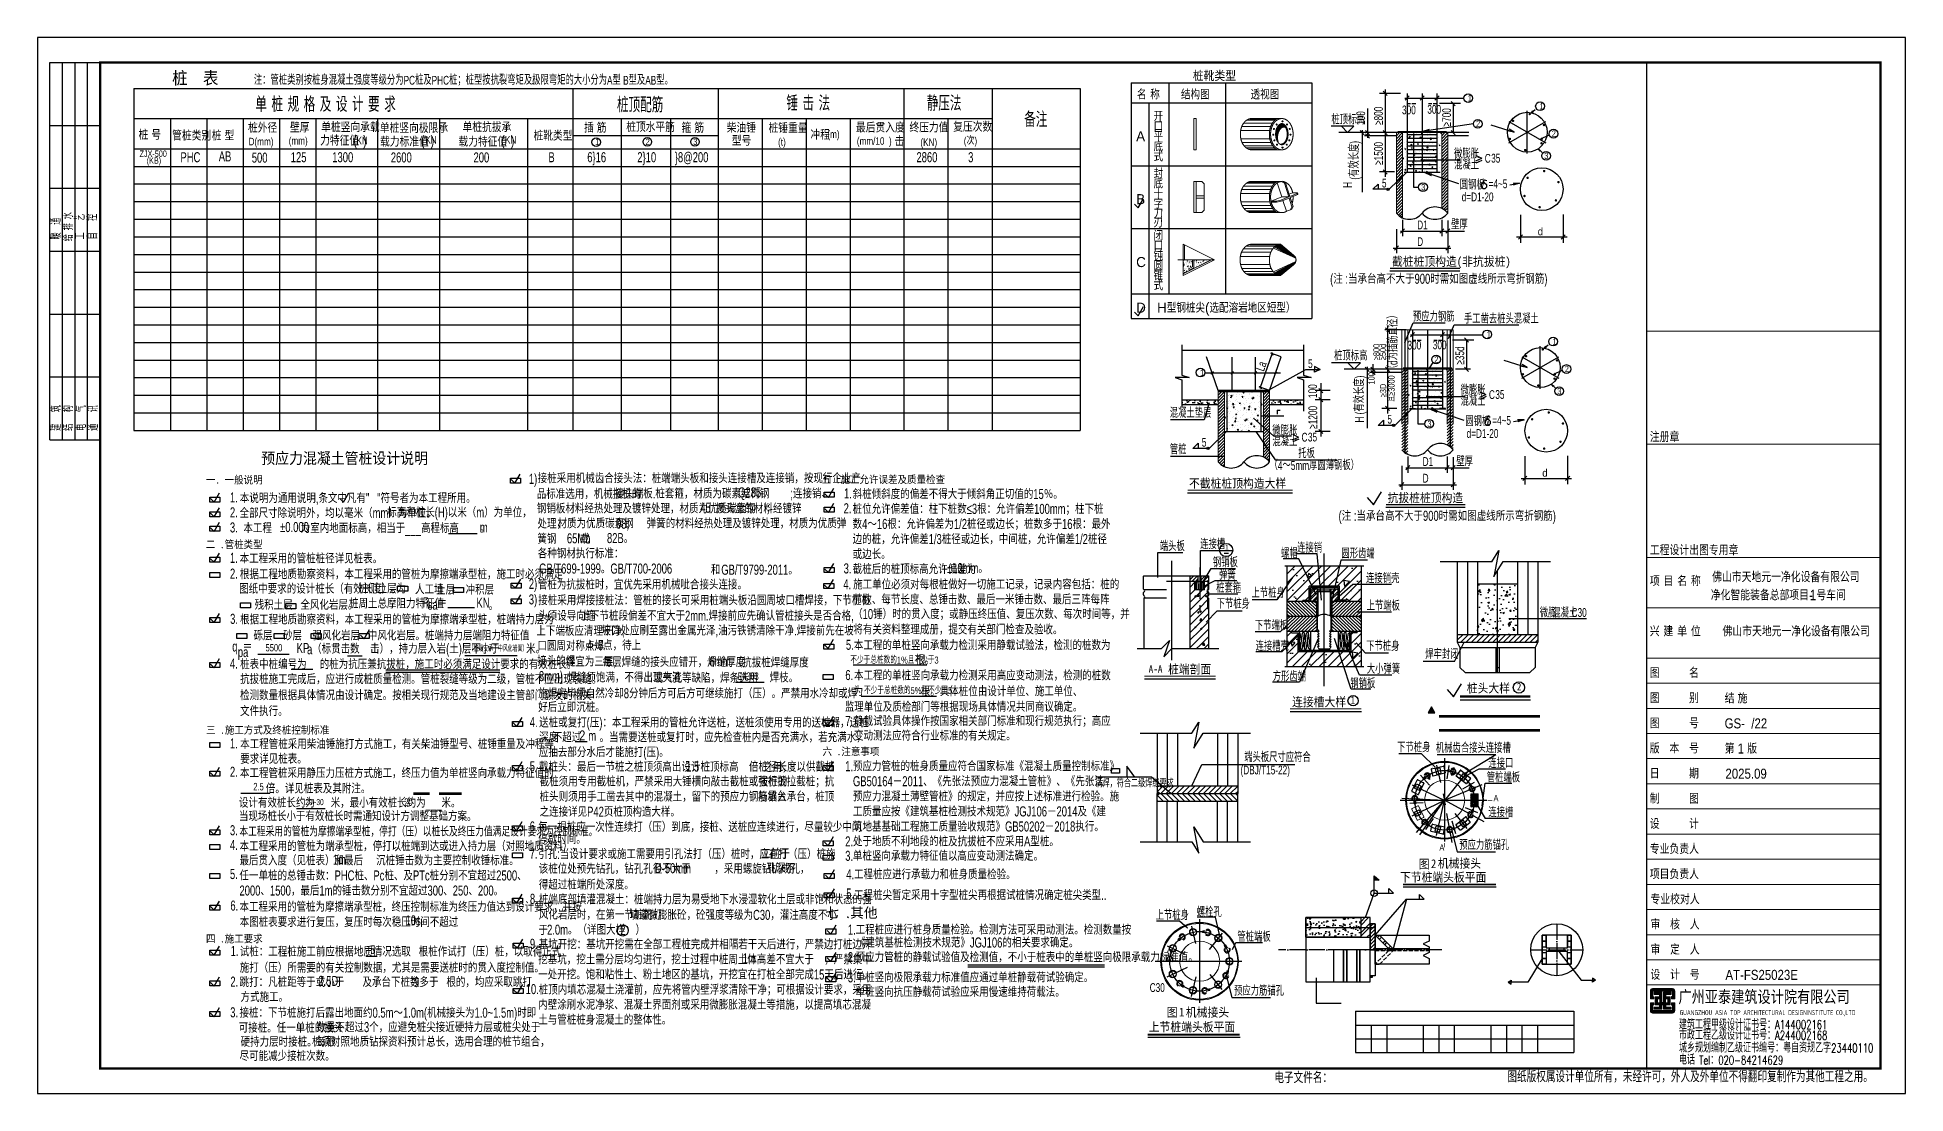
# Model space of a CAD drawing. Extents: x 95752 to 843522, y -411933 to 75567.
# Drawn here: x 195024 to 269324, y -346529 to -304529 of the extents above; entities that cross this region are included whole.
import ezdxf

# ---------------------------------------------------------------- set-up
doc = ezdxf.new("R2010")
doc.units = 0
doc.header["$LTSCALE"] = 1000
doc.header["$MEASUREMENT"] = 0
for name, pattern in [('CENTER', [2, 1.25, -0.25, 0.25, -0.25]), ('CENTER2', [28.575, 19.05, -3.175, 3.175, -3.175]), ('DASH', [0.35, 0.25, -0.1]), ('DASHED', [0.75, 0.5, -0.25]), ('DASHED2', [0.375, 0.25, -0.125]), ('DOTE', [2.42, 2, -0.2, 0.02, -0.2])]:
    doc.linetypes.add(name, pattern=pattern)
for name, color, linetype in [('1', 7, 'Continuous'), ('13', 4, 'Continuous'), ('_0', 7, 'Continuous'), ('LAYER1', 7, 'Continuous'), ('LAYER3', 6, 'Continuous'), ('LAYER4', 6, 'Continuous'), ('LAYER5', 7, 'Continuous'), ('LAYER7', 8, 'Continuous'), ('PDIM', 3, 'Continuous'), ('PUB_TITLE', 4, 'Continuous'), ('STEEL', 6, 'Continuous')]:
    doc.layers.add(name, color=color, linetype=linetype)
for name, color, linetype, lineweight in [('14', 2, 'Continuous', 20), ('2', 4, 'Continuous', 20), ('Layer2', 1, 'Continuous', 20)]:
    doc.layers.add(name, color=color, linetype=linetype, lineweight=lineweight)
doc.styles.add('_HZTXT', font='gs_txt.shx', dxfattribs={"width": 0.8, "bigfont": 'hzdx.shx'})
doc.styles.add('GS_Rein', font='GS_TXT.shx', dxfattribs={"width": 0.7, "bigfont": 'GS_HZTXT.shx'})
doc.styles.add('HT', font='simhei.ttf')
doc.styles.add('HZ', font='hztxt_e.shx', dxfattribs={"bigfont": 'hzdx.shx'})
doc.styles.add('HZDX', font='GS_TXT', dxfattribs={"width": 0.8, "height": 800, "bigfont": 'HZTXT'})
doc.styles.add('HZTXT', font='romans.shx', dxfattribs={"width": 0.7, "bigfont": 'hzdx.shx'})
doc.styles.add('hztxt0', font='romans.shx', dxfattribs={"bigfont": 'gbcbig0.shx'})
doc.styles.get("Standard").update_dxf_attribs({"font": 'gbenor.shx', "bigfont": 'gbcbig.shx'})
doc.styles.add('TBHT', font='txt_____.ttf', dxfattribs={"bigfont": 'hts'})
doc.styles.add('宋体', font='SimSun.ttf')
pattern_1 = [(45, (246709.375, -343691.3844), (3.1819725, -3.1819725), [])]
pattern_2 = [(135, (257611.277, -343691.3844), (-3.1819725, -3.1819725), [])]
pattern_3 = [(135, (257671.277, -343691.3844), (-3.1819725, -3.1819725), [])]
pattern_4 = [(315, (246709.375, -326033.4657), (3.1819725, 3.1819725), [])]
pattern_5 = [(225, (257611.277, -326033.4657), (-3.1819725, 3.1819725), [])]
pattern_6 = [(225, (257671.277, -326033.4657), (-3.1819725, 3.1819725), [])]
pattern_7 = [(225, (263197.17, -350528.72), (176.7762, -176.7762), []), (230, (263197.2, -350528.7), (-1793.146, 156.88), [187.5, -2062.49]), (175, (263197.2, -350528.7), (346.88, -1880.48), [150, -1650]), (280.4514, (263047.7, -350515.6), (-1446.27, -1723.59), [159.35, -1752.85]), (226.184, (263197.2, -351028.7), (-2668.1, 413.8), [281.25, -3093.74]), (276.636, (262974.8, -350994.2), (-2336.65, -2435.29), [239.03, -2629.28]), (171.184, (263197.2, -351028.7), (-2336.65, -2435.3), [225, -2475]), (201, (262947.2, -350903.7), (-1492.264, 1006.545), [187.5, -2062.49]), (146, (262947.2, -350903.7), (-608.29, -1812.87), [150, -1650]), (251.4514, (262822.8, -350819.8), (-2100.55, -806.32), [159.35, -1752.85]), (217.5, (263197.2, -350528.7), (-30.4, -832.233), [0, -1629.996, 0, -1674.996, 0, -1656.246]), (187.5, (263197.2, -350528.7), (-657.672, -986.027), [0, -954.998, 0, -1592.496, 0, -631.248]), (147.5, (263754.7, -350528.7), (-1334.553, 56.387), [0, -624.998, 0, -1949.995, 0, -2587.493]), (137.5, (264004.7, -350528.7), (-1457.96, -250.26), [0, -812.5, 0, -1294.997, 0, -1837.495])]
pattern_8 = [(50, (213620.7, -336430.1), (717.258, -62.752), [75, -824.998]), (355, (213620.7, -336430.1), (-138.751, 752.19), [60, -659.998]), (100.4514, (213680.46, -336435.3), (578.508, 689.438), [63.74, -701.14]), (46.1842, (213620.7, -336230.1), (1067.238, -165.519), [112.5, -1237.497]), (96.6356, (213709.6, -336243.9), (934.66, 974.115), [95.61, -1051.71]), (351.1842, (213620.7, -336230.1), (934.66, 974.116), [90, -989.998]), (21, (213720.7, -336280.1), (596.9055, -402.618), [75, -824.998]), (326, (213720.7, -336280.1), (243.315, 725.148), [60, -659.998]), (71.4514, (213770.4, -336313.64), (840.22, 322.53), [63.74, -701.14]), (37.5, (213620.68, -336430.1), (12.1598, 332.893), [0, -651.9984, 0, -669.9983, 0, -662.4983]), (7.5, (213620.7, -336430.1), (263.069, 394.4107), [0, -381.999, 0, -636.9984, 0, -252.4994]), (327.5, (213397.68, -336430.1), (533.8211, -22.5548), [0, -249.9994, 0, -779.998, 0, -1034.9974]), (317.5, (213297.7, -336430.1), (583.1847, 100.1047), [0, -324.999, 0, -517.9987, 0, -734.998])]
pattern_9 = [(50, (-3755.9, -332266.04), (358.6292, -31.376), [37.4999, -412.49896]), (355, (-3755.9, -332266.04), (-69.3755, 376.0951), [29.9999, -329.99917]), (100.4514, (-3726.02, -332268.66), (289.25396, 344.7189), [31.87, -350.57017]), (46.1842, (-3755.9, -332166.04), (533.6192, -82.7593), [56.2499, -618.7484]), (96.6356, (-3711.44, -332172.94), (467.3302, 487.0577), [47.805, -525.8552]), (351.1842, (-3755.9, -332166.04), (467.3298, 487.0581), [44.9999, -494.9988]), (21, (-3705.9, -332191.04), (298.45277, -201.30894), [37.4999, -412.49896]), (326, (-3705.9, -332191.04), (121.65736, 362.5741), [29.9999, -329.99917]), (71.4514, (-3681.03, -332207.82), (420.11025, 161.26484), [31.87, -350.57017]), (37.5, (-3755.9, -332266.04), (6.07991, 166.446507), [0, -325.99918, 0, -334.99915, 0, -331.24916]), (7.5, (-3755.9, -332266.04), (131.53444, 197.20536), [0, -190.99952, 0, -318.4992, 0, -126.24968]), (327.5, (-3867.4, -332266.04), (266.910544, -11.27741), [0, -124.99968, 0, -389.99902, 0, -517.4987]), (317.5, (-3917.4, -332266.04), (291.59235, 50.05236), [0, -162.4996, 0, -258.99935, 0, -367.49907])]
pattern_10 = [(45, (466600.13, -80696), (-336.7596, 336.7596), []), (45, (466824.64, -80696), (-336.7596, 336.7596), [])]

msp = doc.modelspace()

# ---------------------------------------------------------------- texts
at = {"color": 7, "style": 'HZ'}
for s, height, p in [('名 称', 400, (238755.8, -306995.8)), ('结构图', 400, (240503, -306995.8)), ('透视图', 400, (243273, -306995.8)), ('开', 400, (239414.7, -307862.5)), ('A', 400, (238721.4, -308662.5)), ('平', 400, (239414.7, -308662.5)), ('口', 400, (239414.7, -308262.5)), ('底', 400, (239414.7, -309062.5)), ('式', 400, (239414.7, -309462.5)), ('封', 400, (239414.7, -310135.1)), ('底', 400, (239414.7, -310535.1)), ('十', 400, (239414.7, -310935.1)), ('B', 400, (238721.4, -311162.5)), ('字', 400, (239414.7, -311335.1)), ('刀', 400, (239414.7, -311735.1)), ('刃', 400, (239414.7, -312090.1)), ('闭', 400, (239414.7, -312606.5)), ('口', 400, (239414.7, -313006.5)), ('C', 400, (238721.4, -313662.5)), ('钝', 400, (239414.7, -313406.4)), ('圆', 400, (239414.7, -313806.4)), ('锥', 400, (239414.7, -314194.6)), ('式', 400, (239414.7, -314586.3)), ('H型钢桩尖(选配溶岩地区短型）', 399.999, (239554.1, -315477.2)), ('D', 400, (238721.4, -315477.2))]:
    msp.add_text(s, height=height, dxfattribs=at).set_placement(p)
for s, height, style, width, p in [('截桩桩顶构造(非抗拔桩)', 349.999, '宋体', 0.9, (248895.7, -313617.3)), ('不截桩桩顶构造大样', 350, '宋体', 0.9, (240823.9, -322438.5)), ('抗拔桩桩顶构造', 350, '宋体', 0.9, (248718.9, -323013.6)), ('A-A', 300, '宋体', 0.9, (239216.6, -329793.9)), ('桩端剖面', 350, '宋体', 0.9, (239989.2, -329826.6)), ('桩头大样', 350, '宋体', 0.9, (251870.3, -330583.2)), ('2', 300, '宋体', 0.9, (253859.3, -330497.8)), ('连接槽大样', 350, '宋体', 0.9, (244923, -331130.5)), ('1', 300, '宋体', 0.9, (247249.9, -331026.8)), ('A', 250, 'HZ', 0.8, (252935.7, -334899.8)), ('图 ', 350, '宋体', 0.9, (249961.8, -337581.9)), ('2', 350, '宋体', 0.9, (250443.7, -337561.8)), ('机械接头', 350, '宋体', 0.9, (250720.2, -337547.5)), ('A', 250, 'HZ', 0.8, (250782.6, -336863.4)), (' 下节桩端头板平面', 350, '宋体', 0.9, (249000.4, -338096.2)), ('图 ', 350, '宋体', 0.9, (239940.8, -343469.8)), ('1', 350, '宋体', 0.9, (240425.7, -343461.6)), ('机械接头', 350, '宋体', 0.9, (240699.2, -343472.1)), ('上节桩端头板平面', 350, '宋体', 0.9, (239223.4, -344051.7))]:
    msp.add_text(s, height=height, dxfattribs=dict(style=style, width=width)).set_placement(p)
at = {"layer": '13', "color": 2}
for s, height, style, width, p in [('桩  表', 500, '宋体', 0.9, (200382.7, -306394)), ('桩靴类型', 350, '宋体', 0.9, (240975.2, -306229.2)), ('预应力混凝土管桩设计说明', 449.999, '宋体', 0.9, (203928.8, -321486.4)), ('抗拔桩施工完成后，应进行成桩质量检测。管桩裂缝等级为二级，管桩不应出现裂缝。', 399.999, 'HZDX', 0.7, (203085.7, -330245.7)), ('3.', 400, 'HZDX', 0.7, (227256.3, -342104.5)), ('单桩竖向极限承载力标准值应通过单桩静载荷试验确定。', 400, 'HZDX', 0.7, (227565.7, -342103.1)), ('单桩竖向抗压静载荷试验应采用慢速维持荷载法。', 400, 'HZDX', 0.7, (227565.7, -342682.5))]:
    msp.add_text(s, height=height, dxfattribs=dict(at, style=style, width=width)).set_placement(p)
at = {"layer": '13', "color": 7}
for s, height, style, width, p in [('一. 一般说明', 300, '宋体', 0.9, (201723.9, -322275)), ('1)', 400, 'HZDX', 0.7, (214569.7, -322281.6)), ('品标准选用，机械接桩的', 399.999, 'HZDX', 0.7, (214883.3, -322878.9)), ('接桩采用机械齿合接头法：桩端端头板和接头连接槽及连接销，按现行企业产', 399.999, 'HZDX', 0.7, (214921.6, -322255.4)), ('接头端板.桩套箍，材质为碳素结构钢        ;连接销、', 399.999, 'HZDX', 0.7, (217985.5, -322864.1)), ('Q235', 400, 'HZDX', 0.7, (222892.4, -322821.1)), ('五 .施工允许误差及质量检查', 299.999, '宋体', 0.9, (226218.7, -322257.3)), ('斜桩倾斜度的偏差不得大于倾斜角正切值的15％。', 399.999, 'HZDX', 0.7, (227449, -322886.4)), ('1.', 400, 'HZDX', 0.7, (202682.2, -323022.9)), ('全部尺寸除说明外，均以毫米（mm）为单位。', 399.999, 'HZDX', 0.7, (203065.2, -323638.7)), ('本说明为通用说明,条文中凡有"   "符号者为本工程所用。', 399.999, 'HZDX', 0.7, (203075.5, -323047.1)), ('标高和桩长(H)以米（m）为单位，', 399.999, 'HZDX', 0.7, (208936.9, -323612.4)), ('钢销板材料经热处理及镀锌处理，材质为优质碳素钢    ；', 399.999, 'HZDX', 0.7, (214889.3, -323456.8)), ('45', 400, 'HZDX', 0.7, (221385.5, -323431.6)), ('接头盒的材料经镀锌', 400, 'HZDX', 0.7, (222008.6, -323458)), ('2.', 400, 'HZDX', 0.7, (227089.7, -323452.5)), ('1.', 400, 'HZDX', 0.7, (227103.4, -322862.2)), ('桩位允许偏差值：柱下桩数≤3根：允许偏差100mm；柱下桩', 399.999, 'HZDX', 0.7, (227446.6, -323476.6)), ('3.', 400, 'HZDX', 0.7, (202682.2, -324214.9)), ('2.', 400, 'HZDX', 0.7, (202682.2, -323614.5)), ('本工程           为室内地面标高，相当于___高程标高        。', 399.999, 'HZDX', 0.7, (203218.7, -324239.1)), ('%%p0.000', 400, 'HZDX', 0.7, (204678.5, -324199.3)), ('m', 400, 'HZDX', 0.7, (212620.2, -324214.4)), ('处理，', 400, 'HZDX', 0.7, (214913.3, -324062.6)), ('材质为优质碳素钢     弹簧的材料经热处理及镀锌处理，材质为优质弹', 399.999, 'HZDX', 0.7, (215711.7, -324051)), ('08;', 400, 'HZDX', 0.7, (218037, -324065.4)), ('数4～16根：允许偏差为1/2桩径或边长；桩数多于16根：最外', 399.999, 'HZDX', 0.7, (227446.6, -324076.6)), ('二 .管桩类型', 300, '宋体', 0.9, (201723.9, -324839.3)), ('簧钢         或', 399.999, 'HZDX', 0.7, (214912.3, -324665.4)), ('65Mn', 400, 'HZDX', 0.7, (216083.5, -324648.6)), ('82B。', 400, 'HZDX', 0.7, (217676.2, -324637.9)), ('边的桩，允许偏差1/3桩径或边长，中间桩，允许偏差1/2桩径', 399.999, 'HZDX', 0.7, (227446.6, -324676.6)), ('1.', 400, 'HZDX', 0.7, (202682.2, -325424.6)), ('本工程采用的管桩桩径详见桩表。', 399.999, 'HZDX', 0.7, (203067.8, -325448.7)), ('各种钢材执行标准：', 400, 'HZDX', 0.7, (214928.4, -325244.8)), ('GB/T699-1999。GB/T700-2006', 399.999, 'HZDX', 0.7, (214978.7, -325850.5)), ('截桩后的桩顶标高允许偏差为', 399.999, 'HZDX', 0.7, (227446.6, -325869.4)), ('或边长。', 400, 'HZDX', 0.7, (227446.6, -325276.6)), ('%%p10mm。', 400, 'HZDX', 0.7, (231201.1, -325829.6)), ('2.', 400, 'HZDX', 0.7, (202684.5, -326050.2)), ('根据工程地质勘察资料，本工程采用的管桩为摩擦端承型桩，施工时必须满足         ', 399.999, 'HZDX', 0.7, (203076.6, -326074.3)), ('2)', 400, 'HZDX', 0.7, (214568.6, -326458.2)), ('管桩为抗拔桩时，宜优先采用机械呲合接头连接。', 399.999, 'HZDX', 0.7, (214928.4, -326484.4)), ('和', 400, 'HZDX', 0.7, (221805.9, -325894.6)), ('GB/T9799-2011。', 399.999, 'HZDX', 0.7, (222223, -325896.3)), ('4.', 400, 'HZDX', 0.7, (227077, -326473.6)), ('3.', 400, 'HZDX', 0.7, (227089.7, -325845.2)), ('施工单位必须对每根桩做好一切施工记录，记录内容包括：桩的', 399.999, 'HZDX', 0.7, (227466.1, -326479.7)), ('图纸中要求的设计桩长（有效长度）。          ', 399.999, 'HZDX', 0.7, (203049.8, -326651.4)), ('残积土层   全风化岩层。', 399.999, 'HZDX', 0.7, (203662, -327290.3)), ('桩周土总摩阻力特征值                   ', 399.999, 'HZDX', 0.7, (207416.8, -327235.7)), ('桩侧土层为        ', 399.999, 'HZDX', 0.7, (207798.6, -326641.5)), ('人工填', 400, 'HZDX', 0.7, (210044.2, -326673.5)), ('R   ＝ ', 400, 'HZDX', 0.7, (210350, -327196.3)), ('土层    冲积层  ', 399.999, 'HZDX', 0.7, (210881.4, -326690.2)), ('KN', 400, 'HZDX', 0.7, (212486.8, -327211.8)), ('3)', 400, 'HZDX', 0.7, (214568.6, -327076.5)), ('接桩采用焊接接桩法：管桩的接长可采用桩端头板沿圆周坡口槽焊接，下节桩桩', 399.999, 'HZDX', 0.7, (214942.8, -327109)), ('节数、每节长度、总锤击数、最后一米锤击数、最后三阵每阵', 399.999, 'HZDX', 0.7, (227455.8, -327076.3)), ('3.', 400, 'HZDX', 0.7, (202688.8, -327849.1)), ('根据工程地质勘察资料，本工程采用的管桩为摩擦端承型桩，桩端持力层为          ', 399.999, 'HZDX', 0.7, (203084.6, -327873.2)), ('sa', 400, 'HZDX', 0.7, (210547.6, -327285.6)), ('。', 400, 'HZDX', 0.7, (212970.9, -327302.6)), ('头须设导向箍', 400, 'HZDX', 0.7, (214942.8, -327727.7)), ('上下节桩段偏差不宜大于2mm.焊接前应先确认管桩接头是否合格,', 399.999, 'HZDX', 0.7, (216622.7, -327723.2)), ('（10锤）时的贯入度；或静压终压值、复压次数、每次时间等，并', 399.999, 'HZDX', 0.7, (227466.1, -327658)), ('砾层    砂层    强风化岩层   中风化岩层。桩端持力层端阻力特征值  ', 399.999, 'HZDX', 0.7, (203620.8, -328508.1)), ('上下端板应清理干净,', 400, 'HZDX', 0.7, (214870.1, -328323.4)), ('坡口处应刷至露出金属光泽,油污铁锈清除干净.焊接前先在坡', 399.999, 'HZDX', 0.7, (217455.8, -328310.9)), ('将有关资料整理成册，提交有关部门检查及验收。', 399.999, 'HZDX', 0.7, (227474.3, -328271.7)), ('q  ＝ ', 400, 'HZDX', 0.7, (202772.9, -328945.9)), ('pa', 400, 'HZDX', 0.7, (202996.3, -329170.5)), ('KP', 400, 'HZDX', 0.7, (205335.4, -329010.1)), ('a', 400, 'HZDX', 0.7, (205749.7, -329059.4)), ('（标贯击数    击），持力层入岩(土)层不小于          米。', 399.999, 'HZDX', 0.7, (205949.2, -329034.8)), ('接头的焊', 400, 'HZDX', 0.7, (214903.6, -329521.2)), ('口圆周对称点焊', 400, 'HZDX', 0.7, (214909.3, -328919)), ('缝宜为三层,', 400, 'HZDX', 0.7, (216038.4, -329544.9)), ('4~6点，待上', 400, 'HZDX', 0.7, (216886.9, -328899)), ('每层焊缝的接头应错开，焊缝厚度    ，', 399.999, 'HZDX', 0.7, (217504.9, -329562.2)), ('6mm', 400, 'HZDX', 0.7, (221751.7, -329540.9)), ('（抗拔桩焊缝厚度   ', 399.999, 'HZDX', 0.7, (222677.7, -329582.8)), ('5.', 400, 'HZDX', 0.7, (227178.9, -328880.9)), ('不少于总桩数的1%%%且不少于3', 279.999, 'HZDX', 0.7, (227355.7, -329430.1)), ('本工程的单桩竖向承载力检测采用静载试验法，检测的桩数为', 399.999, 'HZDX', 0.7, (227495.9, -328894.2)), ('   根。', 400, 'HZDX', 0.7, (229630.2, -329474.8)), ('4.', 400, 'HZDX', 0.7, (202682.2, -329628.2)), ('桩表中桩编号为     的桩为抗压兼抗拔桩，施工时必须满足设计要求的有效桩长。', 399.999, 'HZDX', 0.7, (203085.7, -329652.4)), ('8mm)', 400, 'HZDX', 0.7, (214969.8, -330126.1)), (' 焊缝须饱满，不得出现夹渣', 399.999, 'HZDX', 0.7, (215998.2, -330177.4)), ('或气孔等缺陷，焊条选用', 399.999, 'HZDX', 0.7, (219528.5, -330194.8)), ('E4303', 300, 'HZDX', 0.7, (222871.4, -330077.6)), ('焊枝。', 400, 'HZDX', 0.7, (224146.7, -330177.1)), ('6.', 400, 'HZDX', 0.7, (227156.1, -330084.2)), ('本工程的单桩竖向承载力检测采用高应变动测法，检测的桩数', 399.999, 'HZDX', 0.7, (227503.9, -330097.5)), ('检测数量根据具体情况由设计确定。按相关现行规范及当地建设主管部门颁发的相关', 399.999, 'HZDX', 0.7, (203085.7, -330884.3)), ('施焊完毕须自然冷却8分钟后方可后方可继续施打（压）。严禁用水冷却或焊', 399.999, 'HZDX', 0.7, (214942.6, -330809.7)), ('为                      根。具体桩位由设计单位、施工单位、', 399.999, 'HZDX', 0.7, (227489.5, -330726.3)), ('不少于总桩数的5%%%且不少于5', 279.999, 'HZDX', 0.7, (227899.4, -330638.1)), ('文件执行。', 400, 'HZDX', 0.7, (203085.7, -331515.1)), ('好后立即沉桩。', 400, 'HZDX', 0.7, (214942.6, -331356.9)), ('监理单位及质检部门等根据现场具体情况共同商议确定。', 399.999, 'HZDX', 0.7, (227134.2, -331344.8)), ('三 .施工方式及终桩控制标准', 299.999, '宋体', 0.9, (201733.1, -332217.6)), ('4.', 400, 'HZDX', 0.7, (214605.2, -331955.2)), ('送桩或复打(压)：本工程采用的管桩允许送桩，送桩须使用专用的送桩器，送桩', 399.999, 'HZDX', 0.7, (214979.6, -331969.2)), ('深度', 400, 'HZDX', 0.7, (214979.6, -332551.1)), ('不超过       。当需要送桩或复打时，应先检查桩内是否充满水，若充满水，', 399.999, 'HZDX', 0.7, (215519.2, -332555)), ('7.', 400, 'HZDX', 0.7, (227156.1, -331911.6)), ('静载试验具体操作按国家相关部门标准和现行规范执行；高应', 399.999, 'HZDX', 0.7, (227503.9, -331910.2)), ('变动测法应符合行业标准的有关规定。', 399.999, 'HZDX', 0.7, (227503.9, -332491.4)), ('1.', 400, 'HZDX', 0.7, (202682.2, -332803.6)), ('本工程管桩采用柴油锤施打方式施工，有关柴油锤型号、桩锤重量及冲程等', 399.999, 'HZDX', 0.7, (203090.6, -332827.8)), ('应抽去部分水后才能施打(压)。', 399.999, 'HZDX', 0.7, (214967.7, -333147)), ('m', 400, 'HZDX', 0.7, (216934.2, -332497)), ('六 .注意事项', 300, '宋体', 0.9, (226250.6, -333073.5)), ('2.', 400, 'HZDX', 0.7, (202682.2, -333931.4)), ('本工程管桩采用静压力压桩方式施工，终压力值为单桩竖向承载力特征值的', 399.999, 'HZDX', 0.7, (203080.6, -333977.6)), ('要求详见桩表。', 400, 'HZDX', 0.7, (203090.6, -333415.1)), ('5.', 400, 'HZDX', 0.7, (214605.2, -333710.9)), ('截桩头：最后一节桩之桩顶须高出设计桩顶标高    倍桩径长度以供截桩    ', 399.999, 'HZDX', 0.7, (214969.7, -333731.1)), ('1.5', 400, 'HZDX', 0.7, (220822.6, -333721.4)), (' 之用，', 400, 'HZDX', 0.7, (223789.5, -333748.7)), ('1.', 400, 'HZDX', 0.7, (227150.6, -333707.8)), ('预应力管桩的桩身质量应符合国家标准《混凝土质量控制标准》', 399.999, 'HZDX', 0.7, (227460, -333706.4)), ('   倍。详见桩表及其附注。', 399.999, 'HZDX', 0.7, (203796.5, -334593)), ('截桩须用专用截桩机，严禁采用大锤横向敲击截桩或强行扳拉截桩；抗', 399.999, 'HZDX', 0.7, (214997, -334315.3)), ('拔桩的', 400, 'HZDX', 0.7, (223714.7, -334319.4)), ('GB50164－2011、《先张法预应力混凝土管桩》、《先张法', 399.999, 'HZDX', 0.7, (227460, -334306.4)), ('设计有效桩长约为      米，最小有效桩长约为___米。', 399.999, 'HZDX', 0.7, (203039.1, -335157)), ('桩头则须用手工凿去其中的混凝土，留下的预应力钢筋锚入承台，桩顶', 399.999, 'HZDX', 0.7, (214997, -334917.7)), ('之连接详见P42页桩顶构造大样。', 399.999, 'HZDX', 0.7, (214997, -335517.7)), ('与承台', 400, 'HZDX', 0.7, (223677.3, -334900.7)), ('预应力混凝土薄壁管桩》的规定，并应按上述标准进行检验。施', 399.999, 'HZDX', 0.7, (227460, -334906.4)), ('工质量应按《建筑基桩检测技术规范》JGJ106－2014及《建', 399.999, 'HZDX', 0.7, (227460, -335506.4)), ('当现场桩长小于有效桩长时需通知设计方调整基础方案。', 399.999, 'HZDX', 0.7, (203039.1, -335693.5)), ('6.', 400, 'HZDX', 0.7, (214603.2, -336102)), ('每一根桩应一次性连续打（压）到底，接桩、送桩应连续进行，尽量较少中间', 399.999, 'HZDX', 0.7, (214942.8, -336122.2)), ('筑地基基础工程施工质量验收规范》GB50202－2018执行。', 399.999, 'HZDX', 0.7, (227460, -336106.4)), ('4.', 400, 'HZDX', 0.7, (202682.2, -336841.6)), ('3.', 400, 'HZDX', 0.7, (202682.2, -336256.5)), ('本工程采用的管桩为摩擦端承型桩，停打（压）以桩长及终压力值满足设计要求为控制标准。', 399.999, 'HZDX', 0.643081, (203059.4, -336302.7)), ('本工程采用的管桩为端承型桩，停打以桩端到达或进入持力层（对照地质资料）、', 399.999, 'HZDX', 0.7, (203064.6, -336887.8)), ('停歇时间。', 400, 'HZDX', 0.7, (214942.8, -336599.8)), ('2.', 400, 'HZDX', 0.7, (227150.6, -336697.8)), ('处于地质不利地段的桩及抗拔桩不应采用A型桩。', 399.999, 'HZDX', 0.7, (227460, -336696.5)), ('最后贯入度（见桩表）和最后     沉桩锤击数为主要控制收锤标准。', 399.999, 'HZDX', 0.7, (203062, -337453.5)), ('1m', 400, 'HZDX', 0.7, (206774.3, -337427.7)), ('7.', 400, 'HZDX', 0.7, (214603.2, -337179.6)), ('引孔:当设计要求或施工需要用引孔法打（压）桩时，应在打（压）桩施 ', 399.999, 'HZDX', 0.7, (214942.8, -337199.8)), ('工前于', 400, 'HZDX', 0.7, (223811.1, -337185.8)), ('3.', 400, 'HZDX', 0.7, (227150.6, -337272.9)), ('单桩竖向承载力特征值以高应变动测法确定。', 399.999, 'HZDX', 0.7, (227460, -337271.5)), ('5.', 400, 'HZDX', 0.7, (202682.2, -337996.7)), ('任一单桩的总锤击数：PHC桩、Pc桩、及PTc桩分别不宜超过2500、', 399.999, 'HZDX', 0.7, (203062, -338053.5)), ('得超过桩端所处深度。   ', 399.999, 'HZDX', 0.7, (214963.8, -338414.8)), ('该桩位处预先钻孔，钻孔孔径不大于         ，采用螺旋钻机成孔，   ', 399.999, 'HZDX', 0.7, (214962.5, -337784.1)), ('D-50mm', 400, 'HZDX', 0.7, (219581.2, -337763.3)), ('孔深不', 400, 'HZDX', 0.7, (224018.2, -337760.4)), ('4.', 400, 'HZDX', 0.7, (227192.3, -338008.3)), ('工程桩应进行承载力和桩身质量检验。', 399.999, 'HZDX', 0.7, (227501.7, -338006.9)), ('2000、1500，最后1m的锤击数分别不宜超过300、250、200。', 399.999, 'HZDX', 0.7, (203062, -338653.5)), ('8.', 400, 'HZDX', 0.7, (214611.7, -338982.2)), ('桩端底部填灌混凝土：桩端持力层为易受地下水浸湿软化土层或非饱和状态的强', 399.999, 'HZDX', 0.7, (214969.1, -339002.4)), ('5.', 400, 'HZDX', 0.7, (227192.3, -338771.1)), ('工程桩尖暂定采用十字型桩尖再根据试桩情况确定桩尖类型.. ', 399.999, 'HZDX', 0.7, (227501.7, -338830.6)), ('6.', 400, 'HZDX', 0.7, (202699.2, -339253)), ('本工程采用的管桩为摩擦端承型桩，终压控制标准为终压力值达到设计要求，并按', 399.999, 'HZDX', 0.7, (203062.7, -339299.3)), ('本图桩表要求进行复压，复压时每次稳压时间不超过', 399.999, 'HZDX', 0.7, (203070.3, -339901.8)), ('10s。', 400, 'HZDX', 0.7, (209665.5, -339839.2)), ('风化岩层时，在第一节桩施打', 399.999, 'HZDX', 0.7, (214969.1, -339608.7)), ('填灌微膨胀砼，砼强度等级为C30，灌注高度不小', 399.999, 'HZDX', 0.7, (218572.1, -339620.4)), ('四 .施工要求', 300, '宋体', 0.9, (201728, -340517)), ('于', 400, 'HZDX', 0.7, (214953.2, -340225.7)), ('2.0m。（详图大样    ）', 399.999, 'HZDX', 0.7, (215294.9, -340208.7)), ('2', 400, 'HZDX', 0.7, (218203, -340224.2)), ('1.', 400, 'HZDX', 0.7, (227256.3, -340209.1)), ('工程桩应进行桩身质量检验。检测方法可采用动测法。检测数量按', 400, 'HZDX', 0.7, (227565.7, -340207.8)), ('《建筑基桩检测技术规范》JGJ106的相关要求确定。', 400, 'HZDX', 0.7, (227574.7, -340719.7)), ('1.', 400, 'HZDX', 0.7, (202710.3, -341054)), ('试桩：工程桩施工前应根据地质情况选取   根桩作试打（压）桩，以取得正式', 399.999, 'HZDX', 0.7, (203073.7, -341078.1)), ('9.', 400, 'HZDX', 0.7, (214611.5, -340772.2)), ('挖基坑，挖土需分层均匀进行，挖土过程中桩周土体高差不宜大于    ，严禁集中', 399.999, 'HZDX', 0.7, (214942.8, -341390.2)), ('基坑开挖：基坑开挖需在全部工程桩完成并相隔若干天后进行，严禁边打桩边开', 399.999, 'HZDX', 0.7, (214961.3, -340792.4)), ('1m', 400, 'HZDX', 0.7, (223075.8, -341347.1)), ('2.', 400, 'HZDX', 0.7, (227256.3, -341301.1)), ('施打（压）所需要的有关控制数据，尤其是需要送桩时的贯入度控制值。', 399.999, 'HZDX', 0.7, (203073.7, -341717.4)), ('一处开挖。饱和粘性土、粉土地区的基坑，开挖宜在打桩全部完成15天后进行。', 399.999, 'HZDX', 0.7, (214942.8, -341990.2)), ('2.', 400, 'HZDX', 0.7, (202699.3, -342275.4)), ('跳打：凡桩距等于或小于       及承台下桩数多于   根的，均应采取跳打', 399.999, 'HZDX', 0.7, (203067.2, -342289.3)), ('方式施工。', 400, 'HZDX', 0.7, (203104.6, -342882.6)), ('2.5D', 400, 'HZDX', 0.7, (206196.8, -342245.6)), ('9', 400, 'HZDX', 0.7, (210000.4, -342293.3)), ('10.', 400, 'HZDX', 0.7, (214445.2, -342572.2)), ('桩顶内填芯混凝土浇灌前，应先将管内壁浮浆清除干净；可根据设计要求，采用', 399.999, 'HZDX', 0.7, (214961.3, -342592.4)), ('3.', 400, 'HZDX', 0.7, (202692.3, -343495.7)), ('接桩：下节桩施打后露出地面约0.5m～1.0m(机械接头为1.0~1.5m)时即', 399.999, 'HZDX', 0.7, (203061.1, -343509.6)), ('内壁涂刷水泥净浆、混凝土界面剂或采用微膨胀混凝土等措施，以提高填芯混凝', 399.999, 'HZDX', 0.7, (214942.8, -343190.2)), ('可接桩。任一单桩的接头', 399.999, 'HZDX', 0.7, (203031.2, -344106.3)), ('数量不超过3个，应避免桩尖接近硬持力层或桩尖处于', 399.999, 'HZDX', 0.7, (206122.1, -344083.1)), ('土与管桩桩身混凝土的整体性。', 399.999, 'HZDX', 0.7, (214942.8, -343790.2)), ('硬持力层时接桩。每根', 400, 'HZDX', 0.7, (203106.8, -344664.9)), ('桩须对照地质钻探资料预计总长，选用合理的桩节组合，', 399.999, 'HZDX', 0.7, (205947.1, -344661.2)), ('尽可能减少接桩次数。', 400, 'HZDX', 0.7, (203066.1, -345228.1))]:
    msp.add_text(s, height=height, dxfattribs=dict(at, style=style, width=width)).set_placement(p)
at = {"layer": '13', "color": 7, "style": 'TBHT'}
msp.add_text('七 .其他', height=400, dxfattribs=at).set_placement((226356.3, -339533.7))
at = {"layer": '13', "color": 6, "style": 'HZDX', "width": 0.7}
msp.add_text('预应力管桩的静载试验值及检测值，不小于桩表中的单桩竖向极限承载力标准值。', height=400, dxfattribs=at).set_placement((227565.7, -341299.8))
at = {"layer": '14', "color": 7}
for s, height, style, width, p in [('单 桩 规 格 及 设 计 要 求', 599.998, 'HZ', 0.8075, (203694, -307490.9)), ('桩顶配筋', 600, 'HZ', 0.8075, (218074.2, -307513.9)), ('锤 击 法', 600, 'HZ', 0.8075, (224811.7, -307449.6)), ('静压法', 600, 'HZ', 0.8075, (230394.9, -307449.6)), ('1', 250, 'HZ', 0.8075, (251907.1, -307069.3)), ('备注', 600, 'HZ', 0.8075, (234269.9, -308095.6)), ('1', 250, 'HZ', 0.8075, (254763.6, -307394.1)), ('桩 号            ', 399.999, 'HZ', 0.8075, (199047.3, -308600.4)), ('管桩类别', 400, 'HZ', 0.8075, (200385.8, -308630.9)), ('桩 型', 400, 'HZ', 0.8075, (201959.9, -308630.6)), ('桩外径            ', 399.999, 'HZ', 0.8075, (203399.7, -308324.3)), ('壁厚', 400, 'HZ', 0.8075, (205071.1, -308311.8)), ('单桩竖向承载', 400, 'HZ', 0.8075, (206310.7, -308296.2)), ('单桩竖向极限承', 400, 'HZ', 0.8075, (208642.8, -308330.1)), ('单桩抗拔承', 400, 'HZ', 0.8075, (211933, -308296.3)), ('桩靴类型', 400, 'HZ', 0.8075, (214755.1, -308634.3)), ('插 筋', 400, 'HZ', 0.8075, (216762.6, -308318.5)), ('桩顶水平筋', 400, 'HZ', 0.8075, (218440.3, -308290.5)), ('箍 筋', 400, 'HZ', 0.8075, (220644, -308318.5)), ('柴油锤', 400, 'HZ', 0.8075, (222439.2, -308319.5)), ('桩锤重量', 400, 'HZ', 0.8075, (224102.1, -308328.9)), ('冲程', 400, 'HZ', 0.8075, (225767.1, -308598.5)), ('(m)', 300, 'HZ', 0.8075, (226441.4, -308529)), ('最后贯入度', 400, 'HZ', 0.8075, (227579.4, -308312.1)), ('终压力值', 400, 'HZ', 0.8075, (229705.6, -308307.8)), ('复压次数', 400, 'HZ', 0.8075, (231446.7, -308282.2)), ('2', 250, 'HZ', 0.8075, (252239.6, -308086.9)), ('2', 250, 'HZ', 0.8075, (255250.6, -308481.1)), ('D(mm)', 300, 'HZ', 0.8075, (203424.5, -308820.8)), ('(mm)', 300, 'HZ', 0.8075, (205020.1, -308790.6)), ('力特征值', 400, 'HZ', 0.8075, (206269.4, -308830.4)), ('(  )', 400, 'HZ', 0.8075, (207592.7, -308830.4)), ('KN', 300, 'HZ', 0.8075, (207715.3, -308783.1)), ('载力标准值', 400, 'HZ', 0.8075, (208652.1, -308873.5)), ('(  )', 400, 'HZ', 0.8075, (210279.3, -308830.4)), ('KN', 300, 'HZ', 0.8075, (210453.1, -308753.2)), ('载力特征值', 400, 'HZ', 0.8075, (211770.4, -308873.5)), ('(  )', 400, 'HZ', 0.8075, (213468, -308830.4)), ('KN', 300, 'HZ', 0.8075, (213621.1, -308753.2)), ('1', 250, 'HZ', 0.8075, (217207.1, -308803.4)), ('2', 250, 'HZ', 0.8075, (219215, -308803.4)), ('3', 250, 'HZ', 0.8075, (221106, -308803.4)), ('型号', 400, 'HZ', 0.8075, (222641.3, -308837.3)), ('(t)', 300, 'HZ', 0.8075, (224482.5, -308837)), ('(mm/10  )', 300, 'HZ', 0.8075, (227614.1, -308799)), ('击', 400, 'HZ', 0.8075, (229111.5, -308857.9)), ('(KN)', 300, 'HZ', 0.8075, (230142, -308846.8)), ('(次)', 300, 'HZ', 0.8075, (231867.6, -308790.3)), ('3', 250, 'HZ', 0.8075, (254951.6, -309362)), ('3', 250, 'HZ', 0.8075, (250056.8, -310610.7)), ('(注 :当承台高不大于900时需如图虚线所示弯折钢筋)', 399.999, 'HZDX', 0.7, (246436.5, -314326.1)), ('1', 250, 'HZ', 0.8075, (252665.6, -316464.8)), ('1', 250, 'HZ', 0.8075, (255281.9, -316752)), ('2', 250, 'HZ', 0.8075, (250581, -317463.2)), ('1', 250, 'HZ', 0.8075, (241261.6, -317984.8)), ('2', 250, 'HZ', 0.8075, (255768.8, -317839)), ('3', 250, 'HZ', 0.8075, (255469.9, -318719.9)), ('3', 250, 'HZ', 0.8075, (250305.2, -320017.1)), ('(注 :当承台高不大于900时需如图虚线所示弯折钢筋)', 399.999, 'HZDX', 0.7, (246771.9, -323752.9)), ('2', 400, 'HZ', 0.8075, (216575.2, -332486.8)), ('5', 350, 'HZ', 0.6, (208279.8, -340978.3))]:
    msp.add_text(s, height=height, dxfattribs=dict(at, style=style, width=width)).set_placement(p)
at = {"layer": '14', "color": 7, "style": 'HZDX', "width": 0.7}
for s, height, p in [('100', 350, (247827.2, -308011.8)), ('≥800', 350, (248532.8, -308011.8)), ('≥700', 350, (251242.4, -308070.5)), ('(有效长度) ', 350, (247579.8, -310187.4)), ('≥1500', 350, (248532.8, -309597.1)), ('H', 350, (247303.5, -310512.7)), ('（d为插筋直径）', 350, (249113.7, -317885.6)), ('≥800', 250, (248399.7, -317363.7)), ('≥50d', 250, (248658.3, -317363.5)), ('≥35d', 350, (251767.9, -317543.9)), ('100', 250, (248203.9, -318327.6)), ('100', 350, (245916, -318869.7)), ('(有效长度) ', 350, (247782.3, -319519.6)), ('≥3D', 250, (248665.7, -318836.1)), ('且≥3000', 250, (248999.7, -319014.6)), ('≥1200', 350, (245922.5, -320092.4)), ('H', 350, (247778.3, -319844.9))]:
    msp.add_text(s, height=height, rotation=89.999986, dxfattribs=at).set_placement(p)
at = {"layer": '14', "color": 4, "style": 'GS_Rein'}
for s, height, width, p in [('ZJX-500', 256, 0.7, (199089.3, -309282.7)), ('PHC', 400, 0.7, (200714.4, -309493.7)), ('AB', 400, 0.7, (202238.1, -309461.4)), ('125', 400, 0.7, (205101.1, -309493.7)), ('1300', 400, 0.7, (206752.4, -309493.7)), ('6}16', 400, 0.7, (216892.5, -309493.7)), ('2}10', 400, 0.7, (218883.4, -309493.7)), ('}8@200', 400, 0.7, (220372.7, -309493.7)), ('2860', 400, 0.7, (229984.5, -309493.7)), ('3', 400, 0.7, (232039.3, -309493.7)), ('(KB)', 256, 0.7, (199372.2, -309553.1)), ('500', 400, 0.7, (203551.1, -309511.2)), ('2600', 400, 0.7, (209080.4, -309502.3)), ('200', 400, 0.7, (212369.5, -309502.3)), ('B', 400, 0.7, (215347.1, -309493.7)), ('5500', 288, 0.65, (204098.5, -328942.9)), ('（桩端支承于中风化岩面）', 230.4, 0.65, (212174, -328946.7)), ('2.5', 300, 0.65, (203612.6, -334472.8)), ('20~30', 240, 0.65, (205678.8, -335056.1)), ('20', 300, 0.65, (209616, -335084.8))]:
    msp.add_text(s, height=height, dxfattribs=dict(at, width=width)).set_placement(p)
at = {"layer": '14', "color": 2, "style": 'HZ', "width": 0.95}
for p in [(254693.1, -312397), (254874, -321997.1)]:
    msp.add_text('d', height=300, dxfattribs=at).set_placement(p)
at = {"layer": 'LAYER5', "style": 'HZDX', "width": 0.7}
for s, height, p in [('注：管桩类别按桩身混凝土强度等级分为PC桩及PHC桩；桩型按抗裂弯矩及极限弯矩的大小分为A型 B型及AB型。', 349.999, (203633.5, -306408.8)), ('桩顶标高', 350, (246488.1, -307983.1)), ('300', 350, (249295.4, -307589.4)), ('300', 350, (250302.6, -307566.2)), ('微膨胀', 350, (251363.9, -309341.7)), ('混凝土            ', 349.999, (251363.9, -309777.8)), ('C', 350, (252586.8, -309513.4)), ('35', 350, (252840.1, -309508.2)), ('5', 350, (248496.9, -310498.1)), ('圆钢板', 350, (251593.3, -310573.2)), ('=4~5', 350, (252737.6, -310526.8)), ('d=D1-20', 350, (251669.4, -311046)), ('D1', 350, (249898.1, -312160.9)), ('壁厚', 350, (251246.4, -312156)), ('D', 350, (249898.1, -312825.1)), ('预应力钢筋', 350, (249728.4, -315823)), ('手工凿去桩头混凝土', 350, (251757.2, -315904.1)), ('桩顶标高', 350, (246594.2, -317375.1)), ('300', 350, (249512.6, -316940.5)), ('300', 350, (250519.8, -316932.3)), ('5', 350, (245559.3, -317677.3)), ('微膨胀', 350, (251624.4, -318736.4)), ('C', 350, (252752.1, -318908.1)), ('35', 350, (253005.4, -318902.9)), ('混凝土垫层', 350, (240060.4, -319648.8)), ('混凝土            ', 349.999, (251624.4, -319172.5)), ('微膨胀', 350, (244140, -320346.4)), ('5', 350, (248714.1, -319888.8)), ('圆钢板', 350, (251810.6, -319980.9)), ('d=D1-20', 350, (251863.3, -320453.7)), ('=4~5', 350, (252880.4, -319934.5)), ('管桩', 350, (240060.4, -321097)), ('5', 350, (241333.6, -320805)), ('混凝土            ', 349.999, (244140, -320782.5)), ('托板', 350, (245167.7, -321255.4)), ('C', 350, (245300.2, -320601.5)), ('35', 350, (245553.6, -320596.4)), ('（4～5mm厚圆薄钢板）', 349.999, (244028.4, -321726.2)), ('D1', 350, (250115.3, -321568.6)), ('壁厚', 350, (251454.3, -321575.1)), ('D', 350, (250115.3, -322232.8)), ('端头板', 350, (239662.5, -324949.7)), ('连接槽', 350, (241269.4, -324866.3)), ('连接销', 350, (245124.7, -325015)), ('钢销板', 350, (241773.6, -325593.1)), ('螺帽', 350, (244483.2, -325228.9)), ('圆形齿端', 350, (246886, -325240.6)), ('弹簧', 350, (242018.8, -326088.3)), ('连接销壳', 350, (247867.4, -326226.6)), ('桩套箍', 350, (241903.4, -326609)), ('下节桩身', 350, (241925.6, -327239.3)), ('上节桩身', 350, (243310.7, -326806.9)), ('上节端板', 350, (247889.4, -327317.1)), ('微膨', 350, (254772.9, -327591.2)), ('混凝土', 350, (255271.6, -327597.9)), ('C30', 350, (256038.8, -327572.7)), ('下节端板', 350, (243443.3, -328100.4)), ('连接槽壳', 350, (243472.2, -328922.6)), ('下节桩身', 350, (247870.3, -328921.8)), ('焊牢封闭', 350, (250219, -329246.4)), ('方形齿端', 350, (244154, -330130.3)), ('大小弹簧', 350, (247895.2, -329830.7)), ('钢销板', 350, (247240.3, -330402.7)), ('下节桩身', 350, (249100.9, -332947.1)), ('机械齿合接头连接槽', 350, (250643.5, -332972.5)), (' (DBJ/T15-22)', 349.999, (242780.8, -333835.5)), ('端头板尺寸应符合', 350, (243017.6, -333340.7)), ('连接口', 350, (252729.8, -333577.5)), ('满焊，符合二级焊缝要求', 299.999, (237100.2, -334343.7)), ('管桩端板', 350, (252666.3, -334145.8)), ('连接槽', 350, (252729.8, -335535.2)), ('预应力筋锚孔', 350, (251572.2, -336830.5)), ('上节桩身', 350, (239499.6, -339620.8)), ('螺栓孔', 350, (241134.9, -339497.5)), ('管桩端板', 350, (242749.7, -340482.9)), ('C30', 350, (239260.8, -342486.5)), ('预应力筋锚孔', 350, (242614.8, -342628.8))]:
    msp.add_text(s, height=height, dxfattribs=at).set_placement(p)
msp.add_text('La', height=350, rotation=70.865668, dxfattribs=at).set_placement((243799.1, -317833.3))
at = {"layer": 'STEEL', "color": 7, "style": 'HZ'}
msp.add_text('1', height=180, dxfattribs=at).set_placement((242257.7, -324890.5))

# ---------------------------------------------------------------- blocks, each defined once
blk = doc.blocks.new('*X453')
at = {"color": 0}
for p, q in [((26572, 9308), (26606, 9321)), ((26572, 9308), (26597, 9291)), ((26597, 9291), (26607, 9321)), ((26864, 9289), (26864, 9289)), ((26900, 9298), (26900, 9298)), ((27225, 9307), (27239, 9321)), ((27225, 9307), (27255, 9302)), ((25979, 9257), (25979, 9257)), ((26007, 8821), (26007, 8821)), ((26013, 9001), (26013, 9001)), ((26030, 8784), (26065, 8798)), ((26030, 8784), (26055, 8768)), ((26049, 8736), (26049, 8736)), ((26055, 8768), (26065, 8798)), ((26077, 8685), (26077, 8685)), ((26083, 8851), (26083, 8851)), ((26084, 9190), (26084, 9190)), ((26089, 9017), (26089, 9017)), ((26092, 8937), (26092, 8937)), ((26095, 9184), (26095, 9184)), ((26113, 9235), (26113, 9235)), ((26138, 9018), (26138, 9018)), ((26145, 9198), (26145, 9198)), ((26146, 8992), (26146, 8992)), ((26152, 9147), (26187, 9160)), ((26152, 9147), (26177, 9130)), ((26154, 8669), (26154, 8669)), ((26177, 9130), (26187, 9160)), ((26181, 9180), (26205, 9209)), ((26181, 9180), (26211, 9178)), ((26196, 8845), (26196, 8845)), ((26211, 9178), (26205, 9209)), ((26212, 8827), (26212, 8827)), ((26224, 8902), (26263, 8943)), ((26224, 8902), (26268, 8895)), ((26246, 9246), (26246, 9246)), ((26251, 8804), (26275, 8833)), ((26251, 8804), (26280, 8802)), ((26268, 8895), (26263, 8943)), ((26270, 9215), (26270, 9215)), ((26280, 8802), (26275, 8833)), ((26316, 8725), (26316, 8725)), ((26328, 9043), (26328, 9043)), ((26333, 8720), (26333, 8720)), ((26339, 8886), (26339, 8886)), ((26345, 9053), (26345, 9053)), ((26351, 9179), (26351, 9179)), ((26352, 9219), (26352, 9219)), ((26381, 8690), (26381, 8690)), ((26384, 8987), (26384, 8987)), ((26404, 9285), (26404, 9285)), ((26413, 8980), (26413, 8980)), ((26450, 8946), (26485, 8959)), ((26450, 8946), (26475, 8929)), ((26459, 9240), (26459, 9240)), ((26475, 8929), (26485, 8959)), ((26504, 8877), (26504, 8877)), ((26506, 8706), (26506, 8706)), ((26512, 8887), (26512, 8887)), ((26513, 9234), (26513, 9234)), ((26540, 9149), (26564, 9178)), ((26540, 9149), (26570, 9146)), ((26570, 9146), (26564, 9178)), ((26583, 8714), (26583, 8714)), ((26586, 8752), (26586, 8752)), ((26592, 8918), (26592, 8918)), ((26598, 9085), (26598, 9085)), ((26604, 9251), (26604, 9251)), ((26609, 8773), (26633, 8802)), ((26609, 8773), (26639, 8770)), ((26618, 9167), (26618, 9167)), ((26639, 8770), (26633, 8802)), ((26637, 8904), (26637, 8904)), ((26644, 9084), (26644, 9084)), ((26675, 9037), (26675, 9037)), ((26680, 8969), (26680, 8969)), ((26695, 8731), (26695, 8731)), ((26695, 8702), (26695, 8702)), ((26749, 8744), (26784, 8758)), ((26749, 8744), (26774, 8728)), ((26757, 8820), (26796, 8860)), ((26757, 8820), (26802, 8813)), ((26769, 9101), (26769, 9101)), ((26774, 8728), (26784, 8758)), ((26775, 9281), (26775, 9281)), ((26780, 9223), (26780, 9223)), ((26795, 8927), (26795, 8927)), ((26802, 8813), (26796, 8860)), ((26827, 8928), (26827, 8928)), ((26846, 8789), (26846, 8789)), ((26850, 8702), (26850, 8702)), ((26852, 8956), (26852, 8956)), ((26858, 9122), (26858, 9122)), ((26871, 9107), (26906, 9120)), ((26871, 9107), (26895, 9090)), ((26885, 9156), (26885, 9156)), ((26895, 9090), (26906, 9120)), ((26898, 9118), (26922, 9146)), ((26898, 9118), (26928, 9115)), ((26928, 9115), (26922, 9146)), ((26947, 8958), (26947, 8958)), ((26958, 9126), (26958, 9126)), ((26967, 9087), (26967, 9087)), ((26968, 8741), (26992, 8770)), ((26968, 8741), (26998, 8739)), ((26986, 8752), (26986, 8752)), ((26998, 8739), (26992, 8770)), ((27011, 8773), (27011, 8773)), ((27047, 9212), (27047, 9212)), ((27087, 8977), (27087, 8977)), ((27102, 8824), (27102, 8824)), ((27108, 8991), (27108, 8991)), ((27114, 9157), (27114, 9157)), ((27117, 8691), (27117, 8691)), ((27136, 8789), (27136, 8789)), ((27142, 8970), (27142, 8970)), ((27152, 9145), (27152, 9145)), ((27169, 8906), (27204, 8919)), ((27169, 8906), (27194, 8889)), ((27194, 8889), (27204, 8919)), ((27214, 8946), (27214, 8946)), ((25958, 8159), (25958, 8159)), ((25961, 8459), (25985, 8488)), ((25961, 8459), (25991, 8457)), ((25991, 8457), (25985, 8488)), ((25986, 8098), (25986, 8098)), ((26031, 8083), (26055, 8112)), ((26031, 8083), (26061, 8081)), ((26061, 8081), (26055, 8112)), ((26058, 8185), (26058, 8185)), ((26064, 8352), (26064, 8352)), ((26065, 8648), (26065, 8648)), ((26070, 8518), (26070, 8518)), ((26091, 8304), (26091, 8304)), ((26111, 8602), (26111, 8602)), ((26111, 8115), (26111, 8115)), ((26117, 8295), (26117, 8295)), ((26119, 8215), (26119, 8215)), ((26207, 8221), (26242, 8234)), ((26207, 8221), (26232, 8204)), ((26211, 8194), (26211, 8194)), ((26216, 8471), (26216, 8471)), ((26225, 8148), (26225, 8148)), ((26232, 8204), (26242, 8234)), ((26243, 8312), (26243, 8312)), ((26249, 8493), (26249, 8493)), ((26290, 8333), (26329, 8373)), ((26290, 8333), (26334, 8326)), ((26300, 8140), (26300, 8140)), ((26309, 8054), (26309, 8054)), ((26315, 8220), (26315, 8220)), ((26320, 8428), (26344, 8457)), ((26320, 8428), (26350, 8425)), ((26321, 8387), (26321, 8387)), ((26327, 8553), (26327, 8553)), ((26329, 8583), (26364, 8597)), ((26329, 8583), (26354, 8566)), ((26334, 8326), (26329, 8373)), ((26350, 8425), (26344, 8457)), ((26354, 8566), (26364, 8597)), ((26374, 8509), (26374, 8509)), ((26382, 8354), (26382, 8354)), ((26386, 8204), (26386, 8204)), ((26389, 8052), (26413, 8081)), ((26389, 8052), (26419, 8049)), ((26403, 8652), (26403, 8652)), ((26419, 8049), (26413, 8081)), ((26421, 8658), (26421, 8658)), ((26432, 8337), (26432, 8337)), ((26483, 8459), (26483, 8459)), ((26491, 8137), (26491, 8137)), ((26502, 8244), (26502, 8244)), ((26562, 8086), (26562, 8086)), ((26564, 8534), (26564, 8534)), ((26568, 8252), (26568, 8252)), ((26574, 8419), (26574, 8419)), ((26580, 8585), (26580, 8585)), ((26616, 8181), (26616, 8181)), ((26627, 8382), (26662, 8395)), ((26627, 8382), (26652, 8365)), ((26652, 8365), (26662, 8395)), ((26653, 8193), (26653, 8193)), ((26674, 8404), (26674, 8404)), ((26679, 8397), (26703, 8425)), ((26679, 8397), (26708, 8394)), ((26688, 8646), (26688, 8646)), ((26693, 8069), (26693, 8069)), ((26708, 8394), (26703, 8425)), ((26741, 8198), (26741, 8198)), ((26748, 8378), (26748, 8378)), ((26748, 8021), (26772, 8049)), ((26750, 8448), (26750, 8448)), ((26758, 8125), (26758, 8125)), ((26778, 8018), (26772, 8049)), ((26794, 8294), (26794, 8294)), ((26821, 8123), (26821, 8123)), ((26824, 8250), (26862, 8290)), ((26824, 8250), (26868, 8243)), ((26827, 8290), (26827, 8290)), ((26833, 8456), (26833, 8456)), ((26839, 8623), (26839, 8623)), ((26868, 8243), (26862, 8290)), ((26873, 8395), (26873, 8395)), ((26879, 8576), (26879, 8576)), ((26920, 8181), (26920, 8181)), ((26926, 8181), (26961, 8194)), ((26926, 8181), (26951, 8164)), ((26931, 8223), (26931, 8223)), ((26951, 8164), (26961, 8194)), ((26955, 8635), (26955, 8635)), ((26966, 8454), (26966, 8454)), ((26985, 8119), (26985, 8119)), ((27004, 8592), (27004, 8592)), ((27017, 8437), (27017, 8437)), ((27025, 8114), (27025, 8114)), ((27037, 8365), (27061, 8394)), ((27037, 8365), (27067, 8363)), ((27047, 8543), (27082, 8557)), ((27047, 8543), (27072, 8526)), ((27067, 8363), (27061, 8394)), ((27062, 8420), (27062, 8420)), ((27072, 8526), (27082, 8556)), ((27078, 8159), (27078, 8159)), ((27084, 8325), (27084, 8325)), ((27085, 8344), (27085, 8344)), ((27090, 8492), (27090, 8492)), ((27096, 8658), (27096, 8658)), ((27115, 8067), (27115, 8067)), ((27187, 8170), (27187, 8170)), ((27194, 8617), (27194, 8617)), ((27222, 8624), (27222, 8624)), ((27240, 8083), (27240, 8083)), ((27247, 8264), (27247, 8264)), ((26506, 8019), (26541, 8033)), ((26506, 8019), (26507, 8018)), ((26536, 8018), (26541, 8033)), ((26748, 8021), (26778, 8018)), ((26799, 8025), (26799, 8025)), ((27128, 8015), (27131, 8018)), ((27131, 8015), (27131, 8018))]:
    blk.add_line(p, q, dxfattribs=at)
blk = doc.blocks.new('*X454')
at = {"color": 0}
for p, q in [((49428.125, 15943.75), (49428.125, 15943.75)), ((49428.125, 15931.25), (49428.125, 15931.25)), ((49428.125, 15918.75), (49428.125, 15918.75)), ((49428.125, 15906.25), (49428.125, 15906.25)), ((49428.125, 15893.75), (49428.125, 15893.75)), ((49428.125, 15881.25), (49428.125, 15881.25)), ((49428.125, 15868.75), (49428.125, 15868.75)), ((49428.125, 15856.25), (49428.125, 15856.25)), ((49428.125, 15843.75), (49428.125, 15843.75)), ((49431.25, 15975), (49431.25, 15975)), ((49431.25, 15962.5), (49431.25, 15962.5)), ((49431.25, 15950), (49431.25, 15950)), ((49431.25, 15937.5), (49431.25, 15937.5)), ((49431.25, 15925), (49431.25, 15925)), ((49431.25, 15912.5), (49431.25, 15912.5)), ((49431.25, 15900), (49431.25, 15900)), ((49431.25, 15887.5), (49431.25, 15887.5)), ((49431.25, 15875), (49431.25, 15875)), ((49431.25, 15862.5), (49431.25, 15862.5)), ((49431.25, 15850), (49431.25, 15850)), ((49431.25, 15837.5), (49431.25, 15837.5)), ((49431.25, 15825), (49431.25, 15825)), ((49431.25, 15812.5), (49431.25, 15812.5)), ((49434.375, 15993.75), (49434.375, 15993.75)), ((49434.375, 15981.25), (49434.375, 15981.25)), ((49434.375, 15968.75), (49434.375, 15968.75)), ((49434.375, 15956.25), (49434.375, 15956.25)), ((49434.375, 15943.75), (49434.375, 15943.75)), ((49434.375, 15931.25), (49434.375, 15931.25)), ((49434.375, 15918.75), (49434.375, 15918.75)), ((49434.375, 15906.25), (49434.375, 15906.25)), ((49434.375, 15893.75), (49434.375, 15893.75)), ((49434.375, 15881.25), (49434.375, 15881.25)), ((49434.375, 15868.75), (49434.375, 15868.75)), ((49434.375, 15856.25), (49434.375, 15856.25)), ((49434.375, 15843.75), (49434.375, 15843.75)), ((49434.375, 15831.25), (49434.375, 15831.25)), ((49434.375, 15818.75), (49434.375, 15818.75)), ((49434.375, 15806.25), (49434.375, 15806.25)), ((49434.375, 15793.75), (49434.375, 15793.75)), ((49437.5, 16012.5), (49437.5, 16012.5)), ((49437.5, 16000), (49437.5, 16000)), ((49437.5, 15987.5), (49437.5, 15987.5)), ((49437.5, 15975), (49437.5, 15975)), ((49437.5, 15962.5), (49437.5, 15962.5)), ((49437.5, 15950), (49437.5, 15950)), ((49437.5, 15937.5), (49437.5, 15937.5)), ((49437.5, 15925), (49437.5, 15925)), ((49437.5, 15912.5), (49437.5, 15912.5)), ((49437.5, 15900), (49437.5, 15900)), ((49437.5, 15887.5), (49437.5, 15887.5)), ((49437.5, 15875), (49437.5, 15875)), ((49437.5, 15862.5), (49437.5, 15862.5)), ((49437.5, 15850), (49437.5, 15850)), ((49437.5, 15837.5), (49437.5, 15837.5)), ((49437.5, 15825), (49437.5, 15825)), ((49437.5, 15812.5), (49437.5, 15812.5)), ((49437.5, 15800), (49437.5, 15800)), ((49437.5, 15787.5), (49437.5, 15787.5)), ((49437.5, 15775), (49437.5, 15775)), ((49440.625, 16031.25), (49440.625, 16031.25)), ((49440.625, 16018.75), (49440.625, 16018.75)), ((49440.625, 16006.25), (49440.625, 16006.25)), ((49440.625, 15993.75), (49440.625, 15993.75)), ((49440.625, 15981.25), (49440.625, 15981.25)), ((49440.625, 15968.75), (49440.625, 15968.75)), ((49440.625, 15956.25), (49440.625, 15956.25)), ((49440.625, 15943.75), (49440.625, 15943.75)), ((49440.625, 15931.25), (49440.625, 15931.25)), ((49440.625, 15918.75), (49440.625, 15918.75)), ((49440.625, 15906.25), (49440.625, 15906.25)), ((49440.625, 15893.75), (49440.625, 15893.75)), ((49440.625, 15881.25), (49440.625, 15881.25)), ((49440.625, 15868.75), (49440.625, 15868.75)), ((49440.625, 15856.25), (49440.625, 15856.25)), ((49440.625, 15843.75), (49440.625, 15843.75)), ((49440.625, 15831.25), (49440.625, 15831.25)), ((49440.625, 15818.75), (49440.625, 15818.75)), ((49440.625, 15806.25), (49440.625, 15806.25)), ((49440.625, 15793.75), (49440.625, 15793.75)), ((49440.625, 15781.25), (49440.625, 15781.25)), ((49440.625, 15768.75), (49440.625, 15768.75)), ((49440.625, 15756.25), (49440.625, 15756.25)), ((49443.75, 16037.5), (49443.75, 16037.5)), ((49443.75, 16025), (49443.75, 16025)), ((49443.75, 16012.5), (49443.75, 16012.5)), ((49443.75, 16000), (49443.75, 16000)), ((49443.75, 15987.5), (49443.75, 15987.5)), ((49443.75, 15975), (49443.75, 15975)), ((49443.75, 15962.5), (49443.75, 15962.5)), ((49443.75, 15950), (49443.75, 15950)), ((49443.75, 15937.5), (49443.75, 15937.5)), ((49443.75, 15925), (49443.75, 15925)), ((49443.75, 15912.5), (49443.75, 15912.5)), ((49443.75, 15900), (49443.75, 15900)), ((49443.75, 15887.5), (49443.75, 15887.5)), ((49443.75, 15875), (49443.75, 15875)), ((49443.75, 15862.5), (49443.75, 15862.5)), ((49443.75, 15850), (49443.75, 15850)), ((49443.75, 15837.5), (49443.75, 15837.5)), ((49443.75, 15825), (49443.75, 15825)), ((49443.75, 15812.5), (49443.75, 15812.5)), ((49443.75, 15800), (49443.75, 15800)), ((49443.75, 15787.5), (49443.75, 15787.5)), ((49443.75, 15775), (49443.75, 15775)), ((49443.75, 15762.5), (49443.75, 15762.5)), ((49443.75, 15750), (49443.75, 15750)), ((49446.875, 16056.25), (49446.875, 16056.25)), ((49446.875, 16043.75), (49446.875, 16043.75)), ((49446.875, 16031.25), (49446.875, 16031.25)), ((49446.875, 16018.75), (49446.875, 16018.75)), ((49446.875, 16006.25), (49446.875, 16006.25)), ((49446.875, 15993.75), (49446.875, 15993.75)), ((49446.875, 15981.25), (49446.875, 15981.25)), ((49446.875, 15968.75), (49446.875, 15968.75)), ((49446.875, 15956.25), (49446.875, 15956.25)), ((49446.875, 15943.75), (49446.875, 15943.75)), ((49446.875, 15931.25), (49446.875, 15931.25)), ((49446.875, 15918.75), (49446.875, 15918.75)), ((49446.875, 15906.25), (49446.875, 15906.25)), ((49446.875, 15893.75), (49446.875, 15893.75)), ((49446.875, 15881.25), (49446.875, 15881.25)), ((49446.875, 15868.75), (49446.875, 15868.75)), ((49446.875, 15856.25), (49446.875, 15856.25)), ((49446.875, 15843.75), (49446.875, 15843.75)), ((49446.875, 15831.25), (49446.875, 15831.25)), ((49446.875, 15818.75), (49446.875, 15818.75)), ((49446.875, 15806.25), (49446.875, 15806.25)), ((49446.875, 15793.75), (49446.875, 15793.75)), ((49446.875, 15781.25), (49446.875, 15781.25)), ((49446.875, 15768.75), (49446.875, 15768.75)), ((49446.875, 15756.25), (49446.875, 15756.25)), ((49446.875, 15743.75), (49446.875, 15743.75)), ((49446.875, 15731.25), (49446.875, 15731.25)), ((49450, 16062.5), (49450, 16062.5)), ((49450, 16050), (49450, 16050)), ((49450, 16037.5), (49450, 16037.5)), ((49450, 16025), (49450, 16025)), ((49450, 16012.5), (49450, 16012.5)), ((49450, 16000), (49450, 16000)), ((49450, 15987.5), (49450, 15987.5)), ((49450, 15975), (49450, 15975)), ((49450, 15962.5), (49450, 15962.5)), ((49450, 15950), (49450, 15950)), ((49450, 15937.5), (49450, 15937.5)), ((49450, 15925), (49450, 15925)), ((49450, 15912.5), (49450, 15912.5)), ((49450, 15900), (49450, 15900)), ((49450, 15887.5), (49450, 15887.5)), ((49450, 15875), (49450, 15875)), ((49450, 15862.5), (49450, 15862.5)), ((49450, 15850), (49450, 15850)), ((49450, 15837.5), (49450, 15837.5)), ((49450, 15825), (49450, 15825)), ((49450, 15812.5), (49450, 15812.5)), ((49450, 15800), (49450, 15800)), ((49450, 15787.5), (49450, 15787.5)), ((49450, 15775), (49450, 15775)), ((49450, 15762.5), (49450, 15762.5)), ((49450, 15750), (49450, 15750)), ((49450, 15737.5), (49450, 15737.5)), ((49450, 15725), (49450, 15725)), ((49453.125, 16081.25), (49453.125, 16081.25)), ((49453.125, 16068.75), (49453.125, 16068.75)), ((49453.125, 16056.25), (49453.125, 16056.25)), ((49453.125, 16043.75), (49453.125, 16043.75)), ((49453.125, 16031.25), (49453.125, 16031.25)), ((49453.125, 16018.75), (49453.125, 16018.75)), ((49453.125, 16006.25), (49453.125, 16006.25)), ((49453.125, 15993.75), (49453.125, 15993.75)), ((49453.125, 15981.25), (49453.125, 15981.25)), ((49453.125, 15968.75), (49453.125, 15968.75)), ((49453.125, 15956.25), (49453.125, 15956.25)), ((49453.125, 15943.75), (49453.125, 15943.75)), ((49453.125, 15931.25), (49453.125, 15931.25)), ((49453.125, 15918.75), (49453.125, 15918.75)), ((49453.125, 15906.25), (49453.125, 15906.25)), ((49453.125, 15893.75), (49453.125, 15893.75)), ((49453.125, 15881.25), (49453.125, 15881.25)), ((49453.125, 15868.75), (49453.125, 15868.75)), ((49453.125, 15856.25), (49453.125, 15856.25)), ((49453.125, 15843.75), (49453.125, 15843.75)), ((49453.125, 15831.25), (49453.125, 15831.25)), ((49453.125, 15818.75), (49453.125, 15818.75)), ((49453.125, 15806.25), (49453.125, 15806.25)), ((49453.125, 15793.75), (49453.125, 15793.75)), ((49453.125, 15781.25), (49453.125, 15781.25)), ((49453.125, 15768.75), (49453.125, 15768.75)), ((49453.125, 15756.25), (49453.125, 15756.25)), ((49453.125, 15743.75), (49453.125, 15743.75)), ((49453.125, 15731.25), (49453.125, 15731.25)), ((49453.125, 15718.75), (49453.125, 15718.75)), ((49456.25, 16087.5), (49456.25, 16087.5)), ((49456.25, 16075), (49456.25, 16075)), ((49456.25, 16062.5), (49456.25, 16062.5)), ((49456.25, 16050), (49456.25, 16050)), ((49456.25, 16037.5), (49456.25, 16037.5)), ((49456.25, 16025), (49456.25, 16025)), ((49456.25, 16012.5), (49456.25, 16012.5)), ((49456.25, 16000), (49456.25, 16000)), ((49456.25, 15987.5), (49456.25, 15987.5)), ((49456.25, 15975), (49456.25, 15975)), ((49456.25, 15962.5), (49456.25, 15962.5)), ((49456.25, 15950), (49456.25, 15950)), ((49456.25, 15937.5), (49456.25, 15937.5)), ((49456.25, 15925), (49456.25, 15925)), ((49456.25, 15912.5), (49456.25, 15912.5)), ((49456.25, 15900), (49456.25, 15900)), ((49456.25, 15887.5), (49456.25, 15887.5)), ((49456.25, 15875), (49456.25, 15875)), ((49456.25, 15862.5), (49456.25, 15862.5)), ((49456.25, 15850), (49456.25, 15850)), ((49456.25, 15837.5), (49456.25, 15837.5)), ((49456.25, 15825), (49456.25, 15825)), ((49456.25, 15812.5), (49456.25, 15812.5)), ((49456.25, 15800), (49456.25, 15800)), ((49456.25, 15787.5), (49456.25, 15787.5)), ((49456.25, 15775), (49456.25, 15775)), ((49456.25, 15762.5), (49456.25, 15762.5)), ((49456.25, 15750), (49456.25, 15750)), ((49456.25, 15737.5), (49456.25, 15737.5)), ((49456.25, 15725), (49456.25, 15725)), ((49456.25, 15712.5), (49456.25, 15712.5)), ((49456.25, 15700), (49456.25, 15700)), ((49459.375, 16093.75), (49459.375, 16093.75)), ((49459.375, 16081.25), (49459.375, 16081.25)), ((49459.375, 16068.75), (49459.375, 16068.75)), ((49459.375, 16056.25), (49459.375, 16056.25)), ((49459.375, 16043.75), (49459.375, 16043.75)), ((49459.375, 16031.25), (49459.375, 16031.25)), ((49459.375, 16018.75), (49459.375, 16018.75)), ((49459.375, 16006.25), (49459.375, 16006.25)), ((49459.375, 15993.75), (49459.375, 15993.75)), ((49459.375, 15981.25), (49459.375, 15981.25)), ((49459.375, 15968.75), (49459.375, 15968.75)), ((49459.375, 15956.25), (49459.375, 15956.25)), ((49459.375, 15943.75), (49459.375, 15943.75)), ((49459.375, 15931.25), (49459.375, 15931.25)), ((49459.375, 15918.75), (49459.375, 15918.75)), ((49459.375, 15906.25), (49459.375, 15906.25)), ((49459.375, 15893.75), (49459.375, 15893.75)), ((49459.375, 15881.25), (49459.375, 15881.25)), ((49459.375, 15868.75), (49459.375, 15868.75)), ((49459.375, 15856.25), (49459.375, 15856.25)), ((49459.375, 15843.75), (49459.375, 15843.75)), ((49459.375, 15831.25), (49459.375, 15831.25)), ((49459.375, 15818.75), (49459.375, 15818.75)), ((49459.375, 15806.25), (49459.375, 15806.25)), ((49459.375, 15793.75), (49459.375, 15793.75)), ((49459.375, 15781.25), (49459.375, 15781.25)), ((49459.375, 15768.75), (49459.375, 15768.75)), ((49459.375, 15756.25), (49459.375, 15756.25)), ((49459.375, 15743.75), (49459.375, 15743.75)), ((49459.375, 15731.25), (49459.375, 15731.25)), ((49459.375, 15718.75), (49459.375, 15718.75)), ((49459.375, 15706.25), (49459.375, 15706.25)), ((49459.375, 15693.75), (49459.375, 15693.75)), ((49462.5, 16100), (49462.5, 16100)), ((49462.5, 16087.5), (49462.5, 16087.5)), ((49462.5, 16075), (49462.5, 16075)), ((49462.5, 16062.5), (49462.5, 16062.5)), ((49462.5, 16050), (49462.5, 16050)), ((49462.5, 16037.5), (49462.5, 16037.5)), ((49462.5, 16025), (49462.5, 16025)), ((49462.5, 16012.5), (49462.5, 16012.5)), ((49462.5, 16000), (49462.5, 16000)), ((49462.5, 15987.5), (49462.5, 15987.5)), ((49462.5, 15975), (49462.5, 15975)), ((49462.5, 15962.5), (49462.5, 15962.5)), ((49462.5, 15950), (49462.5, 15950)), ((49462.5, 15937.5), (49462.5, 15937.5)), ((49462.5, 15925), (49462.5, 15925)), ((49462.5, 15912.5), (49462.5, 15912.5)), ((49462.5, 15900), (49462.5, 15900)), ((49462.5, 15887.5), (49462.5, 15887.5)), ((49462.5, 15875), (49462.5, 15875)), ((49462.5, 15862.5), (49462.5, 15862.5)), ((49462.5, 15850), (49462.5, 15850)), ((49462.5, 15837.5), (49462.5, 15837.5)), ((49462.5, 15825), (49462.5, 15825)), ((49462.5, 15812.5), (49462.5, 15812.5)), ((49462.5, 15800), (49462.5, 15800)), ((49462.5, 15787.5), (49462.5, 15787.5)), ((49462.5, 15775), (49462.5, 15775)), ((49462.5, 15762.5), (49462.5, 15762.5)), ((49462.5, 15750), (49462.5, 15750)), ((49462.5, 15737.5), (49462.5, 15737.5)), ((49462.5, 15725), (49462.5, 15725)), ((49462.5, 15712.5), (49462.5, 15712.5)), ((49462.5, 15700), (49462.5, 15700)), ((49462.5, 15687.5), (49462.5, 15687.5)), ((49465.625, 16106.25), (49465.625, 16106.25)), ((49465.625, 16093.75), (49465.625, 16093.75)), ((49465.625, 16081.25), (49465.625, 16081.25)), ((49465.625, 16068.75), (49465.625, 16068.75)), ((49465.625, 16056.25), (49465.625, 16056.25)), ((49465.625, 16043.75), (49465.625, 16043.75)), ((49465.625, 16031.25), (49465.625, 16031.25)), ((49465.625, 16018.75), (49465.625, 16018.75)), ((49465.625, 16006.25), (49465.625, 16006.25)), ((49465.625, 15993.75), (49465.625, 15993.75)), ((49465.625, 15981.25), (49465.625, 15981.25)), ((49465.625, 15968.75), (49465.625, 15968.75)), ((49465.625, 15956.25), (49465.625, 15956.25)), ((49465.625, 15943.75), (49465.625, 15943.75)), ((49465.625, 15931.25), (49465.625, 15931.25)), ((49465.625, 15918.75), (49465.625, 15918.75)), ((49465.625, 15906.25), (49465.625, 15906.25)), ((49465.625, 15893.75), (49465.625, 15893.75)), ((49465.625, 15881.25), (49465.625, 15881.25)), ((49465.625, 15868.75), (49465.625, 15868.75)), ((49465.625, 15856.25), (49465.625, 15856.25)), ((49465.625, 15843.75), (49465.625, 15843.75)), ((49465.625, 15831.25), (49465.625, 15831.25)), ((49465.625, 15818.75), (49465.625, 15818.75)), ((49465.625, 15806.25), (49465.625, 15806.25)), ((49465.625, 15793.75), (49465.625, 15793.75)), ((49465.625, 15781.25), (49465.625, 15781.25)), ((49465.625, 15768.75), (49465.625, 15768.75)), ((49465.625, 15756.25), (49465.625, 15756.25)), ((49465.625, 15743.75), (49465.625, 15743.75)), ((49465.625, 15731.25), (49465.625, 15731.25)), ((49465.625, 15718.75), (49465.625, 15718.75)), ((49465.625, 15706.25), (49465.625, 15706.25)), ((49465.625, 15693.75), (49465.625, 15693.75)), ((49465.625, 15681.25), (49465.625, 15681.25)), ((49468.75, 16125), (49468.75, 16125)), ((49468.75, 16112.5), (49468.75, 16112.5)), ((49468.75, 16100), (49468.75, 16100)), ((49468.75, 16087.5), (49468.75, 16087.5)), ((49468.75, 16075), (49468.75, 16075)), ((49468.75, 16062.5), (49468.75, 16062.5)), ((49468.75, 16050), (49468.75, 16050)), ((49468.75, 16037.5), (49468.75, 16037.5)), ((49468.75, 16025), (49468.75, 16025)), ((49468.75, 16012.5), (49468.75, 16012.5)), ((49468.75, 16000), (49468.75, 16000)), ((49468.75, 15987.5), (49468.75, 15987.5)), ((49468.75, 15975), (49468.75, 15975)), ((49468.75, 15962.5), (49468.75, 15962.5)), ((49468.75, 15950), (49468.75, 15950)), ((49468.75, 15937.5), (49468.75, 15937.5)), ((49468.75, 15925), (49468.75, 15925)), ((49468.75, 15912.5), (49468.75, 15912.5)), ((49468.75, 15900), (49468.75, 15900)), ((49468.75, 15887.5), (49468.75, 15887.5)), ((49468.75, 15875), (49468.75, 15875)), ((49468.75, 15862.5), (49468.75, 15862.5)), ((49468.75, 15850), (49468.75, 15850)), ((49468.75, 15837.5), (49468.75, 15837.5)), ((49468.75, 15825), (49468.75, 15825)), ((49468.75, 15812.5), (49468.75, 15812.5)), ((49468.75, 15800), (49468.75, 15800)), ((49468.75, 15787.5), (49468.75, 15787.5)), ((49468.75, 15775), (49468.75, 15775)), ((49468.75, 15762.5), (49468.75, 15762.5)), ((49468.75, 15750), (49468.75, 15750)), ((49468.75, 15737.5), (49468.75, 15737.5)), ((49468.75, 15725), (49468.75, 15725)), ((49468.75, 15712.5), (49468.75, 15712.5)), ((49468.75, 15700), (49468.75, 15700)), ((49468.75, 15687.5), (49468.75, 15687.5)), ((49468.75, 15675), (49468.75, 15675)), ((49471.875, 16131.25), (49471.875, 16131.25)), ((49471.875, 16118.75), (49471.875, 16118.75)), ((49471.875, 16106.25), (49471.875, 16106.25)), ((49471.875, 16093.75), (49471.875, 16093.75)), ((49471.875, 16081.25), (49471.875, 16081.25)), ((49471.875, 16068.75), (49471.875, 16068.75)), ((49471.875, 16056.25), (49471.875, 16056.25)), ((49471.875, 16043.75), (49471.875, 16043.75)), ((49471.875, 16031.25), (49471.875, 16031.25)), ((49471.875, 16018.75), (49471.875, 16018.75)), ((49471.875, 16006.25), (49471.875, 16006.25)), ((49471.875, 15993.75), (49471.875, 15993.75)), ((49471.875, 15981.25), (49471.875, 15981.25)), ((49471.875, 15968.75), (49471.875, 15968.75)), ((49471.875, 15956.25), (49471.875, 15956.25)), ((49471.875, 15943.75), (49471.875, 15943.75)), ((49471.875, 15931.25), (49471.875, 15931.25)), ((49471.875, 15918.75), (49471.875, 15918.75)), ((49471.875, 15906.25), (49471.875, 15906.25)), ((49471.875, 15893.75), (49471.875, 15893.75)), ((49471.875, 15881.25), (49471.875, 15881.25)), ((49471.875, 15868.75), (49471.875, 15868.75)), ((49471.875, 15856.25), (49471.875, 15856.25)), ((49471.875, 15843.75), (49471.875, 15843.75)), ((49471.875, 15831.25), (49471.875, 15831.25)), ((49471.875, 15818.75), (49471.875, 15818.75)), ((49471.875, 15806.25), (49471.875, 15806.25)), ((49471.875, 15793.75), (49471.875, 15793.75)), ((49471.875, 15781.25), (49471.875, 15781.25)), ((49471.875, 15768.75), (49471.875, 15768.75)), ((49471.875, 15756.25), (49471.875, 15756.25)), ((49471.875, 15743.75), (49471.875, 15743.75)), ((49471.875, 15731.25), (49471.875, 15731.25)), ((49471.875, 15718.75), (49471.875, 15718.75)), ((49471.875, 15706.25), (49471.875, 15706.25)), ((49471.875, 15693.75), (49471.875, 15693.75)), ((49471.875, 15681.25), (49471.875, 15681.25)), ((49471.875, 15668.75), (49471.875, 15668.75)), ((49471.875, 15656.25), (49471.875, 15656.25)), ((49475, 16137.5), (49475, 16137.5)), ((49475, 16125), (49475, 16125)), ((49475, 16112.5), (49475, 16112.5)), ((49475, 16100), (49475, 16100)), ((49475, 16087.5), (49475, 16087.5)), ((49475, 16075), (49475, 16075)), ((49475, 16062.5), (49475, 16062.5)), ((49475, 16050), (49475, 16050)), ((49475, 16037.5), (49475, 16037.5)), ((49475, 16025), (49475, 16025)), ((49475, 16012.5), (49475, 16012.5)), ((49475, 16000), (49475, 16000)), ((49475, 15987.5), (49475, 15987.5)), ((49475, 15975), (49475, 15975)), ((49475, 15962.5), (49475, 15962.5)), ((49475, 15950), (49475, 15950)), ((49475, 15937.5), (49475, 15937.5)), ((49475, 15925), (49475, 15925)), ((49475, 15912.5), (49475, 15912.5)), ((49475, 15900), (49475, 15900)), ((49475, 15887.5), (49475, 15887.5)), ((49475, 15875), (49475, 15875)), ((49475, 15862.5), (49475, 15862.5)), ((49475, 15850), (49475, 15850)), ((49475, 15837.5), (49475, 15837.5)), ((49475, 15825), (49475, 15825)), ((49475, 15812.5), (49475, 15812.5)), ((49475, 15800), (49475, 15800)), ((49475, 15787.5), (49475, 15787.5)), ((49475, 15775), (49475, 15775)), ((49475, 15762.5), (49475, 15762.5)), ((49475, 15750), (49475, 15750)), ((49475, 15737.5), (49475, 15737.5)), ((49475, 15725), (49475, 15725)), ((49475, 15712.5), (49475, 15712.5)), ((49475, 15700), (49475, 15700)), ((49475, 15687.5), (49475, 15687.5)), ((49475, 15675), (49475, 15675)), ((49475, 15662.5), (49475, 15662.5)), ((49475, 15650), (49475, 15650)), ((49478.125, 16143.75), (49478.125, 16143.75)), ((49478.125, 16131.25), (49478.125, 16131.25)), ((49478.125, 16118.75), (49478.125, 16118.75)), ((49478.125, 16106.25), (49478.125, 16106.25)), ((49478.125, 16093.75), (49478.125, 16093.75)), ((49478.125, 16081.25), (49478.125, 16081.25)), ((49478.125, 16068.75), (49478.125, 16068.75)), ((49478.125, 16056.25), (49478.125, 16056.25)), ((49478.125, 16043.75), (49478.125, 16043.75)), ((49478.125, 16031.25), (49478.125, 16031.25)), ((49478.125, 16018.75), (49478.125, 16018.75)), ((49478.125, 16006.25), (49478.125, 16006.25)), ((49478.125, 15993.75), (49478.125, 15993.75)), ((49478.125, 15981.25), (49478.125, 15981.25)), ((49478.125, 15968.75), (49478.125, 15968.75)), ((49478.125, 15956.25), (49478.125, 15956.25)), ((49478.125, 15943.75), (49478.125, 15943.75)), ((49478.125, 15931.25), (49478.125, 15931.25)), ((49478.125, 15918.75), (49478.125, 15918.75)), ((49478.125, 15906.25), (49478.125, 15906.25)), ((49478.125, 15893.75), (49478.125, 15893.75)), ((49478.125, 15881.25), (49478.125, 15881.25)), ((49478.125, 15868.75), (49478.125, 15868.75)), ((49478.125, 15856.25), (49478.125, 15856.25)), ((49478.125, 15843.75), (49478.125, 15843.75)), ((49478.125, 15831.25), (49478.125, 15831.25)), ((49478.125, 15818.75), (49478.125, 15818.75)), ((49478.125, 15806.25), (49478.125, 15806.25)), ((49478.125, 15793.75), (49478.125, 15793.75)), ((49478.125, 15781.25), (49478.125, 15781.25)), ((49478.125, 15768.75), (49478.125, 15768.75)), ((49478.125, 15756.25), (49478.125, 15756.25)), ((49478.125, 15743.75), (49478.125, 15743.75)), ((49478.125, 15731.25), (49478.125, 15731.25)), ((49478.125, 15718.75), (49478.125, 15718.75)), ((49478.125, 15706.25), (49478.125, 15706.25)), ((49478.125, 15693.75), (49478.125, 15693.75)), ((49478.125, 15681.25), (49478.125, 15681.25)), ((49478.125, 15668.75), (49478.125, 15668.75)), ((49478.125, 15656.25), (49478.125, 15656.25)), ((49478.125, 15643.75), (49478.125, 15643.75)), ((49481.25, 16150), (49481.25, 16150)), ((49481.25, 16137.5), (49481.25, 16137.5)), ((49481.25, 16125), (49481.25, 16125)), ((49481.25, 16112.5), (49481.25, 16112.5)), ((49481.25, 16100), (49481.25, 16100)), ((49481.25, 16087.5), (49481.25, 16087.5)), ((49481.25, 16075), (49481.25, 16075)), ((49481.25, 16062.5), (49481.25, 16062.5)), ((49481.25, 16050), (49481.25, 16050)), ((49481.25, 16037.5), (49481.25, 16037.5)), ((49481.25, 16025), (49481.25, 16025)), ((49481.25, 16012.5), (49481.25, 16012.5)), ((49481.25, 16000), (49481.25, 16000)), ((49481.25, 15987.5), (49481.25, 15987.5)), ((49481.25, 15975), (49481.25, 15975)), ((49481.25, 15962.5), (49481.25, 15962.5)), ((49481.25, 15950), (49481.25, 15950)), ((49481.25, 15937.5), (49481.25, 15937.5)), ((49481.25, 15925), (49481.25, 15925)), ((49481.25, 15912.5), (49481.25, 15912.5)), ((49481.25, 15900), (49481.25, 15900)), ((49481.25, 15887.5), (49481.25, 15887.5)), ((49481.25, 15875), (49481.25, 15875)), ((49481.25, 15862.5), (49481.25, 15862.5)), ((49481.25, 15850), (49481.25, 15850)), ((49481.25, 15837.5), (49481.25, 15837.5)), ((49481.25, 15825), (49481.25, 15825)), ((49481.25, 15812.5), (49481.25, 15812.5)), ((49481.25, 15800), (49481.25, 15800)), ((49481.25, 15787.5), (49481.25, 15787.5)), ((49481.25, 15775), (49481.25, 15775)), ((49481.25, 15762.5), (49481.25, 15762.5)), ((49481.25, 15750), (49481.25, 15750)), ((49481.25, 15737.5), (49481.25, 15737.5)), ((49481.25, 15725), (49481.25, 15725)), ((49481.25, 15712.5), (49481.25, 15712.5)), ((49481.25, 15700), (49481.25, 15700)), ((49481.25, 15687.5), (49481.25, 15687.5)), ((49481.25, 15675), (49481.25, 15675)), ((49481.25, 15662.5), (49481.25, 15662.5)), ((49481.25, 15650), (49481.25, 15650)), ((49481.25, 15637.5), (49481.25, 15637.5)), ((49484.375, 16156.25), (49484.375, 16156.25)), ((49484.375, 16143.75), (49484.375, 16143.75)), ((49484.375, 16131.25), (49484.375, 16131.25)), ((49484.375, 16118.75), (49484.375, 16118.75)), ((49484.375, 16106.25), (49484.375, 16106.25)), ((49484.375, 16093.75), (49484.375, 16093.75)), ((49484.375, 16081.25), (49484.375, 16081.25)), ((49484.375, 16068.75), (49484.375, 16068.75)), ((49484.375, 16056.25), (49484.375, 16056.25)), ((49484.375, 16043.75), (49484.375, 16043.75)), ((49484.375, 16031.25), (49484.375, 16031.25)), ((49484.375, 16018.75), (49484.375, 16018.75)), ((49484.375, 16006.25), (49484.375, 16006.25)), ((49484.375, 15993.75), (49484.375, 15993.75)), ((49484.375, 15981.25), (49484.375, 15981.25)), ((49484.375, 15968.75), (49484.375, 15968.75)), ((49484.375, 15956.25), (49484.375, 15956.25)), ((49484.375, 15943.75), (49484.375, 15943.75)), ((49484.375, 15931.25), (49484.375, 15931.25)), ((49484.375, 15918.75), (49484.375, 15918.75)), ((49484.375, 15906.25), (49484.375, 15906.25)), ((49484.375, 15893.75), (49484.375, 15893.75)), ((49484.375, 15881.25), (49484.375, 15881.25)), ((49484.375, 15868.75), (49484.375, 15868.75)), ((49484.375, 15856.25), (49484.375, 15856.25)), ((49484.375, 15843.75), (49484.375, 15843.75)), ((49484.375, 15831.25), (49484.375, 15831.25)), ((49484.375, 15818.75), (49484.375, 15818.75)), ((49484.375, 15806.25), (49484.375, 15806.25)), ((49484.375, 15793.75), (49484.375, 15793.75)), ((49484.375, 15781.25), (49484.375, 15781.25)), ((49484.375, 15768.75), (49484.375, 15768.75)), ((49484.375, 15756.25), (49484.375, 15756.25)), ((49484.375, 15743.75), (49484.375, 15743.75)), ((49484.375, 15731.25), (49484.375, 15731.25)), ((49484.375, 15718.75), (49484.375, 15718.75)), ((49484.375, 15706.25), (49484.375, 15706.25)), ((49484.375, 15693.75), (49484.375, 15693.75)), ((49484.375, 15681.25), (49484.375, 15681.25)), ((49484.375, 15668.75), (49484.375, 15668.75)), ((49484.375, 15656.25), (49484.375, 15656.25)), ((49484.375, 15643.75), (49484.375, 15643.75)), ((49484.375, 15631.25), (49484.375, 15631.25)), ((49487.5, 16162.5), (49487.5, 16162.5)), ((49487.5, 16150), (49487.5, 16150)), ((49487.5, 16137.5), (49487.5, 16137.5)), ((49487.5, 16125), (49487.5, 16125)), ((49487.5, 16112.5), (49487.5, 16112.5)), ((49487.5, 16100), (49487.5, 16100)), ((49487.5, 16087.5), (49487.5, 16087.5)), ((49487.5, 16075), (49487.5, 16075)), ((49487.5, 16062.5), (49487.5, 16062.5)), ((49487.5, 16050), (49487.5, 16050)), ((49487.5, 16037.5), (49487.5, 16037.5)), ((49487.5, 16025), (49487.5, 16025)), ((49487.5, 16012.5), (49487.5, 16012.5)), ((49487.5, 16000), (49487.5, 16000)), ((49487.5, 15987.5), (49487.5, 15987.5)), ((49487.5, 15975), (49487.5, 15975)), ((49487.5, 15962.5), (49487.5, 15962.5)), ((49487.5, 15950), (49487.5, 15950)), ((49487.5, 15937.5), (49487.5, 15937.5)), ((49487.5, 15925), (49487.5, 15925)), ((49487.5, 15912.5), (49487.5, 15912.5)), ((49487.5, 15900), (49487.5, 15900)), ((49487.5, 15887.5), (49487.5, 15887.5)), ((49487.5, 15875), (49487.5, 15875)), ((49487.5, 15862.5), (49487.5, 15862.5)), ((49487.5, 15850), (49487.5, 15850)), ((49487.5, 15837.5), (49487.5, 15837.5)), ((49487.5, 15825), (49487.5, 15825)), ((49487.5, 15812.5), (49487.5, 15812.5)), ((49487.5, 15800), (49487.5, 15800)), ((49487.5, 15787.5), (49487.5, 15787.5)), ((49487.5, 15775), (49487.5, 15775)), ((49487.5, 15762.5), (49487.5, 15762.5)), ((49487.5, 15750), (49487.5, 15750)), ((49487.5, 15737.5), (49487.5, 15737.5)), ((49487.5, 15725), (49487.5, 15725)), ((49487.5, 15712.5), (49487.5, 15712.5)), ((49487.5, 15700), (49487.5, 15700)), ((49487.5, 15687.5), (49487.5, 15687.5)), ((49487.5, 15675), (49487.5, 15675)), ((49487.5, 15662.5), (49487.5, 15662.5)), ((49487.5, 15650), (49487.5, 15650)), ((49487.5, 15637.5), (49487.5, 15637.5)), ((49487.5, 15625), (49487.5, 15625)), ((49490.625, 16168.75), (49490.625, 16168.75)), ((49490.625, 16156.25), (49490.625, 16156.25)), ((49490.625, 16143.75), (49490.625, 16143.75)), ((49490.625, 16131.25), (49490.625, 16131.25)), ((49490.625, 16118.75), (49490.625, 16118.75)), ((49490.625, 16106.25), (49490.625, 16106.25)), ((49490.625, 16093.75), (49490.625, 16093.75)), ((49490.625, 16081.25), (49490.625, 16081.25)), ((49490.625, 16068.75), (49490.625, 16068.75)), ((49490.625, 16056.25), (49490.625, 16056.25)), ((49490.625, 16043.75), (49490.625, 16043.75)), ((49490.625, 16031.25), (49490.625, 16031.25)), ((49490.625, 16018.75), (49490.625, 16018.75)), ((49490.625, 16006.25), (49490.625, 16006.25)), ((49490.625, 15993.75), (49490.625, 15993.75)), ((49490.625, 15981.25), (49490.625, 15981.25)), ((49490.625, 15968.75), (49490.625, 15968.75)), ((49490.625, 15956.25), (49490.625, 15956.25)), ((49490.625, 15943.75), (49490.625, 15943.75)), ((49490.625, 15931.25), (49490.625, 15931.25)), ((49490.625, 15918.75), (49490.625, 15918.75)), ((49490.625, 15906.25), (49490.625, 15906.25)), ((49490.625, 15893.75), (49490.625, 15893.75)), ((49490.625, 15881.25), (49490.625, 15881.25)), ((49490.625, 15868.75), (49490.625, 15868.75)), ((49490.625, 15856.25), (49490.625, 15856.25)), ((49490.625, 15843.75), (49490.625, 15843.75)), ((49490.625, 15831.25), (49490.625, 15831.25)), ((49490.625, 15818.75), (49490.625, 15818.75)), ((49490.625, 15806.25), (49490.625, 15806.25)), ((49490.625, 15793.75), (49490.625, 15793.75)), ((49490.625, 15781.25), (49490.625, 15781.25)), ((49490.625, 15768.75), (49490.625, 15768.75)), ((49490.625, 15756.25), (49490.625, 15756.25)), ((49490.625, 15743.75), (49490.625, 15743.75)), ((49490.625, 15731.25), (49490.625, 15731.25)), ((49490.625, 15718.75), (49490.625, 15718.75)), ((49490.625, 15706.25), (49490.625, 15706.25)), ((49490.625, 15693.75), (49490.625, 15693.75)), ((49490.625, 15681.25), (49490.625, 15681.25)), ((49490.625, 15668.75), (49490.625, 15668.75)), ((49490.625, 15656.25), (49490.625, 15656.25)), ((49490.625, 15643.75), (49490.625, 15643.75)), ((49490.625, 15631.25), (49490.625, 15631.25)), ((49490.625, 15618.75), (49490.625, 15618.75)), ((49493.75, 16175), (49493.75, 16175)), ((49493.75, 16162.5), (49493.75, 16162.5)), ((49493.75, 16150), (49493.75, 16150)), ((49493.75, 16137.5), (49493.75, 16137.5)), ((49493.75, 16125), (49493.75, 16125)), ((49493.75, 16112.5), (49493.75, 16112.5)), ((49493.75, 16100), (49493.75, 16100)), ((49493.75, 16087.5), (49493.75, 16087.5)), ((49493.75, 16075), (49493.75, 16075)), ((49493.75, 16062.5), (49493.75, 16062.5)), ((49493.75, 16050), (49493.75, 16050)), ((49493.75, 16037.5), (49493.75, 16037.5)), ((49493.75, 16025), (49493.75, 16025)), ((49493.75, 16012.5), (49493.75, 16012.5)), ((49493.75, 16000), (49493.75, 16000)), ((49493.75, 15987.5), (49493.75, 15987.5)), ((49493.75, 15975), (49493.75, 15975)), ((49493.75, 15962.5), (49493.75, 15962.5)), ((49493.75, 15950), (49493.75, 15950)), ((49493.75, 15937.5), (49493.75, 15937.5)), ((49493.75, 15925), (49493.75, 15925)), ((49493.75, 15912.5), (49493.75, 15912.5)), ((49493.75, 15900), (49493.75, 15900)), ((49493.75, 15887.5), (49493.75, 15887.5)), ((49493.75, 15875), (49493.75, 15875)), ((49493.75, 15862.5), (49493.75, 15862.5)), ((49493.75, 15850), (49493.75, 15850)), ((49493.75, 15837.5), (49493.75, 15837.5)), ((49493.75, 15825), (49493.75, 15825)), ((49493.75, 15812.5), (49493.75, 15812.5)), ((49493.75, 15800), (49493.75, 15800)), ((49493.75, 15787.5), (49493.75, 15787.5)), ((49493.75, 15775), (49493.75, 15775)), ((49493.75, 15762.5), (49493.75, 15762.5)), ((49493.75, 15750), (49493.75, 15750)), ((49493.75, 15737.5), (49493.75, 15737.5)), ((49493.75, 15725), (49493.75, 15725)), ((49493.75, 15712.5), (49493.75, 15712.5)), ((49493.75, 15700), (49493.75, 15700)), ((49493.75, 15687.5), (49493.75, 15687.5)), ((49493.75, 15675), (49493.75, 15675)), ((49493.75, 15662.5), (49493.75, 15662.5)), ((49493.75, 15650), (49493.75, 15650)), ((49493.75, 15637.5), (49493.75, 15637.5)), ((49493.75, 15625), (49493.75, 15625)), ((49493.75, 15612.5), (49493.75, 15612.5)), ((49496.875, 16181.25), (49496.875, 16181.25)), ((49496.875, 16168.75), (49496.875, 16168.75)), ((49496.875, 16156.25), (49496.875, 16156.25)), ((49496.875, 16143.75), (49496.875, 16143.75)), ((49496.875, 16131.25), (49496.875, 16131.25)), ((49496.875, 16118.75), (49496.875, 16118.75)), ((49496.875, 16106.25), (49496.875, 16106.25)), ((49496.875, 16093.75), (49496.875, 16093.75)), ((49496.875, 16081.25), (49496.875, 16081.25)), ((49496.875, 16068.75), (49496.875, 16068.75)), ((49496.875, 16056.25), (49496.875, 16056.25)), ((49496.875, 16043.75), (49496.875, 16043.75)), ((49496.875, 16031.25), (49496.875, 16031.25)), ((49496.875, 16018.75), (49496.875, 16018.75)), ((49496.875, 16006.25), (49496.875, 16006.25)), ((49496.875, 15993.75), (49496.875, 15993.75)), ((49496.875, 15981.25), (49496.875, 15981.25)), ((49496.875, 15968.75), (49496.875, 15968.75)), ((49496.875, 15956.25), (49496.875, 15956.25)), ((49496.875, 15943.75), (49496.875, 15943.75)), ((49496.875, 15931.25), (49496.875, 15931.25)), ((49496.875, 15918.75), (49496.875, 15918.75)), ((49496.875, 15906.25), (49496.875, 15906.25)), ((49496.875, 15893.75), (49496.875, 15893.75)), ((49496.875, 15881.25), (49496.875, 15881.25)), ((49496.875, 15868.75), (49496.875, 15868.75)), ((49496.875, 15856.25), (49496.875, 15856.25)), ((49496.875, 15843.75), (49496.875, 15843.75)), ((49496.875, 15831.25), (49496.875, 15831.25)), ((49496.875, 15818.75), (49496.875, 15818.75)), ((49496.875, 15806.25), (49496.875, 15806.25)), ((49496.875, 15793.75), (49496.875, 15793.75)), ((49496.875, 15781.25), (49496.875, 15781.25)), ((49496.875, 15768.75), (49496.875, 15768.75)), ((49496.875, 15756.25), (49496.875, 15756.25)), ((49496.875, 15743.75), (49496.875, 15743.75)), ((49496.875, 15731.25), (49496.875, 15731.25)), ((49496.875, 15718.75), (49496.875, 15718.75)), ((49496.875, 15706.25), (49496.875, 15706.25)), ((49496.875, 15693.75), (49496.875, 15693.75)), ((49496.875, 15681.25), (49496.875, 15681.25)), ((49496.875, 15668.75), (49496.875, 15668.75)), ((49496.875, 15656.25), (49496.875, 15656.25)), ((49496.875, 15643.75), (49496.875, 15643.75)), ((49496.875, 15631.25), (49496.875, 15631.25)), ((49496.875, 15618.75), (49496.875, 15618.75)), ((49500, 16175), (49500, 16175)), ((49500, 16162.5), (49500, 16162.5)), ((49500, 16150), (49500, 16150)), ((49500, 16137.5), (49500, 16137.5)), ((49500, 16125), (49500, 16125)), ((49500, 16112.5), (49500, 16112.5)), ((49500, 16100), (49500, 16100)), ((49500, 16087.5), (49500, 16087.5)), ((49500, 16075), (49500, 16075)), ((49500, 16062.5), (49500, 16062.5)), ((49500, 16050), (49500, 16050)), ((49500, 16037.5), (49500, 16037.5)), ((49500, 16025), (49500, 16025)), ((49500, 16012.5), (49500, 16012.5)), ((49500, 16000), (49500, 16000)), ((49500, 15987.5), (49500, 15987.5)), ((49500, 15975), (49500, 15975)), ((49500, 15962.5), (49500, 15962.5)), ((49500, 15950), (49500, 15950)), ((49500, 15937.5), (49500, 15937.5)), ((49500, 15925), (49500, 15925)), ((49500, 15912.5), (49500, 15912.5)), ((49500, 15900), (49500, 15900)), ((49500, 15887.5), (49500, 15887.5)), ((49500, 15875), (49500, 15875)), ((49500, 15862.5), (49500, 15862.5)), ((49500, 15850), (49500, 15850)), ((49500, 15837.5), (49500, 15837.5)), ((49500, 15825), (49500, 15825)), ((49500, 15812.5), (49500, 15812.5)), ((49500, 15800), (49500, 15800)), ((49500, 15787.5), (49500, 15787.5)), ((49500, 15775), (49500, 15775)), ((49500, 15762.5), (49500, 15762.5)), ((49500, 15750), (49500, 15750)), ((49500, 15737.5), (49500, 15737.5)), ((49500, 15725), (49500, 15725)), ((49500, 15712.5), (49500, 15712.5)), ((49500, 15700), (49500, 15700)), ((49500, 15687.5), (49500, 15687.5)), ((49500, 15675), (49500, 15675)), ((49500, 15662.5), (49500, 15662.5)), ((49500, 15650), (49500, 15650)), ((49500, 15637.5), (49500, 15637.5)), ((49500, 15625), (49500, 15625)), ((49500, 15612.5), (49500, 15612.5)), ((49503.125, 16181.25), (49503.125, 16181.25)), ((49503.125, 16168.75), (49503.125, 16168.75)), ((49503.125, 16156.25), (49503.125, 16156.25)), ((49503.125, 16143.75), (49503.125, 16143.75)), ((49503.125, 16131.25), (49503.125, 16131.25)), ((49503.125, 16118.75), (49503.125, 16118.75)), ((49503.125, 16106.25), (49503.125, 16106.25)), ((49503.125, 16093.75), (49503.125, 16093.75)), ((49503.125, 16081.25), (49503.125, 16081.25)), ((49503.125, 16068.75), (49503.125, 16068.75)), ((49503.125, 16056.25), (49503.125, 16056.25)), ((49503.125, 16043.75), (49503.125, 16043.75)), ((49503.125, 16031.25), (49503.125, 16031.25)), ((49503.125, 16018.75), (49503.125, 16018.75)), ((49503.125, 16006.25), (49503.125, 16006.25)), ((49503.125, 15993.75), (49503.125, 15993.75)), ((49503.125, 15981.25), (49503.125, 15981.25)), ((49503.125, 15968.75), (49503.125, 15968.75)), ((49503.125, 15956.25), (49503.125, 15956.25)), ((49503.125, 15943.75), (49503.125, 15943.75)), ((49503.125, 15931.25), (49503.125, 15931.25)), ((49503.125, 15918.75), (49503.125, 15918.75)), ((49503.125, 15906.25), (49503.125, 15906.25)), ((49503.125, 15893.75), (49503.125, 15893.75)), ((49503.125, 15881.25), (49503.125, 15881.25)), ((49503.125, 15868.75), (49503.125, 15868.75)), ((49503.125, 15856.25), (49503.125, 15856.25)), ((49503.125, 15843.75), (49503.125, 15843.75)), ((49503.125, 15831.25), (49503.125, 15831.25)), ((49503.125, 15818.75), (49503.125, 15818.75)), ((49503.125, 15806.25), (49503.125, 15806.25)), ((49503.125, 15706.25), (49503.125, 15706.25)), ((49503.125, 15693.75), (49503.125, 15693.75)), ((49503.125, 15681.25), (49503.125, 15681.25)), ((49503.125, 15668.75), (49503.125, 15668.75)), ((49503.125, 15656.25), (49503.125, 15656.25)), ((49503.125, 15643.75), (49503.125, 15643.75)), ((49503.125, 15631.25), (49503.125, 15631.25)), ((49503.125, 15618.75), (49503.125, 15618.75)), ((49503.125, 15606.25), (49503.125, 15606.25)), ((49506.25, 16187.5), (49506.25, 16187.5)), ((49506.25, 16175), (49506.25, 16175)), ((49506.25, 16162.5), (49506.25, 16162.5)), ((49506.25, 16150), (49506.25, 16150)), ((49506.25, 16137.5), (49506.25, 16137.5)), ((49506.25, 16125), (49506.25, 16125)), ((49506.25, 16112.5), (49506.25, 16112.5)), ((49506.25, 16100), (49506.25, 16100)), ((49506.25, 16087.5), (49506.25, 16087.5)), ((49506.25, 16075), (49506.25, 16075)), ((49506.25, 16062.5), (49506.25, 16062.5)), ((49506.25, 16050), (49506.25, 16050)), ((49506.25, 16037.5), (49506.25, 16037.5)), ((49506.25, 16025), (49506.25, 16025)), ((49506.25, 16012.5), (49506.25, 16012.5)), ((49506.25, 16000), (49506.25, 16000)), ((49506.25, 15987.5), (49506.25, 15987.5)), ((49506.25, 15975), (49506.25, 15975)), ((49506.25, 15962.5), (49506.25, 15962.5)), ((49506.25, 15950), (49506.25, 15950)), ((49506.25, 15937.5), (49506.25, 15937.5)), ((49506.25, 15925), (49506.25, 15925)), ((49506.25, 15912.5), (49506.25, 15912.5)), ((49506.25, 15900), (49506.25, 15900)), ((49506.25, 15887.5), (49506.25, 15887.5)), ((49506.25, 15875), (49506.25, 15875)), ((49506.25, 15862.5), (49506.25, 15862.5)), ((49506.25, 15850), (49506.25, 15850)), ((49506.25, 15837.5), (49506.25, 15837.5)), ((49506.25, 15675), (49506.25, 15675)), ((49506.25, 15662.5), (49506.25, 15662.5)), ((49506.25, 15650), (49506.25, 15650)), ((49506.25, 15637.5), (49506.25, 15637.5)), ((49506.25, 15625), (49506.25, 15625)), ((49506.25, 15612.5), (49506.25, 15612.5)), ((49509.375, 16193.75), (49509.375, 16193.75)), ((49509.375, 16181.25), (49509.375, 16181.25)), ((49509.375, 16168.75), (49509.375, 16168.75)), ((49509.375, 16156.25), (49509.375, 16156.25)), ((49509.375, 16143.75), (49509.375, 16143.75)), ((49509.375, 16131.25), (49509.375, 16131.25)), ((49509.375, 16118.75), (49509.375, 16118.75)), ((49509.375, 16106.25), (49509.375, 16106.25)), ((49509.375, 16093.75), (49509.375, 16093.75)), ((49509.375, 16081.25), (49509.375, 16081.25)), ((49509.375, 16068.75), (49509.375, 16068.75)), ((49509.375, 16056.25), (49509.375, 16056.25)), ((49509.375, 16043.75), (49509.375, 16043.75)), ((49509.375, 16031.25), (49509.375, 16031.25)), ((49509.375, 16018.75), (49509.375, 16018.75)), ((49509.375, 16006.25), (49509.375, 16006.25)), ((49509.375, 15993.75), (49509.375, 15993.75)), ((49509.375, 15981.25), (49509.375, 15981.25)), ((49509.375, 15968.75), (49509.375, 15968.75)), ((49509.375, 15956.25), (49509.375, 15956.25)), ((49509.375, 15943.75), (49509.375, 15943.75)), ((49509.375, 15931.25), (49509.375, 15931.25)), ((49509.375, 15918.75), (49509.375, 15918.75)), ((49509.375, 15906.25), (49509.375, 15906.25)), ((49509.375, 15893.75), (49509.375, 15893.75)), ((49509.375, 15881.25), (49509.375, 15881.25)), ((49509.375, 15868.75), (49509.375, 15868.75)), ((49509.375, 15856.25), (49509.375, 15856.25)), ((49509.375, 15656.25), (49509.375, 15656.25)), ((49509.375, 15643.75), (49509.375, 15643.75)), ((49509.375, 15631.25), (49509.375, 15631.25)), ((49509.375, 15618.75), (49509.375, 15618.75)), ((49509.375, 15606.25), (49509.375, 15606.25)), ((49512.5, 16200), (49512.5, 16200)), ((49512.5, 16187.5), (49512.5, 16187.5)), ((49512.5, 16175), (49512.5, 16175)), ((49512.5, 16162.5), (49512.5, 16162.5)), ((49512.5, 16150), (49512.5, 16150)), ((49512.5, 16137.5), (49512.5, 16137.5)), ((49512.5, 16125), (49512.5, 16125)), ((49512.5, 16112.5), (49512.5, 16112.5)), ((49512.5, 16100), (49512.5, 16100)), ((49512.5, 16087.5), (49512.5, 16087.5)), ((49512.5, 16075), (49512.5, 16075)), ((49512.5, 16062.5), (49512.5, 16062.5)), ((49512.5, 16050), (49512.5, 16050)), ((49512.5, 16037.5), (49512.5, 16037.5)), ((49512.5, 16025), (49512.5, 16025)), ((49512.5, 16012.5), (49512.5, 16012.5)), ((49512.5, 16000), (49512.5, 16000)), ((49512.5, 15987.5), (49512.5, 15987.5)), ((49512.5, 15975), (49512.5, 15975)), ((49512.5, 15962.5), (49512.5, 15962.5)), ((49512.5, 15950), (49512.5, 15950)), ((49512.5, 15937.5), (49512.5, 15937.5)), ((49512.5, 15925), (49512.5, 15925)), ((49512.5, 15912.5), (49512.5, 15912.5)), ((49512.5, 15900), (49512.5, 15900)), ((49512.5, 15887.5), (49512.5, 15887.5)), ((49512.5, 15875), (49512.5, 15875)), ((49512.5, 15637.5), (49512.5, 15637.5)), ((49512.5, 15625), (49512.5, 15625)), ((49512.5, 15612.5), (49512.5, 15612.5)), ((49515.625, 16206.25), (49515.625, 16206.25)), ((49515.625, 16193.75), (49515.625, 16193.75)), ((49515.625, 16181.25), (49515.625, 16181.25)), ((49515.625, 16168.75), (49515.625, 16168.75)), ((49515.625, 16156.25), (49515.625, 16156.25)), ((49515.625, 16143.75), (49515.625, 16143.75)), ((49515.625, 16131.25), (49515.625, 16131.25)), ((49515.625, 16118.75), (49515.625, 16118.75)), ((49515.625, 16106.25), (49515.625, 16106.25)), ((49515.625, 16093.75), (49515.625, 16093.75)), ((49515.625, 16081.25), (49515.625, 16081.25)), ((49515.625, 16068.75), (49515.625, 16068.75)), ((49515.625, 16056.25), (49515.625, 16056.25)), ((49515.625, 16043.75), (49515.625, 16043.75)), ((49515.625, 16031.25), (49515.625, 16031.25)), ((49515.625, 16018.75), (49515.625, 16018.75)), ((49515.625, 16006.25), (49515.625, 16006.25)), ((49515.625, 15993.75), (49515.625, 15993.75)), ((49515.625, 15981.25), (49515.625, 15981.25)), ((49515.625, 15968.75), (49515.625, 15968.75)), ((49515.625, 15956.25), (49515.625, 15956.25)), ((49515.625, 15943.75), (49515.625, 15943.75)), ((49515.625, 15931.25), (49515.625, 15931.25)), ((49515.625, 15918.75), (49515.625, 15918.75)), ((49515.625, 15906.25), (49515.625, 15906.25)), ((49515.625, 15893.75), (49515.625, 15893.75)), ((49515.625, 15618.75), (49515.625, 15618.75)), ((49515.625, 15606.25), (49515.625, 15606.25)), ((49518.75, 16212.5), (49518.75, 16212.5)), ((49518.75, 16200), (49518.75, 16200)), ((49518.75, 16187.5), (49518.75, 16187.5)), ((49518.75, 16175), (49518.75, 16175)), ((49518.75, 16162.5), (49518.75, 16162.5)), ((49518.75, 16150), (49518.75, 16150)), ((49518.75, 16137.5), (49518.75, 16137.5)), ((49518.75, 16125), (49518.75, 16125)), ((49518.75, 16112.5), (49518.75, 16112.5)), ((49518.75, 16100), (49518.75, 16100)), ((49518.75, 16087.5), (49518.75, 16087.5)), ((49518.75, 16075), (49518.75, 16075)), ((49518.75, 16062.5), (49518.75, 16062.5)), ((49518.75, 16050), (49518.75, 16050)), ((49518.75, 16037.5), (49518.75, 16037.5)), ((49518.75, 16025), (49518.75, 16025)), ((49518.75, 16012.5), (49518.75, 16012.5)), ((49518.75, 16000), (49518.75, 16000)), ((49518.75, 15987.5), (49518.75, 15987.5)), ((49518.75, 15975), (49518.75, 15975)), ((49518.75, 15962.5), (49518.75, 15962.5)), ((49518.75, 15950), (49518.75, 15950)), ((49518.75, 15937.5), (49518.75, 15937.5)), ((49518.75, 15925), (49518.75, 15925)), ((49518.75, 15912.5), (49518.75, 15912.5)), ((49521.875, 16218.75), (49521.875, 16218.75)), ((49521.875, 16206.25), (49521.875, 16206.25)), ((49521.875, 16193.75), (49521.875, 16193.75)), ((49521.875, 16181.25), (49521.875, 16181.25)), ((49521.875, 16168.75), (49521.875, 16168.75)), ((49521.875, 16156.25), (49521.875, 16156.25)), ((49521.875, 16143.75), (49521.875, 16143.75)), ((49521.875, 16131.25), (49521.875, 16131.25)), ((49521.875, 16118.75), (49521.875, 16118.75)), ((49521.875, 16106.25), (49521.875, 16106.25)), ((49521.875, 16093.75), (49521.875, 16093.75)), ((49521.875, 16081.25), (49521.875, 16081.25)), ((49521.875, 16068.75), (49521.875, 16068.75)), ((49521.875, 16056.25), (49521.875, 16056.25)), ((49521.875, 16043.75), (49521.875, 16043.75)), ((49521.875, 16031.25), (49521.875, 16031.25)), ((49521.875, 16018.75), (49521.875, 16018.75)), ((49521.875, 16006.25), (49521.875, 16006.25)), ((49521.875, 15993.75), (49521.875, 15993.75)), ((49521.875, 15981.25), (49521.875, 15981.25)), ((49521.875, 15968.75), (49521.875, 15968.75)), ((49521.875, 15956.25), (49521.875, 15956.25)), ((49521.875, 15943.75), (49521.875, 15943.75)), ((49521.875, 15931.25), (49521.875, 15931.25)), ((49521.875, 15918.75), (49521.875, 15918.75)), ((49525, 16212.5), (49525, 16212.5)), ((49525, 16200), (49525, 16200)), ((49525, 16187.5), (49525, 16187.5)), ((49525, 16175), (49525, 16175)), ((49525, 16162.5), (49525, 16162.5)), ((49525, 16150), (49525, 16150)), ((49525, 16137.5), (49525, 16137.5)), ((49525, 16125), (49525, 16125)), ((49525, 16112.5), (49525, 16112.5)), ((49525, 16100), (49525, 16100)), ((49525, 16087.5), (49525, 16087.5)), ((49525, 16075), (49525, 16075)), ((49525, 16062.5), (49525, 16062.5)), ((49525, 16050), (49525, 16050)), ((49525, 16037.5), (49525, 16037.5)), ((49525, 16025), (49525, 16025)), ((49525, 16012.5), (49525, 16012.5)), ((49525, 16000), (49525, 16000)), ((49525, 15987.5), (49525, 15987.5)), ((49525, 15975), (49525, 15975)), ((49525, 15962.5), (49525, 15962.5)), ((49525, 15950), (49525, 15950)), ((49525, 15937.5), (49525, 15937.5)), ((49528.125, 16218.75), (49528.125, 16218.75)), ((49528.125, 16206.25), (49528.125, 16206.25)), ((49528.125, 16193.75), (49528.125, 16193.75)), ((49528.125, 16181.25), (49528.125, 16181.25)), ((49528.125, 16168.75), (49528.125, 16168.75)), ((49528.125, 16156.25), (49528.125, 16156.25)), ((49528.125, 16143.75), (49528.125, 16143.75)), ((49528.125, 16131.25), (49528.125, 16131.25)), ((49528.125, 16118.75), (49528.125, 16118.75)), ((49528.125, 16106.25), (49528.125, 16106.25)), ((49528.125, 16093.75), (49528.125, 16093.75)), ((49528.125, 16081.25), (49528.125, 16081.25)), ((49528.125, 16068.75), (49528.125, 16068.75)), ((49528.125, 16056.25), (49528.125, 16056.25)), ((49528.125, 16043.75), (49528.125, 16043.75)), ((49528.125, 16031.25), (49528.125, 16031.25)), ((49528.125, 16018.75), (49528.125, 16018.75)), ((49528.125, 16006.25), (49528.125, 16006.25)), ((49528.125, 15993.75), (49528.125, 15993.75)), ((49528.125, 15981.25), (49528.125, 15981.25)), ((49528.125, 15968.75), (49528.125, 15968.75)), ((49528.125, 15956.25), (49528.125, 15956.25)), ((49528.125, 15943.75), (49528.125, 15943.75)), ((49531.25, 16225), (49531.25, 16225)), ((49531.25, 16212.5), (49531.25, 16212.5)), ((49531.25, 16200), (49531.25, 16200)), ((49531.25, 16187.5), (49531.25, 16187.5)), ((49531.25, 16175), (49531.25, 16175)), ((49531.25, 16162.5), (49531.25, 16162.5)), ((49531.25, 16150), (49531.25, 16150)), ((49531.25, 16137.5), (49531.25, 16137.5)), ((49531.25, 16125), (49531.25, 16125)), ((49531.25, 16112.5), (49531.25, 16112.5)), ((49531.25, 16100), (49531.25, 16100)), ((49531.25, 16087.5), (49531.25, 16087.5)), ((49531.25, 16075), (49531.25, 16075)), ((49531.25, 16062.5), (49531.25, 16062.5)), ((49531.25, 16050), (49531.25, 16050)), ((49531.25, 16037.5), (49531.25, 16037.5)), ((49531.25, 16025), (49531.25, 16025)), ((49531.25, 16012.5), (49531.25, 16012.5)), ((49531.25, 16000), (49531.25, 16000)), ((49531.25, 15987.5), (49531.25, 15987.5)), ((49531.25, 15975), (49531.25, 15975)), ((49531.25, 15962.5), (49531.25, 15962.5)), ((49534.375, 16231.25), (49534.375, 16231.25)), ((49534.375, 16218.75), (49534.375, 16218.75)), ((49534.375, 16206.25), (49534.375, 16206.25)), ((49534.375, 16193.75), (49534.375, 16193.75)), ((49534.375, 16181.25), (49534.375, 16181.25)), ((49534.375, 16168.75), (49534.375, 16168.75)), ((49534.375, 16156.25), (49534.375, 16156.25)), ((49534.375, 16143.75), (49534.375, 16143.75)), ((49534.375, 16131.25), (49534.375, 16131.25)), ((49534.375, 16118.75), (49534.375, 16118.75)), ((49534.375, 16106.25), (49534.375, 16106.25)), ((49534.375, 16093.75), (49534.375, 16093.75)), ((49534.375, 16081.25), (49534.375, 16081.25)), ((49534.375, 16068.75), (49534.375, 16068.75)), ((49534.375, 16056.25), (49534.375, 16056.25)), ((49534.375, 16043.75), (49534.375, 16043.75)), ((49534.375, 16031.25), (49534.375, 16031.25)), ((49534.375, 16018.75), (49534.375, 16018.75)), ((49534.375, 16006.25), (49534.375, 16006.25)), ((49534.375, 15993.75), (49534.375, 15993.75)), ((49534.375, 15981.25), (49534.375, 15981.25)), ((49534.375, 15968.75), (49534.375, 15968.75)), ((49537.5, 16237.5), (49537.5, 16237.5)), ((49537.5, 16225), (49537.5, 16225)), ((49537.5, 16212.5), (49537.5, 16212.5)), ((49537.5, 16200), (49537.5, 16200)), ((49537.5, 16187.5), (49537.5, 16187.5)), ((49537.5, 16175), (49537.5, 16175)), ((49537.5, 16162.5), (49537.5, 16162.5)), ((49537.5, 16150), (49537.5, 16150)), ((49537.5, 16137.5), (49537.5, 16137.5)), ((49537.5, 16125), (49537.5, 16125)), ((49537.5, 16112.5), (49537.5, 16112.5)), ((49537.5, 16100), (49537.5, 16100)), ((49537.5, 16087.5), (49537.5, 16087.5)), ((49537.5, 16075), (49537.5, 16075)), ((49537.5, 16062.5), (49537.5, 16062.5)), ((49537.5, 16050), (49537.5, 16050)), ((49537.5, 16037.5), (49537.5, 16037.5)), ((49537.5, 16025), (49537.5, 16025)), ((49537.5, 16012.5), (49537.5, 16012.5)), ((49537.5, 16000), (49537.5, 16000)), ((49537.5, 15987.5), (49537.5, 15987.5)), ((49537.5, 15975), (49537.5, 15975)), ((49540.625, 16231.25), (49540.625, 16231.25)), ((49540.625, 16218.75), (49540.625, 16218.75)), ((49540.625, 16206.25), (49540.625, 16206.25)), ((49540.625, 16193.75), (49540.625, 16193.75)), ((49540.625, 16181.25), (49540.625, 16181.25)), ((49540.625, 16168.75), (49540.625, 16168.75)), ((49540.625, 16156.25), (49540.625, 16156.25)), ((49540.625, 16143.75), (49540.625, 16143.75)), ((49540.625, 16131.25), (49540.625, 16131.25)), ((49540.625, 16118.75), (49540.625, 16118.75)), ((49540.625, 16106.25), (49540.625, 16106.25)), ((49540.625, 16093.75), (49540.625, 16093.75)), ((49540.625, 16081.25), (49540.625, 16081.25)), ((49540.625, 16068.75), (49540.625, 16068.75)), ((49540.625, 16056.25), (49540.625, 16056.25)), ((49540.625, 16043.75), (49540.625, 16043.75)), ((49540.625, 16031.25), (49540.625, 16031.25)), ((49540.625, 16018.75), (49540.625, 16018.75)), ((49540.625, 16006.25), (49540.625, 16006.25)), ((49540.625, 15993.75), (49540.625, 15993.75)), ((49540.625, 15981.25), (49540.625, 15981.25)), ((49543.75, 16237.5), (49543.75, 16237.5)), ((49543.75, 16225), (49543.75, 16225)), ((49543.75, 16212.5), (49543.75, 16212.5)), ((49543.75, 16200), (49543.75, 16200)), ((49543.75, 16187.5), (49543.75, 16187.5)), ((49543.75, 16175), (49543.75, 16175)), ((49543.75, 16162.5), (49543.75, 16162.5)), ((49543.75, 16150), (49543.75, 16150)), ((49543.75, 16137.5), (49543.75, 16137.5)), ((49543.75, 16125), (49543.75, 16125)), ((49543.75, 16112.5), (49543.75, 16112.5)), ((49543.75, 16100), (49543.75, 16100)), ((49543.75, 16087.5), (49543.75, 16087.5)), ((49543.75, 16075), (49543.75, 16075)), ((49543.75, 16062.5), (49543.75, 16062.5)), ((49543.75, 16050), (49543.75, 16050)), ((49543.75, 16037.5), (49543.75, 16037.5)), ((49543.75, 16025), (49543.75, 16025)), ((49543.75, 16012.5), (49543.75, 16012.5)), ((49543.75, 16000), (49543.75, 16000)), ((49543.75, 15987.5), (49543.75, 15987.5)), ((49546.875, 16243.75), (49546.875, 16243.75)), ((49546.875, 16231.25), (49546.875, 16231.25)), ((49546.875, 16218.75), (49546.875, 16218.75)), ((49546.875, 16206.25), (49546.875, 16206.25)), ((49546.875, 16193.75), (49546.875, 16193.75)), ((49546.875, 16181.25), (49546.875, 16181.25)), ((49546.875, 16168.75), (49546.875, 16168.75)), ((49546.875, 16156.25), (49546.875, 16156.25)), ((49546.875, 16143.75), (49546.875, 16143.75)), ((49546.875, 16131.25), (49546.875, 16131.25)), ((49546.875, 16118.75), (49546.875, 16118.75)), ((49546.875, 16106.25), (49546.875, 16106.25)), ((49546.875, 16093.75), (49546.875, 16093.75)), ((49546.875, 16081.25), (49546.875, 16081.25)), ((49546.875, 16068.75), (49546.875, 16068.75)), ((49546.875, 16056.25), (49546.875, 16056.25)), ((49546.875, 16043.75), (49546.875, 16043.75)), ((49546.875, 16031.25), (49546.875, 16031.25)), ((49546.875, 16018.75), (49546.875, 16018.75)), ((49546.875, 16006.25), (49546.875, 16006.25)), ((49546.875, 15993.75), (49546.875, 15993.75)), ((49550, 16250), (49550, 16250)), ((49550, 16237.5), (49550, 16237.5)), ((49550, 16225), (49550, 16225)), ((49550, 16212.5), (49550, 16212.5)), ((49550, 16200), (49550, 16200)), ((49550, 16187.5), (49550, 16187.5)), ((49550, 16175), (49550, 16175)), ((49550, 16162.5), (49550, 16162.5)), ((49550, 16150), (49550, 16150)), ((49550, 16137.5), (49550, 16137.5)), ((49550, 16125), (49550, 16125)), ((49550, 16112.5), (49550, 16112.5)), ((49550, 16100), (49550, 16100)), ((49550, 16087.5), (49550, 16087.5)), ((49550, 16075), (49550, 16075)), ((49550, 16062.5), (49550, 16062.5)), ((49550, 16050), (49550, 16050)), ((49550, 16037.5), (49550, 16037.5)), ((49550, 16025), (49550, 16025)), ((49550, 16012.5), (49550, 16012.5)), ((49553.125, 16243.75), (49553.125, 16243.75)), ((49553.125, 16231.25), (49553.125, 16231.25)), ((49553.125, 16218.75), (49553.125, 16218.75)), ((49553.125, 16206.25), (49553.125, 16206.25)), ((49553.125, 16193.75), (49553.125, 16193.75)), ((49553.125, 16181.25), (49553.125, 16181.25)), ((49553.125, 16168.75), (49553.125, 16168.75)), ((49553.125, 16156.25), (49553.125, 16156.25)), ((49553.125, 16143.75), (49553.125, 16143.75)), ((49553.125, 16131.25), (49553.125, 16131.25)), ((49553.125, 16118.75), (49553.125, 16118.75)), ((49553.125, 16106.25), (49553.125, 16106.25)), ((49553.125, 16093.75), (49553.125, 16093.75)), ((49553.125, 16081.25), (49553.125, 16081.25)), ((49553.125, 16068.75), (49553.125, 16068.75)), ((49553.125, 16056.25), (49553.125, 16056.25)), ((49553.125, 16043.75), (49553.125, 16043.75)), ((49553.125, 16031.25), (49553.125, 16031.25)), ((49553.125, 16018.75), (49553.125, 16018.75)), ((49556.25, 16250), (49556.25, 16250)), ((49556.25, 16237.5), (49556.25, 16237.5)), ((49556.25, 16225), (49556.25, 16225)), ((49556.25, 16212.5), (49556.25, 16212.5)), ((49556.25, 16200), (49556.25, 16200)), ((49556.25, 16187.5), (49556.25, 16187.5)), ((49556.25, 16175), (49556.25, 16175)), ((49556.25, 16162.5), (49556.25, 16162.5)), ((49556.25, 16150), (49556.25, 16150)), ((49556.25, 16137.5), (49556.25, 16137.5)), ((49556.25, 16125), (49556.25, 16125)), ((49556.25, 16112.5), (49556.25, 16112.5)), ((49556.25, 16100), (49556.25, 16100)), ((49556.25, 16087.5), (49556.25, 16087.5)), ((49556.25, 16075), (49556.25, 16075)), ((49556.25, 16062.5), (49556.25, 16062.5)), ((49556.25, 16050), (49556.25, 16050)), ((49556.25, 16037.5), (49556.25, 16037.5)), ((49556.25, 16025), (49556.25, 16025)), ((49559.375, 16256.25), (49559.375, 16256.25)), ((49559.375, 16243.75), (49559.375, 16243.75)), ((49559.375, 16231.25), (49559.375, 16231.25)), ((49559.375, 16218.75), (49559.375, 16218.75)), ((49559.375, 16206.25), (49559.375, 16206.25)), ((49559.375, 16193.75), (49559.375, 16193.75)), ((49559.375, 16181.25), (49559.375, 16181.25)), ((49559.375, 16168.75), (49559.375, 16168.75)), ((49559.375, 16156.25), (49559.375, 16156.25)), ((49559.375, 16143.75), (49559.375, 16143.75)), ((49559.375, 16131.25), (49559.375, 16131.25)), ((49559.375, 16118.75), (49559.375, 16118.75)), ((49559.375, 16106.25), (49559.375, 16106.25)), ((49559.375, 16093.75), (49559.375, 16093.75)), ((49559.375, 16081.25), (49559.375, 16081.25)), ((49559.375, 16068.75), (49559.375, 16068.75)), ((49559.375, 16056.25), (49559.375, 16056.25)), ((49559.375, 16043.75), (49559.375, 16043.75)), ((49559.375, 16031.25), (49559.375, 16031.25)), ((49562.5, 16262.5), (49562.5, 16262.5)), ((49562.5, 16250), (49562.5, 16250)), ((49562.5, 16237.5), (49562.5, 16237.5)), ((49562.5, 16225), (49562.5, 16225)), ((49562.5, 16212.5), (49562.5, 16212.5)), ((49562.5, 16200), (49562.5, 16200)), ((49562.5, 16187.5), (49562.5, 16187.5)), ((49562.5, 16175), (49562.5, 16175)), ((49562.5, 16162.5), (49562.5, 16162.5)), ((49562.5, 16150), (49562.5, 16150)), ((49562.5, 16137.5), (49562.5, 16137.5)), ((49562.5, 16125), (49562.5, 16125)), ((49562.5, 16112.5), (49562.5, 16112.5)), ((49562.5, 16100), (49562.5, 16100)), ((49562.5, 16087.5), (49562.5, 16087.5)), ((49562.5, 16075), (49562.5, 16075)), ((49562.5, 16062.5), (49562.5, 16062.5)), ((49562.5, 16050), (49562.5, 16050)), ((49562.5, 16037.5), (49562.5, 16037.5)), ((49565.625, 16256.25), (49565.625, 16256.25)), ((49565.625, 16243.75), (49565.625, 16243.75)), ((49565.625, 16231.25), (49565.625, 16231.25)), ((49565.625, 16218.75), (49565.625, 16218.75)), ((49565.625, 16206.25), (49565.625, 16206.25)), ((49565.625, 16193.75), (49565.625, 16193.75)), ((49565.625, 16181.25), (49565.625, 16181.25)), ((49565.625, 16168.75), (49565.625, 16168.75)), ((49565.625, 16156.25), (49565.625, 16156.25)), ((49565.625, 16143.75), (49565.625, 16143.75)), ((49565.625, 16131.25), (49565.625, 16131.25)), ((49565.625, 16118.75), (49565.625, 16118.75)), ((49565.625, 16106.25), (49565.625, 16106.25)), ((49565.625, 16093.75), (49565.625, 16093.75)), ((49565.625, 16081.25), (49565.625, 16081.25)), ((49565.625, 16068.75), (49565.625, 16068.75)), ((49565.625, 16056.25), (49565.625, 16056.25)), ((49565.625, 16043.75), (49565.625, 16043.75)), ((49568.75, 16262.5), (49568.75, 16262.5)), ((49568.75, 16250), (49568.75, 16250)), ((49568.75, 16237.5), (49568.75, 16237.5)), ((49568.75, 16225), (49568.75, 16225)), ((49568.75, 16212.5), (49568.75, 16212.5)), ((49568.75, 16200), (49568.75, 16200)), ((49568.75, 16187.5), (49568.75, 16187.5)), ((49568.75, 16175), (49568.75, 16175)), ((49568.75, 16162.5), (49568.75, 16162.5)), ((49568.75, 16150), (49568.75, 16150)), ((49568.75, 16137.5), (49568.75, 16137.5)), ((49568.75, 16125), (49568.75, 16125)), ((49568.75, 16112.5), (49568.75, 16112.5)), ((49568.75, 16100), (49568.75, 16100)), ((49568.75, 16087.5), (49568.75, 16087.5)), ((49568.75, 16075), (49568.75, 16075)), ((49568.75, 16062.5), (49568.75, 16062.5)), ((49568.75, 16050), (49568.75, 16050)), ((49568.75, 16037.5), (49568.75, 16037.5)), ((49571.875, 16268.75), (49571.875, 16268.75)), ((49571.875, 16256.25), (49571.875, 16256.25)), ((49571.875, 16243.75), (49571.875, 16243.75)), ((49571.875, 16231.25), (49571.875, 16231.25)), ((49571.875, 16218.75), (49571.875, 16218.75)), ((49571.875, 16206.25), (49571.875, 16206.25)), ((49571.875, 16193.75), (49571.875, 16193.75)), ((49571.875, 16181.25), (49571.875, 16181.25)), ((49571.875, 16168.75), (49571.875, 16168.75)), ((49571.875, 16156.25), (49571.875, 16156.25)), ((49571.875, 16143.75), (49571.875, 16143.75)), ((49571.875, 16131.25), (49571.875, 16131.25)), ((49571.875, 16118.75), (49571.875, 16118.75)), ((49571.875, 16106.25), (49571.875, 16106.25)), ((49571.875, 16093.75), (49571.875, 16093.75)), ((49571.875, 16081.25), (49571.875, 16081.25)), ((49571.875, 16068.75), (49571.875, 16068.75)), ((49571.875, 16056.25), (49571.875, 16056.25)), ((49571.875, 16043.75), (49571.875, 16043.75)), ((49575, 16262.5), (49575, 16262.5)), ((49575, 16250), (49575, 16250)), ((49575, 16237.5), (49575, 16237.5)), ((49575, 16225), (49575, 16225)), ((49575, 16212.5), (49575, 16212.5)), ((49575, 16200), (49575, 16200)), ((49575, 16187.5), (49575, 16187.5)), ((49575, 16175), (49575, 16175)), ((49575, 16162.5), (49575, 16162.5)), ((49575, 16150), (49575, 16150)), ((49575, 16137.5), (49575, 16137.5)), ((49575, 16125), (49575, 16125)), ((49575, 16112.5), (49575, 16112.5)), ((49575, 16100), (49575, 16100)), ((49575, 16087.5), (49575, 16087.5)), ((49575, 16075), (49575, 16075)), ((49575, 16062.5), (49575, 16062.5)), ((49575, 16050), (49575, 16050)), ((49578.125, 16268.75), (49578.125, 16268.75)), ((49578.125, 16256.25), (49578.125, 16256.25)), ((49578.125, 16243.75), (49578.125, 16243.75)), ((49578.125, 16231.25), (49578.125, 16231.25)), ((49578.125, 16218.75), (49578.125, 16218.75)), ((49578.125, 16206.25), (49578.125, 16206.25)), ((49578.125, 16193.75), (49578.125, 16193.75)), ((49578.125, 16181.25), (49578.125, 16181.25)), ((49578.125, 16168.75), (49578.125, 16168.75)), ((49578.125, 16156.25), (49578.125, 16156.25)), ((49578.125, 16143.75), (49578.125, 16143.75)), ((49578.125, 16131.25), (49578.125, 16131.25)), ((49578.125, 16118.75), (49578.125, 16118.75)), ((49578.125, 16106.25), (49578.125, 16106.25)), ((49578.125, 16093.75), (49578.125, 16093.75)), ((49578.125, 16081.25), (49578.125, 16081.25)), ((49578.125, 16068.75), (49578.125, 16068.75)), ((49578.125, 16056.25), (49578.125, 16056.25)), ((49581.25, 16275), (49581.25, 16275)), ((49581.25, 16262.5), (49581.25, 16262.5)), ((49581.25, 16250), (49581.25, 16250)), ((49581.25, 16237.5), (49581.25, 16237.5)), ((49581.25, 16225), (49581.25, 16225)), ((49581.25, 16212.5), (49581.25, 16212.5)), ((49581.25, 16200), (49581.25, 16200)), ((49581.25, 16187.5), (49581.25, 16187.5)), ((49581.25, 16175), (49581.25, 16175)), ((49581.25, 16162.5), (49581.25, 16162.5)), ((49581.25, 16150), (49581.25, 16150)), ((49581.25, 16137.5), (49581.25, 16137.5)), ((49581.25, 16125), (49581.25, 16125)), ((49581.25, 16112.5), (49581.25, 16112.5)), ((49581.25, 16100), (49581.25, 16100)), ((49581.25, 16087.5), (49581.25, 16087.5)), ((49581.25, 16075), (49581.25, 16075)), ((49581.25, 16062.5), (49581.25, 16062.5)), ((49584.375, 16281.25), (49584.375, 16281.25)), ((49584.375, 16268.75), (49584.375, 16268.75)), ((49584.375, 16256.25), (49584.375, 16256.25)), ((49584.375, 16243.75), (49584.375, 16243.75)), ((49584.375, 16231.25), (49584.375, 16231.25)), ((49584.375, 16218.75), (49584.375, 16218.75)), ((49584.375, 16206.25), (49584.375, 16206.25)), ((49584.375, 16193.75), (49584.375, 16193.75)), ((49584.375, 16181.25), (49584.375, 16181.25)), ((49584.375, 16168.75), (49584.375, 16168.75)), ((49584.375, 16156.25), (49584.375, 16156.25)), ((49584.375, 16143.75), (49584.375, 16143.75)), ((49584.375, 16131.25), (49584.375, 16131.25)), ((49584.375, 16118.75), (49584.375, 16118.75)), ((49584.375, 16106.25), (49584.375, 16106.25)), ((49584.375, 16093.75), (49584.375, 16093.75)), ((49584.375, 16081.25), (49584.375, 16081.25)), ((49584.375, 16068.75), (49584.375, 16068.75)), ((49587.5, 16275), (49587.5, 16275)), ((49587.5, 16262.5), (49587.5, 16262.5)), ((49587.5, 16250), (49587.5, 16250)), ((49587.5, 16237.5), (49587.5, 16237.5)), ((49587.5, 16225), (49587.5, 16225)), ((49587.5, 16212.5), (49587.5, 16212.5)), ((49587.5, 16200), (49587.5, 16200)), ((49587.5, 16187.5), (49587.5, 16187.5)), ((49587.5, 16175), (49587.5, 16175)), ((49587.5, 16162.5), (49587.5, 16162.5)), ((49587.5, 16150), (49587.5, 16150)), ((49587.5, 16137.5), (49587.5, 16137.5)), ((49587.5, 16125), (49587.5, 16125)), ((49587.5, 16112.5), (49587.5, 16112.5)), ((49587.5, 16100), (49587.5, 16100)), ((49587.5, 16087.5), (49587.5, 16087.5)), ((49587.5, 16075), (49587.5, 16075)), ((49590.625, 16281.25), (49590.625, 16281.25)), ((49590.625, 16268.75), (49590.625, 16268.75)), ((49590.625, 16256.25), (49590.625, 16256.25)), ((49590.625, 16243.75), (49590.625, 16243.75)), ((49590.625, 16231.25), (49590.625, 16231.25)), ((49590.625, 16218.75), (49590.625, 16218.75)), ((49590.625, 16206.25), (49590.625, 16206.25)), ((49590.625, 16193.75), (49590.625, 16193.75)), ((49590.625, 16181.25), (49590.625, 16181.25)), ((49590.625, 16168.75), (49590.625, 16168.75)), ((49590.625, 16156.25), (49590.625, 16156.25)), ((49590.625, 16143.75), (49590.625, 16143.75)), ((49590.625, 16131.25), (49590.625, 16131.25)), ((49590.625, 16118.75), (49590.625, 16118.75)), ((49590.625, 16106.25), (49590.625, 16106.25)), ((49590.625, 16093.75), (49590.625, 16093.75)), ((49590.625, 16081.25), (49590.625, 16081.25)), ((49593.75, 16287.5), (49593.75, 16287.5)), ((49593.75, 16275), (49593.75, 16275)), ((49593.75, 16262.5), (49593.75, 16262.5)), ((49593.75, 16250), (49593.75, 16250)), ((49593.75, 16237.5), (49593.75, 16237.5)), ((49593.75, 16225), (49593.75, 16225)), ((49593.75, 16212.5), (49593.75, 16212.5)), ((49593.75, 16200), (49593.75, 16200)), ((49593.75, 16187.5), (49593.75, 16187.5)), ((49593.75, 16175), (49593.75, 16175)), ((49593.75, 16162.5), (49593.75, 16162.5)), ((49593.75, 16150), (49593.75, 16150)), ((49593.75, 16137.5), (49593.75, 16137.5)), ((49593.75, 16125), (49593.75, 16125)), ((49593.75, 16112.5), (49593.75, 16112.5)), ((49593.75, 16100), (49593.75, 16100)), ((49593.75, 16087.5), (49593.75, 16087.5)), ((49596.875, 16281.25), (49596.875, 16281.25)), ((49596.875, 16268.75), (49596.875, 16268.75)), ((49596.875, 16256.25), (49596.875, 16256.25)), ((49596.875, 16243.75), (49596.875, 16243.75)), ((49596.875, 16231.25), (49596.875, 16231.25)), ((49596.875, 16218.75), (49596.875, 16218.75)), ((49596.875, 16206.25), (49596.875, 16206.25)), ((49596.875, 16193.75), (49596.875, 16193.75)), ((49596.875, 16181.25), (49596.875, 16181.25)), ((49596.875, 16168.75), (49596.875, 16168.75)), ((49596.875, 16156.25), (49596.875, 16156.25)), ((49596.875, 16143.75), (49596.875, 16143.75)), ((49596.875, 16131.25), (49596.875, 16131.25)), ((49596.875, 16118.75), (49596.875, 16118.75)), ((49596.875, 16106.25), (49596.875, 16106.25)), ((49596.875, 16093.75), (49596.875, 16093.75)), ((49596.875, 16081.25), (49596.875, 16081.25)), ((49600, 16287.5), (49600, 16287.5)), ((49600, 16275), (49600, 16275)), ((49600, 16262.5), (49600, 16262.5)), ((49600, 16250), (49600, 16250)), ((49600, 16237.5), (49600, 16237.5)), ((49600, 16225), (49600, 16225)), ((49600, 16212.5), (49600, 16212.5)), ((49600, 16200), (49600, 16200)), ((49600, 16187.5), (49600, 16187.5)), ((49600, 16175), (49600, 16175)), ((49600, 16162.5), (49600, 16162.5)), ((49600, 16150), (49600, 16150)), ((49600, 16137.5), (49600, 16137.5)), ((49600, 16125), (49600, 16125)), ((49600, 16112.5), (49600, 16112.5)), ((49600, 16100), (49600, 16100)), ((49600, 16087.5), (49600, 16087.5)), ((49603.125, 16293.75), (49603.125, 16293.75)), ((49603.125, 16281.25), (49603.125, 16281.25)), ((49603.125, 16268.75), (49603.125, 16268.75)), ((49603.125, 16256.25), (49603.125, 16256.25)), ((49603.125, 16243.75), (49603.125, 16243.75)), ((49603.125, 16231.25), (49603.125, 16231.25)), ((49603.125, 16218.75), (49603.125, 16218.75)), ((49603.125, 16206.25), (49603.125, 16206.25)), ((49603.125, 16193.75), (49603.125, 16193.75)), ((49603.125, 16181.25), (49603.125, 16181.25)), ((49603.125, 16168.75), (49603.125, 16168.75)), ((49603.125, 16156.25), (49603.125, 16156.25)), ((49603.125, 16143.75), (49603.125, 16143.75)), ((49603.125, 16131.25), (49603.125, 16131.25)), ((49603.125, 16118.75), (49603.125, 16118.75)), ((49603.125, 16106.25), (49603.125, 16106.25)), ((49603.125, 16093.75), (49603.125, 16093.75)), ((49606.25, 16287.5), (49606.25, 16287.5)), ((49606.25, 16275), (49606.25, 16275)), ((49606.25, 16262.5), (49606.25, 16262.5)), ((49606.25, 16250), (49606.25, 16250)), ((49606.25, 16237.5), (49606.25, 16237.5)), ((49606.25, 16225), (49606.25, 16225)), ((49606.25, 16212.5), (49606.25, 16212.5)), ((49606.25, 16200), (49606.25, 16200)), ((49606.25, 16187.5), (49606.25, 16187.5)), ((49606.25, 16175), (49606.25, 16175)), ((49606.25, 16162.5), (49606.25, 16162.5)), ((49606.25, 16150), (49606.25, 16150)), ((49606.25, 16137.5), (49606.25, 16137.5)), ((49606.25, 16125), (49606.25, 16125)), ((49606.25, 16112.5), (49606.25, 16112.5)), ((49606.25, 16100), (49606.25, 16100)), ((49609.375, 16293.75), (49609.375, 16293.75)), ((49609.375, 16281.25), (49609.375, 16281.25)), ((49609.375, 16268.75), (49609.375, 16268.75)), ((49609.375, 16256.25), (49609.375, 16256.25)), ((49609.375, 16243.75), (49609.375, 16243.75)), ((49609.375, 16231.25), (49609.375, 16231.25)), ((49609.375, 16218.75), (49609.375, 16218.75)), ((49609.375, 16206.25), (49609.375, 16206.25)), ((49609.375, 16193.75), (49609.375, 16193.75)), ((49609.375, 16181.25), (49609.375, 16181.25)), ((49609.375, 16168.75), (49609.375, 16168.75)), ((49609.375, 16156.25), (49609.375, 16156.25)), ((49609.375, 16143.75), (49609.375, 16143.75)), ((49609.375, 16131.25), (49609.375, 16131.25)), ((49609.375, 16118.75), (49609.375, 16118.75)), ((49609.375, 16106.25), (49609.375, 16106.25)), ((49612.5, 16287.5), (49612.5, 16287.5)), ((49612.5, 16275), (49612.5, 16275)), ((49612.5, 16262.5), (49612.5, 16262.5)), ((49612.5, 16250), (49612.5, 16250)), ((49612.5, 16237.5), (49612.5, 16237.5)), ((49612.5, 16225), (49612.5, 16225)), ((49612.5, 16212.5), (49612.5, 16212.5)), ((49612.5, 16200), (49612.5, 16200)), ((49612.5, 16187.5), (49612.5, 16187.5)), ((49612.5, 16175), (49612.5, 16175)), ((49612.5, 16162.5), (49612.5, 16162.5)), ((49612.5, 16150), (49612.5, 16150)), ((49612.5, 16137.5), (49612.5, 16137.5)), ((49612.5, 16125), (49612.5, 16125)), ((49612.5, 16112.5), (49612.5, 16112.5)), ((49615.625, 16293.75), (49615.625, 16293.75)), ((49615.625, 16281.25), (49615.625, 16281.25)), ((49615.625, 16268.75), (49615.625, 16268.75)), ((49615.625, 16256.25), (49615.625, 16256.25)), ((49615.625, 16243.75), (49615.625, 16243.75)), ((49615.625, 16231.25), (49615.625, 16231.25)), ((49615.625, 16218.75), (49615.625, 16218.75)), ((49615.625, 16206.25), (49615.625, 16206.25)), ((49615.625, 16193.75), (49615.625, 16193.75)), ((49615.625, 16181.25), (49615.625, 16181.25)), ((49615.625, 16168.75), (49615.625, 16168.75)), ((49615.625, 16156.25), (49615.625, 16156.25)), ((49615.625, 16143.75), (49615.625, 16143.75)), ((49615.625, 16131.25), (49615.625, 16131.25)), ((49615.625, 16118.75), (49615.625, 16118.75)), ((49615.625, 16106.25), (49615.625, 16106.25)), ((49618.75, 16300), (49618.75, 16300)), ((49618.75, 16287.5), (49618.75, 16287.5)), ((49618.75, 16275), (49618.75, 16275)), ((49618.75, 16262.5), (49618.75, 16262.5)), ((49618.75, 16250), (49618.75, 16250)), ((49618.75, 16237.5), (49618.75, 16237.5)), ((49618.75, 16225), (49618.75, 16225)), ((49618.75, 16212.5), (49618.75, 16212.5)), ((49618.75, 16200), (49618.75, 16200)), ((49618.75, 16187.5), (49618.75, 16187.5)), ((49618.75, 16175), (49618.75, 16175)), ((49618.75, 16162.5), (49618.75, 16162.5)), ((49618.75, 16150), (49618.75, 16150)), ((49618.75, 16137.5), (49618.75, 16137.5)), ((49618.75, 16125), (49618.75, 16125)), ((49618.75, 16112.5), (49618.75, 16112.5)), ((49621.875, 16293.75), (49621.875, 16293.75)), ((49621.875, 16281.25), (49621.875, 16281.25)), ((49621.875, 16268.75), (49621.875, 16268.75)), ((49621.875, 16256.25), (49621.875, 16256.25)), ((49621.875, 16243.75), (49621.875, 16243.75)), ((49621.875, 16231.25), (49621.875, 16231.25)), ((49621.875, 16218.75), (49621.875, 16218.75)), ((49621.875, 16206.25), (49621.875, 16206.25)), ((49621.875, 16193.75), (49621.875, 16193.75)), ((49621.875, 16181.25), (49621.875, 16181.25)), ((49621.875, 16168.75), (49621.875, 16168.75)), ((49621.875, 16156.25), (49621.875, 16156.25)), ((49621.875, 16143.75), (49621.875, 16143.75)), ((49621.875, 16131.25), (49621.875, 16131.25)), ((49621.875, 16118.75), (49621.875, 16118.75)), ((49625, 16300), (49625, 16300)), ((49625, 16287.5), (49625, 16287.5)), ((49625, 16275), (49625, 16275)), ((49625, 16262.5), (49625, 16262.5)), ((49625, 16250), (49625, 16250)), ((49625, 16237.5), (49625, 16237.5)), ((49625, 16225), (49625, 16225)), ((49625, 16212.5), (49625, 16212.5)), ((49625, 16200), (49625, 16200)), ((49625, 16187.5), (49625, 16187.5)), ((49625, 16175), (49625, 16175)), ((49625, 16162.5), (49625, 16162.5)), ((49625, 16150), (49625, 16150)), ((49625, 16137.5), (49625, 16137.5)), ((49625, 16125), (49625, 16125)), ((49628.125, 16306.25), (49628.125, 16306.25)), ((49628.125, 16293.75), (49628.125, 16293.75)), ((49628.125, 16281.25), (49628.125, 16281.25)), ((49628.125, 16268.75), (49628.125, 16268.75)), ((49628.125, 16256.25), (49628.125, 16256.25)), ((49628.125, 16243.75), (49628.125, 16243.75)), ((49628.125, 16231.25), (49628.125, 16231.25)), ((49628.125, 16218.75), (49628.125, 16218.75)), ((49628.125, 16206.25), (49628.125, 16206.25)), ((49628.125, 16193.75), (49628.125, 16193.75)), ((49628.125, 16181.25), (49628.125, 16181.25)), ((49628.125, 16168.75), (49628.125, 16168.75)), ((49628.125, 16156.25), (49628.125, 16156.25)), ((49628.125, 16143.75), (49628.125, 16143.75)), ((49628.125, 16131.25), (49628.125, 16131.25)), ((49628.125, 16118.75), (49628.125, 16118.75)), ((49631.25, 16300), (49631.25, 16300)), ((49631.25, 16287.5), (49631.25, 16287.5)), ((49631.25, 16275), (49631.25, 16275)), ((49631.25, 16262.5), (49631.25, 16262.5)), ((49631.25, 16250), (49631.25, 16250)), ((49631.25, 16237.5), (49631.25, 16237.5)), ((49631.25, 16225), (49631.25, 16225)), ((49631.25, 16212.5), (49631.25, 16212.5)), ((49631.25, 16200), (49631.25, 16200)), ((49631.25, 16187.5), (49631.25, 16187.5)), ((49631.25, 16175), (49631.25, 16175)), ((49631.25, 16162.5), (49631.25, 16162.5)), ((49631.25, 16150), (49631.25, 16150)), ((49631.25, 16137.5), (49631.25, 16137.5)), ((49631.25, 16125), (49631.25, 16125)), ((49634.375, 16306.25), (49634.375, 16306.25)), ((49634.375, 16293.75), (49634.375, 16293.75)), ((49634.375, 16281.25), (49634.375, 16281.25)), ((49634.375, 16268.75), (49634.375, 16268.75)), ((49634.375, 16256.25), (49634.375, 16256.25)), ((49634.375, 16243.75), (49634.375, 16243.75)), ((49634.375, 16231.25), (49634.375, 16231.25)), ((49634.375, 16218.75), (49634.375, 16218.75)), ((49634.375, 16206.25), (49634.375, 16206.25)), ((49634.375, 16193.75), (49634.375, 16193.75)), ((49634.375, 16181.25), (49634.375, 16181.25)), ((49634.375, 16168.75), (49634.375, 16168.75)), ((49634.375, 16156.25), (49634.375, 16156.25)), ((49634.375, 16143.75), (49634.375, 16143.75)), ((49634.375, 16131.25), (49634.375, 16131.25)), ((49637.5, 16300), (49637.5, 16300)), ((49637.5, 16287.5), (49637.5, 16287.5)), ((49637.5, 16275), (49637.5, 16275)), ((49637.5, 16262.5), (49637.5, 16262.5)), ((49637.5, 16250), (49637.5, 16250)), ((49637.5, 16237.5), (49637.5, 16237.5)), ((49637.5, 16225), (49637.5, 16225)), ((49637.5, 16212.5), (49637.5, 16212.5)), ((49637.5, 16200), (49637.5, 16200)), ((49637.5, 16187.5), (49637.5, 16187.5)), ((49637.5, 16175), (49637.5, 16175)), ((49637.5, 16162.5), (49637.5, 16162.5)), ((49637.5, 16150), (49637.5, 16150)), ((49637.5, 16137.5), (49637.5, 16137.5)), ((49640.625, 16306.25), (49640.625, 16306.25)), ((49640.625, 16293.75), (49640.625, 16293.75)), ((49640.625, 16281.25), (49640.625, 16281.25)), ((49640.625, 16268.75), (49640.625, 16268.75)), ((49640.625, 16256.25), (49640.625, 16256.25)), ((49640.625, 16243.75), (49640.625, 16243.75)), ((49640.625, 16231.25), (49640.625, 16231.25)), ((49640.625, 16218.75), (49640.625, 16218.75)), ((49640.625, 16206.25), (49640.625, 16206.25)), ((49640.625, 16193.75), (49640.625, 16193.75)), ((49640.625, 16181.25), (49640.625, 16181.25)), ((49640.625, 16168.75), (49640.625, 16168.75)), ((49640.625, 16156.25), (49640.625, 16156.25)), ((49640.625, 16143.75), (49640.625, 16143.75)), ((49640.625, 16131.25), (49640.625, 16131.25)), ((49643.75, 16300), (49643.75, 16300)), ((49643.75, 16287.5), (49643.75, 16287.5)), ((49643.75, 16275), (49643.75, 16275)), ((49643.75, 16262.5), (49643.75, 16262.5)), ((49643.75, 16250), (49643.75, 16250)), ((49643.75, 16237.5), (49643.75, 16237.5)), ((49643.75, 16225), (49643.75, 16225)), ((49643.75, 16212.5), (49643.75, 16212.5)), ((49643.75, 16200), (49643.75, 16200)), ((49643.75, 16187.5), (49643.75, 16187.5)), ((49643.75, 16175), (49643.75, 16175)), ((49643.75, 16162.5), (49643.75, 16162.5)), ((49643.75, 16150), (49643.75, 16150)), ((49643.75, 16137.5), (49643.75, 16137.5)), ((49646.875, 16306.25), (49646.875, 16306.25)), ((49646.875, 16293.75), (49646.875, 16293.75)), ((49646.875, 16281.25), (49646.875, 16281.25)), ((49646.875, 16268.75), (49646.875, 16268.75)), ((49646.875, 16256.25), (49646.875, 16256.25)), ((49646.875, 16243.75), (49646.875, 16243.75)), ((49646.875, 16231.25), (49646.875, 16231.25)), ((49646.875, 16218.75), (49646.875, 16218.75)), ((49646.875, 16206.25), (49646.875, 16206.25)), ((49646.875, 16193.75), (49646.875, 16193.75)), ((49646.875, 16181.25), (49646.875, 16181.25)), ((49646.875, 16168.75), (49646.875, 16168.75)), ((49646.875, 16156.25), (49646.875, 16156.25)), ((49646.875, 16143.75), (49646.875, 16143.75)), ((49650, 16312.5), (49650, 16312.5)), ((49650, 16300), (49650, 16300)), ((49650, 16287.5), (49650, 16287.5)), ((49650, 16275), (49650, 16275)), ((49650, 16262.5), (49650, 16262.5)), ((49650, 16250), (49650, 16250)), ((49650, 16237.5), (49650, 16237.5)), ((49650, 16225), (49650, 16225)), ((49650, 16212.5), (49650, 16212.5)), ((49650, 16200), (49650, 16200)), ((49650, 16187.5), (49650, 16187.5)), ((49650, 16175), (49650, 16175)), ((49650, 16162.5), (49650, 16162.5)), ((49650, 16150), (49650, 16150)), ((49650, 16137.5), (49650, 16137.5)), ((49653.125, 16306.25), (49653.125, 16306.25)), ((49653.125, 16293.75), (49653.125, 16293.75)), ((49653.125, 16281.25), (49653.125, 16281.25)), ((49653.125, 16268.75), (49653.125, 16268.75)), ((49653.125, 16256.25), (49653.125, 16256.25)), ((49653.125, 16243.75), (49653.125, 16243.75)), ((49653.125, 16231.25), (49653.125, 16231.25)), ((49653.125, 16218.75), (49653.125, 16218.75)), ((49653.125, 16206.25), (49653.125, 16206.25)), ((49653.125, 16193.75), (49653.125, 16193.75)), ((49653.125, 16181.25), (49653.125, 16181.25)), ((49653.125, 16168.75), (49653.125, 16168.75)), ((49653.125, 16156.25), (49653.125, 16156.25)), ((49653.125, 16143.75), (49653.125, 16143.75)), ((49656.25, 16312.5), (49656.25, 16312.5)), ((49656.25, 16300), (49656.25, 16300)), ((49656.25, 16287.5), (49656.25, 16287.5)), ((49656.25, 16275), (49656.25, 16275)), ((49656.25, 16262.5), (49656.25, 16262.5)), ((49656.25, 16250), (49656.25, 16250)), ((49656.25, 16237.5), (49656.25, 16237.5)), ((49656.25, 16225), (49656.25, 16225)), ((49656.25, 16212.5), (49656.25, 16212.5)), ((49656.25, 16200), (49656.25, 16200)), ((49656.25, 16187.5), (49656.25, 16187.5)), ((49656.25, 16175), (49656.25, 16175)), ((49656.25, 16162.5), (49656.25, 16162.5)), ((49656.25, 16150), (49656.25, 16150)), ((49659.375, 16306.25), (49659.375, 16306.25)), ((49659.375, 16293.75), (49659.375, 16293.75)), ((49659.375, 16281.25), (49659.375, 16281.25)), ((49659.375, 16268.75), (49659.375, 16268.75)), ((49659.375, 16256.25), (49659.375, 16256.25)), ((49659.375, 16243.75), (49659.375, 16243.75)), ((49659.375, 16231.25), (49659.375, 16231.25)), ((49659.375, 16218.75), (49659.375, 16218.75)), ((49659.375, 16206.25), (49659.375, 16206.25)), ((49659.375, 16193.75), (49659.375, 16193.75)), ((49659.375, 16181.25), (49659.375, 16181.25)), ((49659.375, 16168.75), (49659.375, 16168.75)), ((49659.375, 16156.25), (49659.375, 16156.25)), ((49659.375, 16143.75), (49659.375, 16143.75)), ((49662.5, 16312.5), (49662.5, 16312.5)), ((49662.5, 16300), (49662.5, 16300)), ((49662.5, 16287.5), (49662.5, 16287.5)), ((49662.5, 16275), (49662.5, 16275)), ((49662.5, 16262.5), (49662.5, 16262.5)), ((49662.5, 16250), (49662.5, 16250)), ((49662.5, 16237.5), (49662.5, 16237.5)), ((49662.5, 16225), (49662.5, 16225)), ((49662.5, 16212.5), (49662.5, 16212.5)), ((49662.5, 16200), (49662.5, 16200)), ((49662.5, 16187.5), (49662.5, 16187.5)), ((49662.5, 16175), (49662.5, 16175)), ((49662.5, 16162.5), (49662.5, 16162.5)), ((49662.5, 16150), (49662.5, 16150)), ((49665.625, 16306.25), (49665.625, 16306.25)), ((49665.625, 16293.75), (49665.625, 16293.75)), ((49665.625, 16281.25), (49665.625, 16281.25)), ((49665.625, 16268.75), (49665.625, 16268.75)), ((49665.625, 16256.25), (49665.625, 16256.25)), ((49665.625, 16243.75), (49665.625, 16243.75)), ((49665.625, 16231.25), (49665.625, 16231.25)), ((49665.625, 16218.75), (49665.625, 16218.75)), ((49665.625, 16206.25), (49665.625, 16206.25)), ((49665.625, 16193.75), (49665.625, 16193.75)), ((49665.625, 16181.25), (49665.625, 16181.25)), ((49665.625, 16168.75), (49665.625, 16168.75)), ((49665.625, 16156.25), (49665.625, 16156.25)), ((49668.75, 16312.5), (49668.75, 16312.5)), ((49668.75, 16300), (49668.75, 16300)), ((49668.75, 16287.5), (49668.75, 16287.5)), ((49668.75, 16275), (49668.75, 16275)), ((49668.75, 16262.5), (49668.75, 16262.5)), ((49668.75, 16250), (49668.75, 16250)), ((49668.75, 16237.5), (49668.75, 16237.5)), ((49668.75, 16225), (49668.75, 16225)), ((49668.75, 16212.5), (49668.75, 16212.5)), ((49668.75, 16200), (49668.75, 16200)), ((49668.75, 16187.5), (49668.75, 16187.5)), ((49668.75, 16175), (49668.75, 16175)), ((49668.75, 16162.5), (49668.75, 16162.5)), ((49668.75, 16150), (49668.75, 16150)), ((49671.875, 16306.25), (49671.875, 16306.25)), ((49671.875, 16293.75), (49671.875, 16293.75)), ((49671.875, 16281.25), (49671.875, 16281.25)), ((49671.875, 16268.75), (49671.875, 16268.75)), ((49671.875, 16256.25), (49671.875, 16256.25)), ((49671.875, 16243.75), (49671.875, 16243.75)), ((49671.875, 16231.25), (49671.875, 16231.25)), ((49671.875, 16218.75), (49671.875, 16218.75)), ((49671.875, 16206.25), (49671.875, 16206.25)), ((49671.875, 16193.75), (49671.875, 16193.75)), ((49671.875, 16181.25), (49671.875, 16181.25)), ((49671.875, 16168.75), (49671.875, 16168.75)), ((49671.875, 16156.25), (49671.875, 16156.25)), ((49675, 16312.5), (49675, 16312.5)), ((49675, 16300), (49675, 16300)), ((49675, 16287.5), (49675, 16287.5)), ((49675, 16275), (49675, 16275)), ((49675, 16262.5), (49675, 16262.5)), ((49675, 16250), (49675, 16250)), ((49675, 16237.5), (49675, 16237.5)), ((49675, 16225), (49675, 16225)), ((49675, 16212.5), (49675, 16212.5)), ((49675, 16200), (49675, 16200)), ((49675, 16187.5), (49675, 16187.5)), ((49675, 16175), (49675, 16175)), ((49675, 16162.5), (49675, 16162.5)), ((49678.125, 16306.25), (49678.125, 16306.25)), ((49678.125, 16293.75), (49678.125, 16293.75)), ((49678.125, 16281.25), (49678.125, 16281.25)), ((49678.125, 16268.75), (49678.125, 16268.75)), ((49678.125, 16256.25), (49678.125, 16256.25)), ((49678.125, 16243.75), (49678.125, 16243.75)), ((49678.125, 16231.25), (49678.125, 16231.25)), ((49678.125, 16218.75), (49678.125, 16218.75)), ((49678.125, 16206.25), (49678.125, 16206.25)), ((49678.125, 16193.75), (49678.125, 16193.75)), ((49678.125, 16181.25), (49678.125, 16181.25)), ((49678.125, 16168.75), (49678.125, 16168.75)), ((49678.125, 16156.25), (49678.125, 16156.25)), ((49681.25, 16312.5), (49681.25, 16312.5)), ((49681.25, 16300), (49681.25, 16300)), ((49681.25, 16287.5), (49681.25, 16287.5)), ((49681.25, 16275), (49681.25, 16275)), ((49681.25, 16262.5), (49681.25, 16262.5)), ((49681.25, 16250), (49681.25, 16250)), ((49681.25, 16237.5), (49681.25, 16237.5)), ((49681.25, 16225), (49681.25, 16225)), ((49681.25, 16212.5), (49681.25, 16212.5)), ((49681.25, 16200), (49681.25, 16200)), ((49681.25, 16187.5), (49681.25, 16187.5)), ((49681.25, 16175), (49681.25, 16175)), ((49681.25, 16162.5), (49681.25, 16162.5)), ((49684.375, 16306.25), (49684.375, 16306.25)), ((49684.375, 16293.75), (49684.375, 16293.75)), ((49684.375, 16281.25), (49684.375, 16281.25)), ((49684.375, 16268.75), (49684.375, 16268.75)), ((49684.375, 16256.25), (49684.375, 16256.25)), ((49684.375, 16243.75), (49684.375, 16243.75)), ((49684.375, 16231.25), (49684.375, 16231.25)), ((49684.375, 16218.75), (49684.375, 16218.75)), ((49684.375, 16206.25), (49684.375, 16206.25)), ((49684.375, 16193.75), (49684.375, 16193.75)), ((49684.375, 16181.25), (49684.375, 16181.25)), ((49684.375, 16168.75), (49684.375, 16168.75)), ((49687.5, 16312.5), (49687.5, 16312.5)), ((49687.5, 16300), (49687.5, 16300)), ((49687.5, 16287.5), (49687.5, 16287.5)), ((49687.5, 16275), (49687.5, 16275)), ((49687.5, 16262.5), (49687.5, 16262.5)), ((49687.5, 16250), (49687.5, 16250)), ((49687.5, 16237.5), (49687.5, 16237.5)), ((49687.5, 16225), (49687.5, 16225)), ((49687.5, 16212.5), (49687.5, 16212.5)), ((49687.5, 16200), (49687.5, 16200)), ((49687.5, 16187.5), (49687.5, 16187.5)), ((49687.5, 16175), (49687.5, 16175)), ((49687.5, 16162.5), (49687.5, 16162.5)), ((49690.625, 16306.25), (49690.625, 16306.25)), ((49690.625, 16293.75), (49690.625, 16293.75)), ((49690.625, 16281.25), (49690.625, 16281.25)), ((49690.625, 16268.75), (49690.625, 16268.75)), ((49690.625, 16256.25), (49690.625, 16256.25)), ((49690.625, 16243.75), (49690.625, 16243.75)), ((49690.625, 16231.25), (49690.625, 16231.25)), ((49690.625, 16218.75), (49690.625, 16218.75)), ((49690.625, 16206.25), (49690.625, 16206.25)), ((49690.625, 16193.75), (49690.625, 16193.75)), ((49690.625, 16181.25), (49690.625, 16181.25)), ((49690.625, 16168.75), (49690.625, 16168.75)), ((49693.75, 16312.5), (49693.75, 16312.5)), ((49693.75, 16300), (49693.75, 16300)), ((49693.75, 16287.5), (49693.75, 16287.5)), ((49693.75, 16275), (49693.75, 16275)), ((49693.75, 16262.5), (49693.75, 16262.5)), ((49693.75, 16250), (49693.75, 16250)), ((49693.75, 16237.5), (49693.75, 16237.5)), ((49693.75, 16225), (49693.75, 16225)), ((49693.75, 16212.5), (49693.75, 16212.5)), ((49693.75, 16200), (49693.75, 16200)), ((49693.75, 16187.5), (49693.75, 16187.5)), ((49693.75, 16175), (49693.75, 16175)), ((49696.875, 16306.25), (49696.875, 16306.25)), ((49696.875, 16293.75), (49696.875, 16293.75)), ((49696.875, 16281.25), (49696.875, 16281.25)), ((49696.875, 16268.75), (49696.875, 16268.75)), ((49696.875, 16256.25), (49696.875, 16256.25)), ((49696.875, 16243.75), (49696.875, 16243.75)), ((49696.875, 16231.25), (49696.875, 16231.25)), ((49696.875, 16218.75), (49696.875, 16218.75)), ((49696.875, 16206.25), (49696.875, 16206.25)), ((49696.875, 16193.75), (49696.875, 16193.75)), ((49696.875, 16181.25), (49696.875, 16181.25)), ((49696.875, 16168.75), (49696.875, 16168.75)), ((49700, 16300), (49700, 16300)), ((49700, 16287.5), (49700, 16287.5)), ((49700, 16275), (49700, 16275)), ((49700, 16262.5), (49700, 16262.5)), ((49700, 16250), (49700, 16250)), ((49700, 16237.5), (49700, 16237.5)), ((49700, 16225), (49700, 16225)), ((49700, 16212.5), (49700, 16212.5)), ((49700, 16200), (49700, 16200)), ((49700, 16187.5), (49700, 16187.5)), ((49700, 16175), (49700, 16175)), ((49703.125, 16306.25), (49703.125, 16306.25)), ((49703.125, 16293.75), (49703.125, 16293.75)), ((49703.125, 16281.25), (49703.125, 16281.25)), ((49703.125, 16268.75), (49703.125, 16268.75)), ((49703.125, 16256.25), (49703.125, 16256.25)), ((49703.125, 16243.75), (49703.125, 16243.75)), ((49703.125, 16231.25), (49703.125, 16231.25)), ((49703.125, 16218.75), (49703.125, 16218.75)), ((49703.125, 16206.25), (49703.125, 16206.25)), ((49703.125, 16193.75), (49703.125, 16193.75)), ((49703.125, 16181.25), (49703.125, 16181.25)), ((49703.125, 16168.75), (49703.125, 16168.75)), ((49706.25, 16300), (49706.25, 16300)), ((49706.25, 16287.5), (49706.25, 16287.5)), ((49706.25, 16275), (49706.25, 16275)), ((49706.25, 16262.5), (49706.25, 16262.5)), ((49706.25, 16250), (49706.25, 16250)), ((49706.25, 16237.5), (49706.25, 16237.5)), ((49706.25, 16225), (49706.25, 16225)), ((49706.25, 16212.5), (49706.25, 16212.5)), ((49706.25, 16200), (49706.25, 16200)), ((49706.25, 16187.5), (49706.25, 16187.5)), ((49706.25, 16175), (49706.25, 16175)), ((49709.375, 16306.25), (49709.375, 16306.25)), ((49709.375, 16293.75), (49709.375, 16293.75)), ((49709.375, 16281.25), (49709.375, 16281.25)), ((49709.375, 16268.75), (49709.375, 16268.75)), ((49709.375, 16256.25), (49709.375, 16256.25)), ((49709.375, 16243.75), (49709.375, 16243.75)), ((49709.375, 16231.25), (49709.375, 16231.25)), ((49709.375, 16218.75), (49709.375, 16218.75)), ((49709.375, 16206.25), (49709.375, 16206.25)), ((49709.375, 16193.75), (49709.375, 16193.75)), ((49709.375, 16181.25), (49709.375, 16181.25)), ((49712.5, 16300), (49712.5, 16300)), ((49712.5, 16287.5), (49712.5, 16287.5)), ((49712.5, 16275), (49712.5, 16275)), ((49712.5, 16262.5), (49712.5, 16262.5)), ((49712.5, 16250), (49712.5, 16250)), ((49712.5, 16237.5), (49712.5, 16237.5)), ((49712.5, 16225), (49712.5, 16225)), ((49712.5, 16212.5), (49712.5, 16212.5)), ((49712.5, 16200), (49712.5, 16200)), ((49712.5, 16187.5), (49712.5, 16187.5)), ((49712.5, 16175), (49712.5, 16175)), ((49715.625, 16306.25), (49715.625, 16306.25)), ((49715.625, 16293.75), (49715.625, 16293.75)), ((49715.625, 16281.25), (49715.625, 16281.25)), ((49715.625, 16268.75), (49715.625, 16268.75)), ((49715.625, 16256.25), (49715.625, 16256.25)), ((49715.625, 16243.75), (49715.625, 16243.75)), ((49715.625, 16231.25), (49715.625, 16231.25)), ((49715.625, 16218.75), (49715.625, 16218.75)), ((49715.625, 16206.25), (49715.625, 16206.25)), ((49715.625, 16193.75), (49715.625, 16193.75)), ((49715.625, 16181.25), (49715.625, 16181.25)), ((49718.75, 16300), (49718.75, 16300)), ((49718.75, 16287.5), (49718.75, 16287.5)), ((49718.75, 16275), (49718.75, 16275)), ((49718.75, 16262.5), (49718.75, 16262.5)), ((49718.75, 16250), (49718.75, 16250)), ((49718.75, 16237.5), (49718.75, 16237.5)), ((49718.75, 16225), (49718.75, 16225)), ((49718.75, 16212.5), (49718.75, 16212.5)), ((49718.75, 16200), (49718.75, 16200)), ((49718.75, 16187.5), (49718.75, 16187.5)), ((49718.75, 16175), (49718.75, 16175)), ((49721.875, 16293.75), (49721.875, 16293.75)), ((49721.875, 16281.25), (49721.875, 16281.25)), ((49721.875, 16268.75), (49721.875, 16268.75)), ((49721.875, 16256.25), (49721.875, 16256.25)), ((49721.875, 16243.75), (49721.875, 16243.75)), ((49721.875, 16231.25), (49721.875, 16231.25)), ((49721.875, 16218.75), (49721.875, 16218.75)), ((49721.875, 16206.25), (49721.875, 16206.25)), ((49721.875, 16193.75), (49721.875, 16193.75)), ((49721.875, 16181.25), (49721.875, 16181.25)), ((49725, 16300), (49725, 16300)), ((49725, 16287.5), (49725, 16287.5)), ((49725, 16275), (49725, 16275)), ((49725, 16262.5), (49725, 16262.5)), ((49725, 16250), (49725, 16250)), ((49725, 16237.5), (49725, 16237.5)), ((49725, 16225), (49725, 16225)), ((49725, 16212.5), (49725, 16212.5)), ((49725, 16200), (49725, 16200)), ((49725, 16187.5), (49725, 16187.5)), ((49725, 16175), (49725, 16175)), ((49728.125, 16293.75), (49728.125, 16293.75)), ((49728.125, 16281.25), (49728.125, 16281.25)), ((49728.125, 16268.75), (49728.125, 16268.75)), ((49728.125, 16256.25), (49728.125, 16256.25)), ((49728.125, 16243.75), (49728.125, 16243.75)), ((49728.125, 16231.25), (49728.125, 16231.25)), ((49728.125, 16218.75), (49728.125, 16218.75)), ((49728.125, 16206.25), (49728.125, 16206.25)), ((49728.125, 16193.75), (49728.125, 16193.75)), ((49728.125, 16181.25), (49728.125, 16181.25)), ((49731.25, 16300), (49731.25, 16300)), ((49731.25, 16287.5), (49731.25, 16287.5)), ((49731.25, 16275), (49731.25, 16275)), ((49731.25, 16262.5), (49731.25, 16262.5)), ((49731.25, 16250), (49731.25, 16250)), ((49731.25, 16237.5), (49731.25, 16237.5)), ((49731.25, 16225), (49731.25, 16225)), ((49731.25, 16212.5), (49731.25, 16212.5)), ((49731.25, 16200), (49731.25, 16200)), ((49731.25, 16187.5), (49731.25, 16187.5)), ((49734.375, 16293.75), (49734.375, 16293.75)), ((49734.375, 16281.25), (49734.375, 16281.25)), ((49734.375, 16268.75), (49734.375, 16268.75)), ((49734.375, 16256.25), (49734.375, 16256.25)), ((49734.375, 16243.75), (49734.375, 16243.75)), ((49734.375, 16231.25), (49734.375, 16231.25)), ((49734.375, 16218.75), (49734.375, 16218.75)), ((49734.375, 16206.25), (49734.375, 16206.25)), ((49734.375, 16193.75), (49734.375, 16193.75)), ((49734.375, 16181.25), (49734.375, 16181.25)), ((49737.5, 16287.5), (49737.5, 16287.5)), ((49737.5, 16275), (49737.5, 16275)), ((49737.5, 16262.5), (49737.5, 16262.5)), ((49737.5, 16250), (49737.5, 16250)), ((49737.5, 16237.5), (49737.5, 16237.5)), ((49737.5, 16225), (49737.5, 16225)), ((49737.5, 16212.5), (49737.5, 16212.5)), ((49737.5, 16200), (49737.5, 16200)), ((49737.5, 16187.5), (49737.5, 16187.5)), ((49740.625, 16293.75), (49740.625, 16293.75)), ((49740.625, 16281.25), (49740.625, 16281.25)), ((49740.625, 16268.75), (49740.625, 16268.75)), ((49740.625, 16256.25), (49740.625, 16256.25)), ((49740.625, 16243.75), (49740.625, 16243.75)), ((49740.625, 16231.25), (49740.625, 16231.25)), ((49740.625, 16218.75), (49740.625, 16218.75)), ((49740.625, 16206.25), (49740.625, 16206.25)), ((49740.625, 16193.75), (49740.625, 16193.75)), ((49740.625, 16181.25), (49740.625, 16181.25)), ((49743.75, 16287.5), (49743.75, 16287.5)), ((49743.75, 16275), (49743.75, 16275)), ((49743.75, 16262.5), (49743.75, 16262.5)), ((49743.75, 16250), (49743.75, 16250)), ((49743.75, 16237.5), (49743.75, 16237.5)), ((49743.75, 16225), (49743.75, 16225)), ((49743.75, 16212.5), (49743.75, 16212.5)), ((49743.75, 16200), (49743.75, 16200)), ((49743.75, 16187.5), (49743.75, 16187.5)), ((49746.875, 16281.25), (49746.875, 16281.25)), ((49746.875, 16268.75), (49746.875, 16268.75)), ((49746.875, 16256.25), (49746.875, 16256.25)), ((49746.875, 16243.75), (49746.875, 16243.75)), ((49746.875, 16231.25), (49746.875, 16231.25)), ((49746.875, 16218.75), (49746.875, 16218.75)), ((49746.875, 16206.25), (49746.875, 16206.25)), ((49746.875, 16193.75), (49746.875, 16193.75)), ((49746.875, 16181.25), (49746.875, 16181.25)), ((49750, 16287.5), (49750, 16287.5)), ((49750, 16275), (49750, 16275)), ((49750, 16262.5), (49750, 16262.5)), ((49750, 16250), (49750, 16250)), ((49750, 16237.5), (49750, 16237.5)), ((49750, 16225), (49750, 16225)), ((49750, 16212.5), (49750, 16212.5)), ((49750, 16200), (49750, 16200)), ((49750, 16187.5), (49750, 16187.5)), ((49753.125, 16281.25), (49753.125, 16281.25)), ((49753.125, 16268.75), (49753.125, 16268.75)), ((49753.125, 16256.25), (49753.125, 16256.25)), ((49753.125, 16243.75), (49753.125, 16243.75)), ((49753.125, 16231.25), (49753.125, 16231.25)), ((49753.125, 16218.75), (49753.125, 16218.75)), ((49753.125, 16206.25), (49753.125, 16206.25)), ((49753.125, 16193.75), (49753.125, 16193.75)), ((49753.125, 16181.25), (49753.125, 16181.25)), ((49756.25, 16275), (49756.25, 16275)), ((49756.25, 16262.5), (49756.25, 16262.5)), ((49756.25, 16250), (49756.25, 16250)), ((49756.25, 16237.5), (49756.25, 16237.5)), ((49756.25, 16225), (49756.25, 16225)), ((49756.25, 16212.5), (49756.25, 16212.5)), ((49756.25, 16200), (49756.25, 16200)), ((49756.25, 16187.5), (49756.25, 16187.5)), ((49759.375, 16281.25), (49759.375, 16281.25)), ((49759.375, 16268.75), (49759.375, 16268.75)), ((49759.375, 16256.25), (49759.375, 16256.25)), ((49759.375, 16243.75), (49759.375, 16243.75)), ((49759.375, 16231.25), (49759.375, 16231.25)), ((49759.375, 16218.75), (49759.375, 16218.75)), ((49759.375, 16206.25), (49759.375, 16206.25)), ((49759.375, 16193.75), (49759.375, 16193.75)), ((49759.375, 16181.25), (49759.375, 16181.25)), ((49762.5, 16275), (49762.5, 16275)), ((49762.5, 16262.5), (49762.5, 16262.5)), ((49762.5, 16250), (49762.5, 16250)), ((49762.5, 16237.5), (49762.5, 16237.5)), ((49762.5, 16225), (49762.5, 16225)), ((49762.5, 16212.5), (49762.5, 16212.5)), ((49762.5, 16200), (49762.5, 16200)), ((49762.5, 16187.5), (49762.5, 16187.5)), ((49765.625, 16268.75), (49765.625, 16268.75)), ((49765.625, 16256.25), (49765.625, 16256.25)), ((49765.625, 16243.75), (49765.625, 16243.75)), ((49765.625, 16231.25), (49765.625, 16231.25)), ((49765.625, 16218.75), (49765.625, 16218.75)), ((49765.625, 16206.25), (49765.625, 16206.25)), ((49765.625, 16193.75), (49765.625, 16193.75)), ((49765.625, 16181.25), (49765.625, 16181.25)), ((49768.75, 16275), (49768.75, 16275)), ((49768.75, 16262.5), (49768.75, 16262.5)), ((49768.75, 16250), (49768.75, 16250)), ((49768.75, 16237.5), (49768.75, 16237.5)), ((49768.75, 16225), (49768.75, 16225)), ((49768.75, 16212.5), (49768.75, 16212.5)), ((49768.75, 16200), (49768.75, 16200)), ((49768.75, 16187.5), (49768.75, 16187.5)), ((49771.875, 16268.75), (49771.875, 16268.75)), ((49771.875, 16256.25), (49771.875, 16256.25)), ((49771.875, 16243.75), (49771.875, 16243.75)), ((49771.875, 16231.25), (49771.875, 16231.25)), ((49771.875, 16218.75), (49771.875, 16218.75)), ((49771.875, 16206.25), (49771.875, 16206.25)), ((49771.875, 16193.75), (49771.875, 16193.75)), ((49771.875, 16181.25), (49771.875, 16181.25)), ((49775, 16262.5), (49775, 16262.5)), ((49775, 16250), (49775, 16250)), ((49775, 16237.5), (49775, 16237.5)), ((49775, 16225), (49775, 16225)), ((49775, 16212.5), (49775, 16212.5)), ((49775, 16200), (49775, 16200)), ((49775, 16187.5), (49775, 16187.5)), ((49775, 16175), (49775, 16175)), ((49778.125, 16268.75), (49778.125, 16268.75)), ((49778.125, 16256.25), (49778.125, 16256.25)), ((49778.125, 16243.75), (49778.125, 16243.75)), ((49778.125, 16231.25), (49778.125, 16231.25)), ((49778.125, 16218.75), (49778.125, 16218.75)), ((49778.125, 16206.25), (49778.125, 16206.25)), ((49778.125, 16193.75), (49778.125, 16193.75)), ((49778.125, 16181.25), (49778.125, 16181.25)), ((49781.25, 16262.5), (49781.25, 16262.5)), ((49781.25, 16250), (49781.25, 16250)), ((49781.25, 16237.5), (49781.25, 16237.5)), ((49781.25, 16225), (49781.25, 16225)), ((49781.25, 16212.5), (49781.25, 16212.5)), ((49781.25, 16200), (49781.25, 16200)), ((49781.25, 16187.5), (49781.25, 16187.5)), ((49781.25, 16175), (49781.25, 16175)), ((49784.375, 16256.25), (49784.375, 16256.25)), ((49784.375, 16243.75), (49784.375, 16243.75)), ((49784.375, 16231.25), (49784.375, 16231.25)), ((49784.375, 16218.75), (49784.375, 16218.75)), ((49784.375, 16206.25), (49784.375, 16206.25)), ((49784.375, 16193.75), (49784.375, 16193.75)), ((49784.375, 16181.25), (49784.375, 16181.25)), ((49787.5, 16250), (49787.5, 16250)), ((49787.5, 16237.5), (49787.5, 16237.5)), ((49787.5, 16225), (49787.5, 16225)), ((49787.5, 16212.5), (49787.5, 16212.5)), ((49787.5, 16200), (49787.5, 16200)), ((49787.5, 16187.5), (49787.5, 16187.5)), ((49787.5, 16175), (49787.5, 16175)), ((49790.625, 16256.25), (49790.625, 16256.25)), ((49790.625, 16243.75), (49790.625, 16243.75)), ((49790.625, 16231.25), (49790.625, 16231.25)), ((49790.625, 16218.75), (49790.625, 16218.75)), ((49790.625, 16206.25), (49790.625, 16206.25)), ((49790.625, 16193.75), (49790.625, 16193.75)), ((49790.625, 16181.25), (49790.625, 16181.25)), ((49793.75, 16250), (49793.75, 16250)), ((49793.75, 16237.5), (49793.75, 16237.5)), ((49793.75, 16225), (49793.75, 16225)), ((49793.75, 16212.5), (49793.75, 16212.5)), ((49793.75, 16200), (49793.75, 16200)), ((49793.75, 16187.5), (49793.75, 16187.5)), ((49793.75, 16175), (49793.75, 16175)), ((49796.875, 16243.75), (49796.875, 16243.75)), ((49796.875, 16231.25), (49796.875, 16231.25)), ((49796.875, 16218.75), (49796.875, 16218.75)), ((49796.875, 16206.25), (49796.875, 16206.25)), ((49796.875, 16193.75), (49796.875, 16193.75)), ((49796.875, 16181.25), (49796.875, 16181.25)), ((49796.875, 16168.75), (49796.875, 16168.75)), ((49800, 16237.5), (49800, 16237.5)), ((49800, 16225), (49800, 16225)), ((49800, 16212.5), (49800, 16212.5)), ((49800, 16200), (49800, 16200)), ((49800, 16187.5), (49800, 16187.5)), ((49800, 16175), (49800, 16175)), ((49803.125, 16243.75), (49803.125, 16243.75)), ((49803.125, 16231.25), (49803.125, 16231.25)), ((49803.125, 16218.75), (49803.125, 16218.75)), ((49803.125, 16206.25), (49803.125, 16206.25)), ((49803.125, 16193.75), (49803.125, 16193.75)), ((49803.125, 16181.25), (49803.125, 16181.25)), ((49803.125, 16168.75), (49803.125, 16168.75)), ((49806.25, 16237.5), (49806.25, 16237.5)), ((49806.25, 16225), (49806.25, 16225)), ((49806.25, 16212.5), (49806.25, 16212.5)), ((49806.25, 16200), (49806.25, 16200)), ((49806.25, 16187.5), (49806.25, 16187.5)), ((49806.25, 16175), (49806.25, 16175)), ((49809.375, 16231.25), (49809.375, 16231.25)), ((49809.375, 16218.75), (49809.375, 16218.75)), ((49809.375, 16206.25), (49809.375, 16206.25)), ((49809.375, 16193.75), (49809.375, 16193.75)), ((49809.375, 16181.25), (49809.375, 16181.25)), ((49809.375, 16168.75), (49809.375, 16168.75)), ((49812.5, 16225), (49812.5, 16225)), ((49812.5, 16212.5), (49812.5, 16212.5)), ((49812.5, 16200), (49812.5, 16200)), ((49812.5, 16187.5), (49812.5, 16187.5)), ((49812.5, 16175), (49812.5, 16175)), ((49812.5, 16162.5), (49812.5, 16162.5)), ((49815.625, 16231.25), (49815.625, 16231.25)), ((49815.625, 16218.75), (49815.625, 16218.75)), ((49815.625, 16206.25), (49815.625, 16206.25)), ((49815.625, 16193.75), (49815.625, 16193.75)), ((49815.625, 16181.25), (49815.625, 16181.25)), ((49815.625, 16168.75), (49815.625, 16168.75)), ((49818.75, 16225), (49818.75, 16225)), ((49818.75, 16212.5), (49818.75, 16212.5)), ((49818.75, 16200), (49818.75, 16200)), ((49818.75, 16187.5), (49818.75, 16187.5)), ((49818.75, 16175), (49818.75, 16175)), ((49818.75, 16162.5), (49818.75, 16162.5)), ((49821.875, 16218.75), (49821.875, 16218.75)), ((49821.875, 16206.25), (49821.875, 16206.25)), ((49821.875, 16193.75), (49821.875, 16193.75)), ((49821.875, 16181.25), (49821.875, 16181.25)), ((49821.875, 16168.75), (49821.875, 16168.75)), ((49821.875, 16156.25), (49821.875, 16156.25)), ((49825, 16212.5), (49825, 16212.5)), ((49825, 16200), (49825, 16200)), ((49825, 16187.5), (49825, 16187.5)), ((49825, 16175), (49825, 16175)), ((49825, 16162.5), (49825, 16162.5)), ((49828.125, 16206.25), (49828.125, 16206.25)), ((49828.125, 16193.75), (49828.125, 16193.75)), ((49828.125, 16181.25), (49828.125, 16181.25)), ((49828.125, 16168.75), (49828.125, 16168.75)), ((49828.125, 16156.25), (49828.125, 16156.25)), ((49831.25, 16200), (49831.25, 16200)), ((49831.25, 16187.5), (49831.25, 16187.5)), ((49831.25, 16175), (49831.25, 16175)), ((49831.25, 16162.5), (49831.25, 16162.5)), ((49831.25, 16150), (49831.25, 16150)), ((49834.375, 16206.25), (49834.375, 16206.25)), ((49834.375, 16193.75), (49834.375, 16193.75)), ((49834.375, 16181.25), (49834.375, 16181.25)), ((49834.375, 16168.75), (49834.375, 16168.75)), ((49834.375, 16156.25), (49834.375, 16156.25)), ((49837.5, 16200), (49837.5, 16200)), ((49837.5, 16187.5), (49837.5, 16187.5)), ((49837.5, 16175), (49837.5, 16175)), ((49837.5, 16162.5), (49837.5, 16162.5)), ((49837.5, 16150), (49837.5, 16150)), ((49840.625, 16193.75), (49840.625, 16193.75)), ((49840.625, 16181.25), (49840.625, 16181.25)), ((49840.625, 16168.75), (49840.625, 16168.75)), ((49840.625, 16156.25), (49840.625, 16156.25)), ((49840.625, 16143.75), (49840.625, 16143.75)), ((49843.75, 16187.5), (49843.75, 16187.5)), ((49843.75, 16175), (49843.75, 16175)), ((49843.75, 16162.5), (49843.75, 16162.5)), ((49843.75, 16150), (49843.75, 16150)), ((49846.875, 16181.25), (49846.875, 16181.25)), ((49846.875, 16168.75), (49846.875, 16168.75)), ((49846.875, 16156.25), (49846.875, 16156.25)), ((49846.875, 16143.75), (49846.875, 16143.75)), ((49850, 16175), (49850, 16175)), ((49850, 16162.5), (49850, 16162.5)), ((49850, 16150), (49850, 16150)), ((49850, 16137.5), (49850, 16137.5)), ((49853.125, 16168.75), (49853.125, 16168.75)), ((49853.125, 16156.25), (49853.125, 16156.25)), ((49853.125, 16143.75), (49853.125, 16143.75)), ((49856.25, 16162.5), (49856.25, 16162.5)), ((49856.25, 16150), (49856.25, 16150)), ((49856.25, 16137.5), (49856.25, 16137.5)), ((49859.375, 16156.25), (49859.375, 16156.25)), ((49859.375, 16143.75), (49859.375, 16143.75)), ((49859.375, 16131.25), (49859.375, 16131.25)), ((49862.5, 16150), (49862.5, 16150)), ((49862.5, 16137.5), (49862.5, 16137.5)), ((49865.625, 16143.75), (49865.625, 16143.75)), ((49865.625, 16131.25), (49865.625, 16131.25)), ((49868.75, 16137.5), (49868.75, 16137.5)), ((49868.75, 16125), (49868.75, 16125)), ((49871.875, 16131.25), (49871.875, 16131.25)), ((49871.875, 16118.75), (49871.875, 16118.75)), ((49875, 16125), (49875, 16125)), ((49878.125, 16118.75), (49878.125, 16118.75)), ((49881.25, 16112.5), (49881.25, 16112.5)), ((49884.375, 16106.25), (49884.375, 16106.25)), ((49887.5, 16100), (49887.5, 16100)), ((49506.25, 15600), (49506.25, 15600)), ((49509.375, 15593.75), (49509.375, 15593.75)), ((49512.5, 15600), (49512.5, 15600)), ((49512.5, 15587.5), (49512.5, 15587.5)), ((49515.625, 15593.75), (49515.625, 15593.75)), ((49515.625, 15581.25), (49515.625, 15581.25)), ((49518.75, 15600), (49518.75, 15600)), ((49518.75, 15587.5), (49518.75, 15587.5)), ((49518.75, 15575), (49518.75, 15575)), ((49521.875, 15593.75), (49521.875, 15593.75)), ((49521.875, 15581.25), (49521.875, 15581.25)), ((49521.875, 15568.75), (49521.875, 15568.75)), ((49525, 15575), (49525, 15575)), ((49528.125, 15568.75), (49528.125, 15568.75))]:
    blk.add_line(p, q, dxfattribs=at)
blk = doc.blocks.new('*X455')
at = {"color": 0}
for p, q in [((45132, 10440), (45132, 10440)), ((45133, 10756), (45133, 10756)), ((45137, 10675), (45157, 10695)), ((45137, 10667), (45149, 10681)), ((45137, 10675), (45160, 10672)), ((45137, 10667), (45152, 10666)), ((45141, 10440), (45141, 10440)), ((45143, 10453), (45143, 10453)), ((45146, 10536), (45146, 10536)), ((45152, 10666), (45149, 10681)), ((45149, 10619), (45149, 10619)), ((45152, 10801), (45152, 10801)), ((45152, 10702), (45152, 10702)), ((45153, 10727), (45170, 10734)), ((45153, 10727), (45165, 10719)), ((45154, 10651), (45154, 10651)), ((45155, 10892), (45155, 10892)), ((45155, 10786), (45155, 10786)), ((45160, 10672), (45157, 10695)), ((45158, 10869), (45158, 10869)), ((45158, 10490), (45158, 10490)), ((45165, 10719), (45170, 10734)), ((45170, 10390), (45190, 10410)), ((45171, 10479), (45184, 10493)), ((45171, 10479), (45186, 10478)), ((45181, 10715), (45181, 10715)), ((45183, 10869), (45183, 10869)), ((45183, 10552), (45183, 10552)), ((45186, 10478), (45184, 10493)), ((45193, 10387), (45190, 10410)), ((45204, 10778), (45204, 10778)), ((45204, 10448), (45204, 10448)), ((45207, 10539), (45207, 10539)), ((45239, 10517), (45239, 10517)), ((45241, 10445), (45259, 10452)), ((45241, 10445), (45254, 10437)), ((45247, 10814), (45247, 10814)), ((45254, 10437), (45259, 10452)), ((45257, 10744), (45257, 10744)), ((45269, 10632), (45269, 10632)), ((45269, 10469), (45269, 10469)), ((45270, 10547), (45270, 10547)), ((45272, 10552), (45272, 10552)), ((45273, 10637), (45273, 10637)), ((45275, 10635), (45275, 10635)), ((45278, 10718), (45278, 10718)), ((45278, 10465), (45278, 10465)), ((45279, 10781), (45279, 10781)), ((45281, 10839), (45293, 10854)), ((45281, 10839), (45296, 10838)), ((45281, 10802), (45281, 10802)), ((45284, 10885), (45284, 10885)), ((45288, 10645), (45288, 10645)), ((45292, 10484), (45292, 10484)), ((45296, 10838), (45293, 10854)), ((45299, 10461), (45299, 10461)), ((45302, 10626), (45320, 10633)), ((45302, 10626), (45314, 10618)), ((45314, 10618), (45320, 10633)), ((45316, 10651), (45328, 10666)), ((45316, 10651), (45331, 10650)), ((45331, 10650), (45328, 10666)), ((45329, 10894), (45329, 10894)), ((45329, 10577), (45329, 10577)), ((45336, 10646), (45336, 10646)), ((45337, 10772), (45337, 10772)), ((45339, 10736), (45339, 10736)), ((45351, 10463), (45366, 10462)), ((45363, 10808), (45380, 10814)), ((45363, 10808), (45375, 10799)), ((45365, 10560), (45365, 10560)), ((45375, 10799), (45380, 10814)), ((45390, 10739), (45390, 10739)), ((45401, 10744), (45401, 10744)), ((45402, 10571), (45402, 10571)), ((45404, 10634), (45424, 10654)), ((45404, 10634), (45426, 10630)), ((45405, 10835), (45405, 10835)), ((45405, 10654), (45405, 10654)), ((45408, 10737), (45408, 10737)), ((45411, 10820), (45411, 10820)), ((45414, 10657), (45414, 10657)), ((45421, 10640), (45421, 10640)), ((45426, 10630), (45424, 10654)), ((45425, 10807), (45425, 10807)), ((45430, 10658), (45430, 10658)), ((45461, 10824), (45473, 10838)), ((45461, 10824), (45476, 10822)), ((45467, 10843), (45467, 10843)), ((45471, 10767), (45471, 10767)), ((45476, 10822), (45473, 10838)), ((45562, 10855), (45562, 10855)), ((45571, 10832), (45571, 10832)), ((45573, 10888), (45588, 10894)), ((45573, 10888), (45585, 10880)), ((45585, 10880), (45590, 10894)), ((45638, 10877), (45654, 10894)), ((45638, 10877), (45660, 10874)), ((45640, 10808), (45652, 10822)), ((45655, 10807), (45652, 10822)), ((45653, 10889), (45653, 10889)), ((45660, 10874), (45658, 10894)), ((45659, 10688), (45659, 10688)), ((45662, 10771), (45662, 10771)), ((45665, 10854), (45665, 10854)), ((45675, 10620), (45687, 10634)), ((45689, 10621), (45687, 10634)), ((45706, 10707), (45706, 10707)), ((45716, 10857), (45716, 10857)), ((45720, 10876), (45720, 10876)), ((45722, 10788), (45740, 10794)), ((45722, 10788), (45735, 10779)), ((45735, 10779), (45740, 10794)), ((45738, 10755), (45738, 10755)), ((45782, 10884), (45782, 10884)), ((45786, 10883), (45786, 10883)), ((45789, 10706), (45789, 10706)), ((45790, 10722), (45790, 10722)), ((45792, 10790), (45792, 10790)), ((45795, 10873), (45795, 10873)), ((45819, 10792), (45831, 10807)), ((45834, 10791), (45831, 10807)), ((45852, 10732), (45852, 10732)), ((45862, 10882), (45862, 10882)), ((45871, 10750), (45871, 10750)), ((45905, 10836), (45924, 10856)), ((45905, 10836), (45927, 10832)), ((45920, 10878), (45920, 10878)), ((45921, 10807), (45921, 10807)), ((45924, 10890), (45924, 10890)), ((45927, 10832), (45924, 10856)), ((45932, 10868), (45950, 10875)), ((45932, 10868), (45945, 10860)), ((45945, 10860), (45950, 10875)), ((45999, 10777), (46011, 10791)), ((46012, 10782), (46011, 10791)), ((46047, 10823), (46047, 10823)), ((46053, 10872), (46053, 10872)), ((45138, 10350), (45138, 10350)), ((45139, 10370), (45139, 10370)), ((45170, 10390), (45193, 10387)), ((45189, 10390), (45189, 10390))]:
    blk.add_line(p, q, dxfattribs=at)
blk = doc.blocks.new('s2jsj1')
for color, points in [(256, [(517494, -24608), (517192, -24608), (517192, -24322)]), (2, [(516931, -30533), (517052, -30533), (517052, -30648), (516931, -30648)])]:
    blk.add_hatch(color=color).paths.add_polyline_path(points)
h = blk.add_hatch()
h.set_pattern_fill('混凝土', color=2, scale=100, style=0)
h.set_pattern_definition([(50, (466600.13, -80696), (717.26, -62.752), [75, -825]), (355, (466600.1, -80696), (-138.751, 752.192), [60, -660]), (100.4514, (466659.9, -80701.2), (578.5094, 689.4395), [63.74, -701.142]), (46.1842, (466600.1, -80496), (1067.241, -165.519), [112.5, -1237.5]), (96.6356, (466689.1, -80509.8), (934.663, 974.118), [95.61, -1051.713]), (351.1842, (466600.1, -80496), (934.662, 974.119), [90, -990]), (21, (466700.13, -80546), (596.907, -402.619), [75, -825]), (326, (466700.1, -80546), (243.315, 725.15), [60, -660]), (71.4514, (466749.9, -80579.5), (840.2226, 322.5305), [63.74, -701.142]), (37.5, (466600.13, -80695.98), (12.1599, 332.89385), [0, -652, 0, -670, 0, -662.5]), (7.5, (466600.13, -80695.98), (263.0695, 394.4117), [0, -382, 0, -637, 0, -252.5]), (327.5, (466377.13, -80695.98), (533.8224, -22.5549), [0, -250, 0, -780, 0, -1035]), (317.5, (466277.13, -80696), (583.1862, 100.105), [0, -325, 0, -518, 0, -735])])
h.paths.add_polyline_path([(512931, -26919), (516347, -26919), (516347, -28143), (512931, -28143)])
h = blk.add_hatch()
h.set_pattern_fill('ANSI32', color=2, scale=100, style=0)
h.set_pattern_definition(pattern_10)
h.paths.add_polyline_path([(516931, -26919), (516347, -26919), (516347, -28143), (516931, -28143)])
h = blk.add_hatch()
h.set_pattern_fill('ANSI31', color=2, scale=100, style=0)
h.set_pattern_definition([(45, (466600.13, -80695.98), (-112.2532, 112.2532), [])])
h.paths.add_polyline_path([(516931, -28918), (517242, -28918), (517242, -27304), (516931, -27304)])
h = blk.add_hatch()
h.set_pattern_fill('ANSI32', color=2, scale=100, style=0)
h.set_pattern_definition(pattern_10)
h.paths.add_polyline_path([(517242, -28017), (517525, -28017), (518376, -28868), (518093, -28868)])
for p, q in [((517192, -24608), (517192, -24322)), ((517192, -24322), (517494, -24608)), ((516639, -26919), (517192, -25400)), ((517192, -25400), (517192, -24608)), ((517494, -24608), (517192, -24608)), ((517192, -25400), (518391, -25400)), ((518089, -25400), (518089, -25114)), ((518089, -25114), (518391, -25400)), ((519996, -25782), (519996, -25496)), ((519996, -25496), (520298, -25782)), ((517243, -28018), (519189, -25782)), ((519189, -25782), (518376, -28868)), ((519189, -25782), (520298, -25782)), ((527629, -29458), (526731, -30938)), ((528654, -29038), (530040, -30815)), ((513588, -30658), (513588, -32232)), ((525502, -30938), (525700, -30811)), ((526731, -30938), (525502, -30938)), ((525502, -30938), (525700, -31065)), ((525700, -30811), (525700, -30938)), ((525700, -31065), (525700, -30938)), ((530040, -30815), (530948, -30815)), ((530948, -30815), (530749, -30688)), ((530749, -30688), (530749, -30815)), ((530948, -30815), (530749, -30942)), ((530749, -30942), (530749, -30815)), ((513588, -32232), (515132, -32232)), ((516030, -32744), (516030, -35304)), ((516030, -32744), (529602, -32744)), ((516030, -33597), (529602, -33597)), ((516997, -33597), (516997, -35304)), ((517963, -33597), (517963, -35304)), ((520232, -33597), (520232, -35304)), ((521198, -33597), (521198, -35304)), ((522165, -33597), (522165, -35304)), ((524434, -33597), (524434, -35304)), ((525400, -33597), (525400, -35304)), ((526367, -33597), (526367, -35304)), ((527334, -33597), (527334, -35304)), ((529602, -32744), (529602, -35304)), ((516030, -34451), (529602, -34451)), ((516030, -35304), (529602, -35304))]:
    blk.add_line(p, q)
at = {"color": 2}
for p, q in [((512931, -27531), (517294, -27531)), ((520594, -28868), (517242, -28868)), ((517242, -28868), (517242, -28968)), ((520594, -28968), (520594, -28868))]:
    blk.add_line(p, q, dxfattribs=at)
at = {"color": 1, "linetype": 'DOTE', "ltscale": 0.5}
for p, q in [((528529, -27304), (528529, -30533)), ((521384, -28918), (511243, -28918)), ((526915, -28919), (530144, -28919))]:
    blk.add_line(p, q, dxfattribs=at)
at = {"color": 2, "linetype": 'DASH'}
blk.add_line((517242, -28968), (520594, -28968), dxfattribs=at)
at = {"color": 2}
for points in [[(512931, -30919), (516931, -30919), (516931, -26919), (512931, -26919)], [(516931, -26919), (512931, -26919), (512931, -28143), (516931, -28143)], [(512931, -26919), (516347, -26919), (516347, -28143), (512931, -28143)], [(516931, -26919), (516347, -26919), (516347, -28143), (516931, -28143)], [(516931, -27304), (517242, -27304), (517242, -30533), (516931, -30533)], [(516931, -28918), (517242, -28918), (517242, -27304), (516931, -27304)], [(515289, -28919), (514658, -28919), (514658, -30919), (515289, -30919)], [(515479, -28919), (515289, -28919), (515289, -30919), (515479, -30919)], [(516110, -28919), (515479, -28919), (515479, -30919), (516110, -30919)], [(516301, -28919), (516110, -28919), (516110, -30919), (516301, -30919)], [(516931, -28919), (516301, -28919), (516301, -30919), (516931, -30919)], [(517242, -28017), (517525, -28017), (518376, -28868), (518093, -28868)], [(516931, -30533), (517052, -30533), (517052, -30648), (516931, -30648)]]:
    blk.add_lwpolyline(points, close=True, dxfattribs=at)
for points in [[(520594, -29458), (520594, -29819), (517242, -29819), (517242, -28018), (520594, -28018), (520594, -28378)], [(520594, -28378), (520234, -28558), (520594, -28738)], [(520594, -28738), (520594, -29098)], [(520594, -29098), (520234, -29278), (520594, -29458)]]:
    blk.add_lwpolyline(points, dxfattribs=at)
at = {"color": 2, "linetype": 'DASH'}
blk.add_lwpolyline([(517242, -29819), (517525, -29819), (518376, -28968), (518093, -28968)], close=True, dxfattribs=at)
for points in [[(529429, -28019), (527629, -28019), (527629, -29819), (529429, -29819)], [(527629, -28378), (527869, -28378), (527869, -28019), (527629, -28019)], [(527629, -28738), (527869, -28738), (527869, -28378), (527629, -28378)], [(528084, -28799), (528975, -28799), (528975, -29038), (528084, -29038)], [(529190, -28378), (529429, -28378), (529429, -28019), (529190, -28019)], [(529190, -28738), (529429, -28738), (529429, -28378), (529190, -28378)], [(527629, -29098), (527869, -29098), (527869, -29458), (527629, -29458)], [(527629, -29458), (527869, -29458), (527869, -29819), (527629, -29819)], [(529190, -29098), (529429, -29098), (529429, -29458), (529190, -29458)], [(529190, -29458), (529429, -29458), (529429, -29819), (529190, -29819)]]:
    blk.add_lwpolyline(points, close=True)
for points in [[(527869, -29038), (527869, -29819), (527629, -29819), (527629, -28019), (527869, -28019), (527869, -28799)], [(527869, -28799), (529190, -28799)], [(529190, -28799), (529190, -28019), (529429, -28019), (529429, -29819), (529190, -29819), (529190, -29038)], [(529190, -29038), (527869, -29038)]]:
    blk.add_lwpolyline(points)
blk.add_circle((517192, -25400), 206)
at = {"color": 2}
blk.add_circle((528529, -28919), 1614, dxfattribs=at)
blk = doc.blocks.new('$titleblk$00000095')
for p, q in [((-150, 20), (-150, 0)), ((-150, 20), (0, 20)), ((-150, 15), (-75, 15)), ((-125, 20), (-125, 0)), ((-100, 20), (-100, 0)), ((-75, 20), (-75, 0)), ((-75, 20), (-75, 0)), ((-75, 15), (0, 15)), ((-50, 20), (-50, 0)), ((-25, 20), (-25, 0)), ((0, 20), (0, 0)), ((-150, 10), (-75, 10)), ((-75, 10), (0, 10)), ((-150, 5), (-75, 5)), ((-75, 5), (0, 5))]:
    blk.add_line(p, q)
at = {"width": 0.8}
for s, p in [('建   筑', (-146.45, 15.65)), ('暖  通', (-70.35, 15.73)), ('结   构', (-146.45, 10.91)), ('电   气', (-146.45, 5.65)), ('给 排 水', (-71.03, 10.9)), ('工   艺', (-70.35, 6.13)), ('通   讯', (-146.45, 0.88)), ('自   控', (-70.35, 1.24))]:
    blk.add_text(s, height=3.509, dxfattribs=at).set_placement(p)
blk = doc.blocks.new('弘吉车间2')
at = {"layer": '14'}
h = blk.add_hatch(dxfattribs=at)
h.set_pattern_fill('ANSI31', color=256, scale=100, angle=135, style=0)
h.set_pattern_definition([(180, (-226475.39, -78017.824), (-3e-15, -12.5), [])])
edge = h.paths.add_edge_path()
edge.add_line((-9011, 2855), (-9011, 2773))
edge.add_line((-9011, 2773), (-9152, 2773))
edge.add_line((-9152, 2773), (-9152, 3084))
edge.add_arc((-9062, 3084), 90, 90, 180, ccw=False)
edge.add_line((-9062, 3174), (-8271, 3174))
edge.add_arc((-8271, 3084), 90, 0, 90, ccw=False)
edge.add_line((-8181, 3084), (-8181, 2768))
edge.add_line((-8181, 2768), (-8311, 2768))
edge.add_line((-8311, 2768), (-8311, 2862))
edge.add_line((-8311, 2862), (-8282, 2862))
edge.add_line((-8282, 2862), (-8268, 2862))
edge.add_line((-8268, 2862), (-8268, 3074))
edge.add_line((-8268, 3074), (-9055, 3074))
edge.add_line((-9055, 3074), (-9055, 2855))
edge.add_line((-9055, 2855), (-9011, 2855))
h.paths.add_polyline_path([(-8629, 2622), (-8629, 3030), (-8321, 3030), (-8321, 2942), (-8535, 2942), (-8535, 2855), (-8362, 2855), (-8362, 2525), (-8542, 2525), (-8542, 2442), (-8320, 2442), (-8320, 2365), (-8628, 2365), (-8628, 2526), (-8697, 2526), (-8697, 2365), (-9006, 2365), (-9006, 2442), (-8784, 2442), (-8784, 2525), (-8963, 2525), (-8963, 2855), (-8790, 2855), (-8790, 2942), (-9004, 2942), (-9004, 3030), (-8697, 3030), (-8697, 2622)])
h.paths.add_polyline_path([(-8874, 2772), (-8776, 2772), (-8776, 2616), (-8874, 2616)], flags=16)
h.paths.add_polyline_path([(-8452, 2772), (-8549, 2772), (-8549, 2616), (-8452, 2616)], flags=16)
edge = h.paths.add_edge_path()
edge.add_line((-9011, 2525), (-9011, 2607))
edge.add_line((-9011, 2607), (-9152, 2607))
edge.add_line((-9152, 2607), (-9152, 2296))
edge.add_arc((-9062, 2296), 90, 180, 270)
edge.add_line((-9062, 2206), (-8271, 2206))
edge.add_arc((-8271, 2296), 90, 270, 360)
edge.add_line((-8181, 2296), (-8181, 2612))
edge.add_line((-8181, 2612), (-8311, 2612))
edge.add_line((-8311, 2612), (-8311, 2518))
edge.add_line((-8311, 2518), (-8282, 2518))
edge.add_line((-8282, 2518), (-8268, 2518))
edge.add_line((-8268, 2518), (-8268, 2306))
edge.add_line((-8268, 2306), (-9055, 2306))
edge.add_line((-9055, 2306), (-9055, 2525))
edge.add_line((-9055, 2525), (-9011, 2525))
for p, q in [((-9300, 29320), (-9300, 0)), ((-9300, 29320), (0, 29320)), ((-9300, 24820), (0, 24820)), ((-9300, 20320), (0, 20320)), ((-9300, 18320), (0, 18320)), ((-9300, 16320), (0, 16320)), ((-9300, 15320), (0, 15320)), ((-9300, 14320), (0, 14320)), ((-9300, 13320), (0, 13320)), ((-9300, 12320), (0, 12320)), ((-9300, 11320), (0, 11320)), ((-9300, 10320), (0, 10320)), ((-9300, 9320), (0, 9320)), ((-9300, 8320), (0, 8320)), ((-9300, 7320), (0, 7320)), ((-9300, 6320), (0, 6320)), ((-9300, 5320), (0, 5320)), ((-9300, 4320), (0, 4320)), ((-9300, 3320), (0, 3320)), ((-9300, 3320), (0, 3320))]:
    blk.add_line(p, q, dxfattribs=at)
for points in [[(-9300, 0), (0, 0), (0, 29320), (-9300, 29320)], [(-8874, 2772), (-8776, 2772), (-8776, 2616), (-8874, 2616)], [(-8452, 2772), (-8549, 2772), (-8549, 2616), (-8452, 2616)]]:
    blk.add_lwpolyline(points, close=True, dxfattribs=at)
for points in [[(-9011, 2855), (-9011, 2773), (-9152, 2773), (-9152, 3084, -0.414214), (-9062, 3174), (-8271, 3174, -0.414214), (-8181, 3084), (-8181, 2768), (-8311, 2768), (-8311, 2862), (-8282, 2862), (-8268, 2862), (-8268, 3074), (-9055, 3074), (-9055, 2855)], [(-9011, 2525), (-9011, 2607), (-9152, 2607), (-9152, 2296, 0.414214), (-9062, 2206), (-8271, 2206, 0.414214), (-8181, 2296), (-8181, 2612), (-8311, 2612), (-8311, 2518), (-8282, 2518), (-8268, 2518), (-8268, 2306), (-9055, 2306), (-9055, 2525)]]:
    blk.add_lwpolyline(points, format="xyb", close=True, dxfattribs=at)
blk.add_lwpolyline([(-8629, 2622), (-8629, 2622), (-8629, 3030), (-8321, 3030), (-8321, 2942), (-8535, 2942), (-8535, 2855), (-8362, 2855), (-8362, 2525), (-8542, 2525), (-8542, 2442), (-8320, 2442), (-8320, 2365), (-8628, 2365), (-8628, 2526), (-8697, 2526), (-8697, 2365), (-9006, 2365), (-9006, 2442), (-8784, 2442), (-8784, 2525), (-8963, 2525), (-8963, 2855), (-8790, 2855), (-8790, 2942), (-9004, 2942), (-9004, 3030), (-8697, 3030), (-8697, 2622), (-8629, 2622)], dxfattribs=at)
at = {"layer": '13', "color": 7, "style": '_HZTXT', "width": 0.85}
for s, height, p in [('佛山市天地元一净化设备有限公司', 417.91, (-6694, 19336)), ('净化智能装备总部项目-', 417.91, (-6750, 18616)), ('1号车间', 417.9, (-2815, 18616)), ('佛山市天地元一净化设备有限公司', 417.91, (-6282, 17179)), ('结 施', 400, (-6198, 14522)), ('GS-  /22', 400, (-6198, 13522)), ('第 1 版', 400, (-6198, 12522)), ('2025.09', 400, (-6166, 11522)), ('AT-FS25023E', 400, (-6166, 3522))]:
    blk.add_text(s, height=height, dxfattribs=at).set_placement(p)
at = {"layer": '13', "style": 'HZTXT', "width": 0.7}
for s, p in [('建筑工程甲级设计证书号：A144002161', (-8015, 1568)), ('市政工程乙级设计证书号：A244002168', (-8015, 1144)), ('城乡规划编制乙级证书编号：粤自资规乙字23440110', (-8015, 639)), ('电话 Tel：020-84214629', (-8015, 159))]:
    blk.add_text(s, height=350, rotation=359.99972, dxfattribs=at).set_placement(p)
at = {"layer": '14'}
for s, height, style, width, p in [('注册章', 350, '宋体', 0.82, (-9173, 24949)), ('工程设计出图专用章', 350, '宋体', 0.82, (-9173, 20449)), ('项', 350, '宋体', 0.82, (-9176, 19220)), ('目', 350, '宋体', 0.82, (-8632, 19220)), ('名', 350, '宋体', 0.82, (-8081, 19220)), ('称', 350, '宋体', 0.82, (-7542, 19220)), ('兴', 350, '宋体', 0.82, (-9176, 17220)), ('建', 350, '宋体', 0.82, (-8632, 17220)), ('单', 350, '宋体', 0.82, (-8081, 17220)), ('位', 350, '宋体', 0.82, (-7542, 17220)), ('图      名', 350, '宋体', 0.82, (-9176, 15566)), ('图      别', 350, '宋体', 0.82, (-9176, 14566)), ('图      号', 350, '宋体', 0.82, (-9176, 13566)), ('版  本  号', 350, '宋体', 0.82, (-9176, 12566)), ('日      期', 350, '宋体', 0.82, (-9176, 11566)), ('制      图', 350, '宋体', 0.82, (-9176, 10566)), ('设      计', 350, '宋体', 0.82, (-9176, 9566)), ('专业负责人', 350, '宋体', 0.82, (-9176, 8566)), ('项目负责人', 350, '宋体', 0.82, (-9176, 7566)), ('专业校对人', 350, '宋体', 0.82, (-9149, 6566, -24845)), ('审  核  人', 350, '宋体', 0.82, (-9149, 5566, -24845)), ('审  定  人', 350, '宋体', 0.82, (-9149, 4566, -24845)), ('设  计  号', 350, '宋体', 0.82, (-9149, 3566, -24845)), ('广州亚泰建筑设计院有限公司', 480, 'HT', 0.8, (-8033, 2612))]:
    blk.add_text(s, height=height, dxfattribs=dict(at, style=style, width=width)).set_placement(p)
at = {"layer": '14', "width": 0.8}
blk.add_text('GUANGZHOU ASIA TOP ARCHITECTURAL DESIGNINSTITUTE CO.,LTD', height=198, rotation=359.99972, dxfattribs=at).set_placement((-7987, 2124, -24845))
at = {"layer": '14', "style": 'hztxt0'}
for s, p in [('电子文件名：', (-24105, -584)), ('图纸版权属设计单位所有，未经许可，外人及外单位不得翻印复制作为其他工程之用。', (-14838, -548))]:
    blk.add_text(s, height=450, rotation=359.99972, dxfattribs=at).set_placement(p)

# ---------------------------------------------------------------- hatches: boundary and pattern name
h = msp.add_hatch()
h.set_pattern_fill('AR-CONC', color=256, scale=99.999748, angle=360, style=0)
h.set_pattern_definition(pattern_8)
h.paths.add_polyline_path([(253093.1, -326259.5), (252293.1, -326259.5), (252293.1, -328269.7), (253093.1, -328269.7)])
h = msp.add_hatch()
h.set_pattern_fill('AR-CONC', color=256, scale=99.999748, angle=360, style=0)
h.set_pattern_definition(pattern_8)
h.paths.add_polyline_path([(253893.1, -326259.5), (253093.1, -326259.5), (253093.1, -328269.7), (253893.1, -328269.7)])
h = msp.add_hatch()
h.set_pattern_fill('ANSI31', color=256, scale=1199.99697, angle=360, style=0)
h.set_pattern_definition([(45, (214714.95, -336430.09), (-106.06575, 106.06575), [])])
h.paths.add_polyline_path([(254693.1, -328269.7), (253093.1, -328269.7), (253093.1, -328571.1), (254693.1, -328571.1)])
h.paths.add_polyline_path([(253093.1, -328571.1), (253093.1, -328269.7), (251493.1, -328269.7), (251493.1, -328571.1)])
msp.add_hatch(color=6).paths.add_polyline_path([(250469.1, -331147.2), (250331.4, -331382.4), (250601.9, -331382.4)])
h = msp.add_hatch()
h.set_pattern_fill('ANSI31', color=256, scale=1199.99697, angle=360, style=0)
h.set_pattern_definition([(45, (202782.02, -342455.67), (-106.06575, 106.06575), [])])
h.paths.add_polyline_path([(242760.1, -334596.6), (242760.1, -334295.3), (241160.1, -334295.3), (241160.1, -334596.6)])
h.paths.add_polyline_path([(241160.1, -334596.6), (241160.1, -334295.3), (239560.1, -334295.3), (239560.1, -334596.6)])
h = msp.add_hatch()
h.set_pattern_fill('ANSI31', color=256, scale=1199.99697, angle=360, style=0)
h.set_pattern_definition([(315, (202782.02, -326737.61), (-106.06575, -106.06575), [])])
h.paths.add_polyline_path([(242760.1, -334596.6), (242760.1, -334898), (241160.1, -334898), (241160.1, -334596.6)])
h.paths.add_polyline_path([(241160.1, -334596.6), (241160.1, -334898), (239560.1, -334898), (239560.1, -334596.6)])
at = {"layer": 'Layer2'}
h = msp.add_hatch(color=256, dxfattribs=at)
h.paths.add_polyline_path([(252029.1, -334877.7), (252029.1, -334862.4), (252025.2, -334862.4, 0.1407333)])
h.paths.add_polyline_path([(252025.2, -334862.4), (252029.1, -334862.4), (252029.1, -334848.9, 0.1253312)])
h = msp.add_hatch(color=256, dxfattribs=at)
h.paths.add_polyline_path([(252029.1, -334862.4), (252029.1, -334851.8), (252051.4, -334851.8), (252062.8, -334842.2), (252062.8, -334862.4)])
h.paths.add_polyline_path([(252029.1, -334874.3), (252029.1, -334862.4), (252062.8, -334862.4), (252062.8, -334883.9), (252051.4, -334874.3)])
h = msp.add_hatch(color=256, dxfattribs=at)
h.paths.add_polyline_path([(252321.6, -334862.4), (252321.6, -334851.8), (252299.2, -334851.8), (252287.8, -334842.2), (252287.8, -334862.4)])
h.paths.add_polyline_path([(252287.8, -334862.4), (252287.8, -334883.9), (252299.2, -334874.3), (252321.6, -334874.3), (252321.6, -334862.4)])
h = msp.add_hatch(color=256, dxfattribs=at)
h.paths.add_polyline_path([(252325.5, -334862.4), (252321.6, -334862.4), (252321.6, -334877.7, 0.1407333)])
h.paths.add_polyline_path([(252321.6, -334848.9), (252321.6, -334862.4), (252325.5, -334862.4, 0.1253312)])
at = {"layer": 'LAYER3'}
h = msp.add_hatch(color=256, dxfattribs=at)
h.paths.add_polyline_path([(239560.1, -334509.4), (239647.4, -334596.6), (239560.1, -334596.6)])
h.paths.add_polyline_path([(239560.1, -334596.6), (239647.4, -334596.6), (239560.1, -334683.9)])
h = msp.add_hatch(color=256, dxfattribs=at)
h.paths.add_polyline_path([(242672.9, -334596.6), (242760.1, -334596.6), (242760.1, -334509.4)])
h.paths.add_polyline_path([(242760.1, -334683.9), (242760.1, -334596.6), (242672.9, -334596.6)])
at = {"layer": 'LAYER5'}
h = msp.add_hatch(dxfattribs=at)
h.set_pattern_fill('ANSI31', color=1, scale=149.999621, angle=360, style=0)
h.set_pattern_definition([(45, (246358.705, -329145.458), (-10.606575, 10.606575), [])])
h.paths.add_polyline_path([(252321.6, -334622.4, 0.4142136), (252302.8, -334603.7), (252146.8, -334603.7, -0.0032329), (252150, -334618.7), (252287.8, -334618.7, -0.4142136), (252306.6, -334637.4), (252306.6, -334794.9), (252306.6, -334851.8), (252321.6, -334851.8)])
h.paths.add_polyline_path([(252047.8, -334603.7, 0.4142136), (252029.1, -334622.4), (252029.1, -334851.8), (252044.1, -334851.8), (252044.1, -334794.9), (252044.1, -334637.4, -0.4142136), (252062.8, -334618.7), (252150, -334618.7, 0.0032329), (252146.8, -334603.7)])
h.paths.add_polyline_path([(252029.1, -335102.4, 0.4142136), (252047.8, -335121.2), (252146.8, -335121.2, 0.0032329), (252150, -335106.2), (252062.8, -335106.2, -0.4142136), (252044.1, -335087.4), (252044.1, -334874.3), (252029.1, -334874.3)])
h.paths.add_polyline_path([(252302.8, -335121.2, 0.4142136), (252321.6, -335102.4), (252321.6, -334874.3), (252306.6, -334874.3), (252306.6, -334929.9), (252306.6, -335087.4, -0.4142136), (252287.8, -335106.2), (252150, -335106.2, -0.0032329), (252146.8, -335121.2)])
h = msp.add_hatch(dxfattribs=at)
h.set_pattern_fill('ANSI31', color=1, scale=74.999811, angle=270, style=0)
h.set_pattern_definition([(225, (257991.947, -329145.458), (-5.3032875, 5.3032875), [])])
h.paths.add_polyline_path([(252044.1, -334851.8), (252051.4, -334851.8), (252062.8, -334842.2), (252062.8, -334802.4), (252044.1, -334802.4)])
h.paths.add_polyline_path([(252062.8, -334883.9), (252051.4, -334874.3), (252044.1, -334874.3), (252044.1, -334922.4), (252062.8, -334922.4)])
h = msp.add_hatch(dxfattribs=at)
h.set_pattern_fill('ANSI31', color=1, scale=44.999886, angle=270, style=0)
h.set_pattern_definition(pattern_5)
h.paths.add_polyline_path([(252048.6, -334664, -0.4142136), (252062.8, -334649.8), (252062.8, -334664)])
h.paths.add_polyline_path([(252062.8, -334664), (252062.8, -334678.3, -0.4142136), (252048.6, -334664)])
h.paths.add_polyline_path([(252062.8, -334664), (252062.8, -334649.8), (252065.3, -334650, -0.3647821), (252077.1, -334664)])
h.paths.add_polyline_path([(252077.1, -334664, -0.4142136), (252062.8, -334678.3), (252062.8, -334664)])
h = msp.add_hatch(dxfattribs=at)
h.set_pattern_fill('ANSI31', color=1, scale=44.999886, angle=270, style=0)
h.set_pattern_definition(pattern_5)
h.paths.add_polyline_path([(252048.6, -334706.8, -0.4142136), (252062.8, -334692.5), (252062.8, -334706.8)])
h.paths.add_polyline_path([(252062.8, -334706.8), (252062.8, -334721, -0.4142136), (252048.6, -334706.8)])
h.paths.add_polyline_path([(252062.8, -334706.8), (252062.8, -334692.5), (252065.3, -334692.7, -0.3647821), (252077.1, -334706.8)])
h.paths.add_polyline_path([(252077.1, -334706.8, -0.4142136), (252062.8, -334721), (252062.8, -334706.8)])
h = msp.add_hatch(dxfattribs=at)
h.set_pattern_fill('ANSI31', color=1, scale=44.999886, angle=270, style=0)
h.set_pattern_definition(pattern_2)
h.paths.add_polyline_path([(252048.6, -335018.1, 0.4142136), (252062.8, -335032.3), (252062.8, -335018.1)])
h.paths.add_polyline_path([(252062.8, -335018.1), (252062.8, -335003.8, 0.4142136), (252048.6, -335018.1)])
h.paths.add_polyline_path([(252062.8, -335018.1), (252062.8, -335032.3), (252065.3, -335032.1, 0.3647821), (252077.1, -335018.1)])
h.paths.add_polyline_path([(252077.1, -335018.1, 0.4142136), (252062.8, -335003.8), (252062.8, -335018.1)])
h = msp.add_hatch(dxfattribs=at)
h.set_pattern_fill('ANSI31', color=1, scale=44.999886, angle=270, style=0)
h.set_pattern_definition(pattern_2)
h.paths.add_polyline_path([(252048.6, -335060.8, 0.4142136), (252062.8, -335075.1), (252062.8, -335060.8)])
h.paths.add_polyline_path([(252062.8, -335060.8), (252062.8, -335046.6, 0.4142136), (252048.6, -335060.8)])
h.paths.add_polyline_path([(252062.8, -335060.8), (252062.8, -335075.1), (252065.3, -335074.9, 0.3647821), (252077.1, -335060.8)])
h.paths.add_polyline_path([(252077.1, -335060.8, 0.4142136), (252062.8, -335046.6), (252062.8, -335060.8)])
h = msp.add_hatch(dxfattribs=at)
h.set_pattern_fill('ANSI31', color=1, scale=44.999886, angle=360, style=0)
h.set_pattern_definition([(45, (246761.612, -325663.4384), (-3.1819725, 3.1819725), [])])
h.paths.add_polyline_path([(252076.8, -334618.7), (252062.8, -334618.7, 0.2102375), (252049, -334624.8, 0.9698621)])
h = msp.add_hatch(dxfattribs=at)
h.set_pattern_fill('ANSI31', color=1, scale=44.999886, angle=360, style=0)
h.set_pattern_definition([(315, (246761.612, -344061.4118), (-3.1819725, -3.1819725), [])])
h.paths.add_polyline_path([(252076.8, -335106.2), (252062.8, -335106.2, -0.2102375), (252049, -335100.1, -0.9698621)])
h = msp.add_hatch(dxfattribs=at)
h.set_pattern_fill('ANSI31', color=1, scale=149.999621, angle=270, style=0)
h.set_pattern_definition([(315, (246358.705, -329145.458), (10.606575, 10.606575), [])])
h.paths.add_polyline_path([(252175.3, -334772.4), (252070.3, -334772.4), (252070.3, -334862.4), (252175.3, -334862.4)])
h.paths.add_polyline_path([(252280.3, -334862.4), (252280.3, -334772.4), (252175.3, -334772.4), (252175.3, -334862.4)])
h.paths.add_polyline_path([(252280.3, -334952.4), (252280.3, -334862.4), (252175.3, -334862.4), (252175.3, -334952.4)])
h.paths.add_polyline_path([(252175.3, -334952.4), (252175.3, -334862.4), (252070.3, -334862.4), (252070.3, -334952.4)])
h = msp.add_hatch(dxfattribs=at)
h.set_pattern_fill('ANSI31', color=1, scale=44.999886, angle=270, style=0)
h.set_pattern_definition(pattern_4)
h.paths.add_polyline_path([(252107.1, -334635.4, 0.4142136), (252092.8, -334621.2), (252092.8, -334635.4)])
h.paths.add_polyline_path([(252092.8, -334635.4), (252092.8, -334649.7, 0.4142136), (252107.1, -334635.4)])
h.paths.add_polyline_path([(252092.8, -334635.4), (252092.8, -334621.2), (252090.4, -334621.4, 0.3647821), (252078.6, -334635.4)])
h.paths.add_polyline_path([(252078.6, -334635.4, 0.4142136), (252092.8, -334649.7), (252092.8, -334635.4)])
h = msp.add_hatch(dxfattribs=at)
h.set_pattern_fill('ANSI31', color=1, scale=44.999886, angle=270, style=0)
h.set_pattern_definition(pattern_4)
h.paths.add_polyline_path([(252107.1, -334678.2, 0.4142136), (252092.8, -334663.9), (252092.8, -334678.2)])
h.paths.add_polyline_path([(252092.8, -334678.2), (252092.8, -334692.4, 0.4142136), (252107.1, -334678.2)])
h.paths.add_polyline_path([(252092.8, -334678.2), (252092.8, -334663.9), (252090.4, -334664.1, 0.3647821), (252078.6, -334678.2)])
h.paths.add_polyline_path([(252078.6, -334678.2, 0.4142136), (252092.8, -334692.4), (252092.8, -334678.2)])
h = msp.add_hatch(dxfattribs=at)
h.set_pattern_fill('ANSI31', color=1, scale=44.999886, angle=270, style=0)
h.set_pattern_definition(pattern_4)
h.paths.add_polyline_path([(252107.1, -334721, 0.405378), (252093.4, -334706.7), (252092.8, -334706.7), (252092.8, -334721)])
h.paths.add_polyline_path([(252092.8, -334721), (252092.8, -334706.8, 0.4142136), (252078.6, -334721)])
h = msp.add_hatch(dxfattribs=at)
h.set_pattern_fill('ANSI31', color=1, scale=44.999886, angle=270, style=0)
h.set_pattern_definition(pattern_1)
h.paths.add_polyline_path([(252107.1, -335003.8, -0.405378), (252093.4, -335018.2), (252092.8, -335018.1), (252092.8, -335003.8)])
h.paths.add_polyline_path([(252092.8, -335003.8), (252092.8, -335018.1, -0.4142136), (252078.6, -335003.8)])
h = msp.add_hatch(dxfattribs=at)
h.set_pattern_fill('ANSI31', color=1, scale=44.999886, angle=270, style=0)
h.set_pattern_definition(pattern_1)
h.paths.add_polyline_path([(252107.1, -335046.7, -0.4142136), (252092.8, -335060.9), (252092.8, -335046.7)])
h.paths.add_polyline_path([(252092.8, -335046.7), (252092.8, -335032.4, -0.4142136), (252107.1, -335046.7)])
h.paths.add_polyline_path([(252092.8, -335046.7), (252092.8, -335060.9), (252090.4, -335060.7, -0.3647821), (252078.6, -335046.7)])
h.paths.add_polyline_path([(252078.6, -335046.7, -0.4142136), (252092.8, -335032.4), (252092.8, -335046.7)])
h = msp.add_hatch(dxfattribs=at)
h.set_pattern_fill('ANSI31', color=1, scale=44.999886, angle=270, style=0)
h.set_pattern_definition(pattern_1)
h.paths.add_polyline_path([(252107.1, -335089.4, -0.4142136), (252092.8, -335103.7), (252092.8, -335089.4)])
h.paths.add_polyline_path([(252092.8, -335089.4), (252092.8, -335075.2, -0.4142136), (252107.1, -335089.4)])
h.paths.add_polyline_path([(252092.8, -335089.4), (252092.8, -335103.7), (252090.4, -335103.5, -0.3647821), (252078.6, -335089.4)])
h.paths.add_polyline_path([(252078.6, -335089.4, -0.4142136), (252092.8, -335075.2), (252092.8, -335089.4)])
h = msp.add_hatch(dxfattribs=at)
h.set_pattern_fill('ANSI31', color=1, scale=44.999886, angle=270, style=0)
h.set_pattern_definition([(315, (246761.612, -325663.4384), (3.1819725, 3.1819725), [])])
h.paths.add_polyline_path([(252271.8, -334618.7), (252243.8, -334618.7, 1.2039017)])
h = msp.add_hatch(dxfattribs=at)
h.set_pattern_fill('ANSI31', color=1, scale=44.999886, angle=270, style=0)
h.set_pattern_definition(pattern_4)
h.paths.add_polyline_path([(252272.1, -334664, 0.4142136), (252257.8, -334649.8), (252257.8, -334664)])
h.paths.add_polyline_path([(252257.8, -334664), (252257.8, -334678.3, 0.4142136), (252272.1, -334664)])
h.paths.add_polyline_path([(252257.8, -334664), (252257.8, -334649.8), (252255.4, -334650, 0.3647821), (252243.6, -334664)])
h.paths.add_polyline_path([(252243.6, -334664, 0.4142136), (252257.8, -334678.3), (252257.8, -334664)])
h = msp.add_hatch(dxfattribs=at)
h.set_pattern_fill('ANSI31', color=1, scale=44.999886, angle=270, style=0)
h.set_pattern_definition(pattern_4)
h.paths.add_polyline_path([(252272.1, -334706.8, 0.4142136), (252257.8, -334692.5), (252257.8, -334706.8)])
h.paths.add_polyline_path([(252257.8, -334706.8), (252257.8, -334721, 0.4142136), (252272.1, -334706.8)])
h.paths.add_polyline_path([(252257.8, -334706.8), (252257.8, -334692.5), (252255.4, -334692.7, 0.3647821), (252243.6, -334706.8)])
h.paths.add_polyline_path([(252243.6, -334706.8, 0.4142136), (252257.8, -334721), (252257.8, -334706.8)])
h = msp.add_hatch(dxfattribs=at)
h.set_pattern_fill('ANSI31', color=1, scale=44.999886, angle=270, style=0)
h.set_pattern_definition(pattern_1)
h.paths.add_polyline_path([(252272.1, -335018.1, -0.4142136), (252257.8, -335032.3), (252257.8, -335018.1)])
h.paths.add_polyline_path([(252257.8, -335018.1), (252257.8, -335003.8, -0.4142136), (252272.1, -335018.1)])
h.paths.add_polyline_path([(252257.8, -335018.1), (252257.8, -335032.3), (252255.4, -335032.1, -0.3647821), (252243.6, -335018.1)])
h.paths.add_polyline_path([(252243.6, -335018.1, -0.4142136), (252257.8, -335003.8), (252257.8, -335018.1)])
h = msp.add_hatch(dxfattribs=at)
h.set_pattern_fill('ANSI31', color=1, scale=44.999886, angle=270, style=0)
h.set_pattern_definition(pattern_1)
h.paths.add_polyline_path([(252272.1, -335060.8, -0.4142136), (252257.8, -335075.1), (252257.8, -335060.8)])
h.paths.add_polyline_path([(252257.8, -335060.8), (252257.8, -335046.6, -0.4142136), (252272.1, -335060.8)])
h.paths.add_polyline_path([(252257.8, -335060.8), (252257.8, -335075.1), (252255.4, -335074.9, -0.3647821), (252243.6, -335060.8)])
h.paths.add_polyline_path([(252243.6, -335060.8, -0.4142136), (252257.8, -335046.6), (252257.8, -335060.8)])
h = msp.add_hatch(dxfattribs=at)
h.set_pattern_fill('ANSI31', color=1, scale=44.999886, angle=270, style=0)
h.set_pattern_definition([(45, (246761.612, -344061.4118), (3.1819725, -3.1819725), [])])
h.paths.add_polyline_path([(252271.8, -335106.2), (252243.8, -335106.2, -1.2039017)])
h = msp.add_hatch(dxfattribs=at)
h.set_pattern_fill('ANSI31', color=1, scale=44.999886, angle=270, style=0)
h.set_pattern_definition(pattern_6)
h.paths.add_polyline_path([(252273.6, -334635.4, -0.4142136), (252287.8, -334621.2), (252287.8, -334635.4)])
h.paths.add_polyline_path([(252287.8, -334635.4), (252287.8, -334649.7, -0.4142136), (252273.6, -334635.4)])
h.paths.add_polyline_path([(252287.8, -334635.4), (252287.8, -334621.2), (252290.3, -334621.4, -0.3647821), (252302.1, -334635.4)])
h.paths.add_polyline_path([(252302.1, -334635.4, -0.4142136), (252287.8, -334649.7), (252287.8, -334635.4)])
h = msp.add_hatch(dxfattribs=at)
h.set_pattern_fill('ANSI31', color=1, scale=44.999886, angle=270, style=0)
h.set_pattern_definition(pattern_6)
h.paths.add_polyline_path([(252273.6, -334678.2, -0.4142136), (252287.8, -334663.9), (252287.8, -334678.2)])
h.paths.add_polyline_path([(252287.8, -334678.2), (252287.8, -334692.4, -0.4142136), (252273.6, -334678.2)])
h.paths.add_polyline_path([(252287.8, -334678.2), (252287.8, -334663.9), (252290.3, -334664.1, -0.3647821), (252302.1, -334678.2)])
h.paths.add_polyline_path([(252302.1, -334678.2, -0.4142136), (252287.8, -334692.4), (252287.8, -334678.2)])
h = msp.add_hatch(dxfattribs=at)
h.set_pattern_fill('ANSI31', color=1, scale=44.999886, angle=270, style=0)
h.set_pattern_definition(pattern_6)
h.paths.add_polyline_path([(252273.6, -334721, -0.405378), (252287.3, -334706.7), (252287.8, -334706.7), (252287.8, -334721)])
h.paths.add_polyline_path([(252287.8, -334721), (252287.8, -334706.8, -0.4142136), (252302.1, -334721)])
h = msp.add_hatch(dxfattribs=at)
h.set_pattern_fill('ANSI31', color=1, scale=44.999886, angle=270, style=0)
h.set_pattern_definition(pattern_3)
h.paths.add_polyline_path([(252273.6, -335003.8, 0.405378), (252287.3, -335018.2), (252287.8, -335018.1), (252287.8, -335003.8)])
h.paths.add_polyline_path([(252287.8, -335003.8), (252287.8, -335018.1, 0.4142136), (252302.1, -335003.8)])
h = msp.add_hatch(dxfattribs=at)
h.set_pattern_fill('ANSI31', color=1, scale=44.999886, angle=270, style=0)
h.set_pattern_definition(pattern_3)
h.paths.add_polyline_path([(252273.6, -335046.7, 0.4142136), (252287.8, -335060.9), (252287.8, -335046.7)])
h.paths.add_polyline_path([(252287.8, -335046.7), (252287.8, -335032.4, 0.4142136), (252273.6, -335046.7)])
h.paths.add_polyline_path([(252287.8, -335046.7), (252287.8, -335060.9), (252290.3, -335060.7, 0.3647821), (252302.1, -335046.7)])
h.paths.add_polyline_path([(252302.1, -335046.7, 0.4142136), (252287.8, -335032.4), (252287.8, -335046.7)])
h = msp.add_hatch(dxfattribs=at)
h.set_pattern_fill('ANSI31', color=1, scale=44.999886, angle=270, style=0)
h.set_pattern_definition(pattern_3)
h.paths.add_polyline_path([(252273.6, -335089.4, 0.4142136), (252287.8, -335103.7), (252287.8, -335089.4)])
h.paths.add_polyline_path([(252287.8, -335089.4), (252287.8, -335075.2, 0.4142136), (252273.6, -335089.4)])
h.paths.add_polyline_path([(252287.8, -335089.4), (252287.8, -335103.7), (252290.3, -335103.5, 0.3647821), (252302.1, -335089.4)])
h.paths.add_polyline_path([(252302.1, -335089.4, 0.4142136), (252287.8, -335075.2), (252287.8, -335089.4)])
h = msp.add_hatch(dxfattribs=at)
h.set_pattern_fill('ANSI31', color=1, scale=74.999811, angle=270, style=0)
h.set_pattern_definition([(315, (246358.705, -329145.458), (5.3032875, 5.3032875), [])])
h.paths.add_polyline_path([(252306.6, -334802.4), (252287.8, -334802.4), (252287.8, -334842.2), (252299.2, -334851.8), (252306.6, -334851.8)])
h.paths.add_polyline_path([(252287.8, -334922.4), (252306.6, -334922.4), (252306.6, -334874.3), (252299.2, -334874.3), (252287.8, -334883.9)])
at = {"layer": 'LAYER7'}
h = msp.add_hatch(dxfattribs=at)
h.set_pattern_fill('AN31C', color=256, scale=2499.993688, angle=180, style=0)
h.set_pattern_definition(pattern_7)
h.paths.add_polyline_path([(245330.6, -325555.1), (244731.6, -325555.1), (244731.6, -326955.1), (245345.8, -326955.1), (245345.8, -326905.1), (245605.6, -326905.1), (245605.6, -326355.1), (245711.7, -326355.1)])
h.paths.add_polyline_path([(245965.2, -325555.1), (245330.6, -325555.1), (245711.7, -326355.1), (246037.6, -326355.1)])
h.paths.add_polyline_path([(246205.6, -325555.1), (245965.2, -325555.1), (246037.6, -326355.1), (246205.6, -326355.1)])
h.paths.add_polyline_path([(246205.6, -326355.1), (246626.7, -326355.1), (246806.1, -325555.1), (246205.6, -325555.1)])
h.paths.add_polyline_path([(246626.7, -326355.1), (246805.6, -326355.1), (246805.6, -326905.1), (247065.4, -326905.1), (247065.4, -326955.1), (247679.6, -326955.1), (247679.6, -325555.1), (246806.1, -325555.1)])
h = msp.add_hatch(dxfattribs=at)
h.set_pattern_fill('ANSI32', color=256, scale=399.99899, angle=360, style=0)
h.set_pattern_definition([(45, (229214.01, -304425.74), (-106.06575, 106.06575), []), (45, (229284.73, -304425.74), (-106.06575, 106.06575), [])])
h.paths.add_polyline_path([(245655.6, -326905.1), (245705.6, -326955.1), (245930.6, -326955.1), (245930.6, -326455.1), (245895.6, -326455.1), (245705.6, -326455.1), (245655.6, -326505.1)])
h.paths.add_polyline_path([(246705.6, -326955.1), (246755.6, -326905.1), (246755.6, -326505.1), (246705.6, -326455.1), (246480.6, -326455.1), (246480.6, -326955.1)])
h = msp.add_hatch(dxfattribs=at)
h.set_pattern_fill('ANSI31', color=256, scale=749.998107, angle=180, style=0)
h.set_pattern_definition([(135, (263197.17, -304425.74), (66.2911, 66.2911), [])])
h.paths.add_polyline_path([(245905.6, -326955.1), (245905.6, -327555.1), (244731.6, -327555.1), (244731.6, -326955.1)])
h = msp.add_hatch(dxfattribs=at)
h.set_pattern_fill('ANSI31', color=256, scale=749.998107, angle=180, style=0)
h.set_pattern_definition([(225, (263197.17, -350684.52), (66.2911, -66.2911), [])])
h.paths.add_polyline_path([(245905.6, -328155.1), (245905.6, -327555.1), (244731.6, -327555.1), (244731.6, -328155.1)])
h = msp.add_hatch(dxfattribs=at)
h.set_pattern_fill('ANSI31', color=256, scale=749.998107, angle=180, style=0)
h.set_pattern_definition([(45, (229214.015, -304425.74), (-66.2911, 66.2911), [])])
h.paths.add_polyline_path([(246505.6, -326955.1), (246505.6, -327555.1), (247679.6, -327555.1), (247679.6, -326955.1)])
h = msp.add_hatch(dxfattribs=at)
h.set_pattern_fill('ANSI31', color=256, scale=749.998107, angle=180, style=0)
h.set_pattern_definition([(315, (229214.015, -350684.52), (-66.2911, -66.2911), [])])
h.paths.add_polyline_path([(246505.6, -328155.1), (246505.6, -327555.1), (247679.6, -327555.1), (247679.6, -328155.1)])
h = msp.add_hatch(dxfattribs=at)
h.set_pattern_fill('AN31C', color=256, scale=2499.993688, angle=180, style=0)
h.set_pattern_definition(pattern_7)
h.paths.add_polyline_path([(247255.6, -328955.1), (247200.1, -328955.1), (247460.5, -329555.1), (247679.6, -329555.1), (247679.6, -328155.1), (247515.4, -328155.1), (247515.4, -328205.1), (247255.6, -328205.1)])
h.paths.add_polyline_path([(247200.1, -328955.1), (246780.4, -328955.1), (246977.2, -329555.1), (247460.5, -329555.1)])
h.paths.add_polyline_path([(246977.2, -329555.1), (246780.4, -328955.1), (246205.6, -328955.1), (246205.6, -329555.1)])
h.paths.add_polyline_path([(246205.6, -328955.1), (245737.5, -328955.1), (245482.7, -329555.1), (246205.6, -329555.1)])
h.paths.add_polyline_path([(245737.5, -328955.1), (245155.6, -328955.1), (245155.6, -328319.5), (244731.6, -328749.4), (244731.6, -329555.1), (245482.7, -329555.1)])
h.paths.add_polyline_path([(245155.6, -328319.5), (245155.6, -328205.1), (244895.8, -328205.1), (244895.8, -328155.1), (244731.6, -328155.1), (244731.6, -328749.4)])
at = {"layer": 'PDIM'}
h = msp.add_hatch(dxfattribs=at)
h.set_pattern_fill('AR-CONC', color=256, scale=49.999874, angle=360, style=0)
h.set_pattern_definition(pattern_9)
h.paths.add_polyline_path([(241989.6, -319122.9), (241989.6, -318938.1), (240539.2, -318938.1), (240539.2, -319122.9)])
h = msp.add_hatch(dxfattribs=at)
h.set_pattern_fill('AR-CONC', color=256, scale=49.999874, angle=360, style=0)
h.set_pattern_definition(pattern_9)
h.paths.add_polyline_path([(245379.2, -319122.9), (245379.2, -318938.1), (244029.4, -318938.1), (244029.4, -319122.9)])

# ---------------------------------------------------------------- linework, layer by layer
for p, q in [((242278.2, -306333.7), (242278.2, -314720.1)), ((249240.3, -306755.9), (248400.8, -306755.9)), ((248619.3, -306603.1), (248619.3, -310073.5)), ((239228.1, -307133.7), (239228.1, -315709.9)), ((247923, -307352.9), (247923, -308528)), ((249413.3, -306945.3), (251758.3, -306945.3)), ((251621.1, -307159.5), (250781.5, -307159.5)), ((251328.8, -307159.5), (251328.8, -308315.9)), ((247383.2, -308065.9), (246474.5, -308065.9)), ((246883.2, -308065.9), (247133.2, -308315.9)), ((247383.2, -308065.9), (247133.2, -308315.9)), ((247708.3, -308219.5), (247708.3, -310689.3)), ((252134.9, -307966.6), (250091, -308265.2)), ((250091, -308265.2), (250390.4, -308185.1)), ((250091, -308265.2), (250400.8, -308256.3)), ((251952.8, -308315.9), (251113.2, -308315.9)), ((252820.7, -308001.1), (253759.6, -308291.8)), ((253759.6, -308291.8), (253528.9, -308263)), ((253759.6, -308291.8), (253554.4, -308182.6)), ((249073.3, -308445.9), (247808.2, -308445.9)), ((251936.3, -308445.9), (251113.2, -308445.9)), ((198865.3, -309658.4), (236491.8, -309658.4)), ((198865.3, -309658.4), (236491.8, -309658.4)), ((250103.5, -309398.7), (251592.9, -309398.7)), ((198865.3, -310358.4), (236491.8, -310358.4)), ((198865.3, -310358.4), (236491.8, -310358.4)), ((248990.2, -309875.9), (248400.8, -309875.9)), ((251550.5, -310357.9), (250178.3, -309893.5)), ((250178.3, -309893.5), (250481.4, -309958.1)), ((250178.3, -309893.5), (250458.3, -310026.2)), ((253578.6, -310387.9), (253970.9, -310330.5)), ((253970.9, -310330.5), (253711.5, -310332.6)), ((253970.9, -310330.5), (253721.9, -310403.8)), ((198865.3, -311058.4), (236491.8, -311058.4)), ((198865.3, -311058.4), (236491.8, -311058.4)), ((198865.3, -311058.4), (236491.8, -311058.4)), ((198865.3, -311058.4), (236491.8, -311058.4)), ((198865.3, -311758.4), (236491.8, -311758.4)), ((249313.3, -311789.8), (249313.3, -312439.4)), ((250873.3, -311789.8), (250873.3, -312439.4)), ((251113.2, -311809), (251113.2, -313112.1)), ((254003, -311580.6), (254003, -312702.8)), ((255700.4, -311571.8), (255700.4, -312694)), ((198865.3, -312458.4), (236491.8, -312458.4)), ((249073.3, -312152.1), (249073.3, -313112.1)), ((249230.7, -312232.3), (251777.1, -312232.3)), ((253854.2, -312463.9), (255857.1, -312463.9)), ((198865.3, -313158.4), (236491.8, -313158.4)), ((248949.2, -312908.3), (251241.6, -312908.3)), ((198865.3, -313858.4), (236491.8, -313858.4)), ((198865.3, -313858.4), (236491.8, -313858.4)), ((248812.5, -313816.4), (251599.3, -313816.4)), ((198865.3, -314558.4), (236491.8, -314558.4)), ((198865.3, -314558.4), (236491.8, -314558.4)), ((198865.3, -315258.4), (236491.8, -315258.4)), ((198865.3, -315258.4), (236491.8, -315258.4)), ((198865.3, -315258.4), (236491.8, -315258.4)), ((198865.3, -315258.4), (236491.8, -315258.4)), ((198865.3, -315958.4), (236491.8, -315958.4)), ((249457.6, -316163.7), (248618, -316163.7)), ((248716.5, -316010.8), (248716.5, -319481.2)), ((249630.5, -316353), (252513.4, -316353)), ((198865.3, -316658.4), (236491.8, -316658.4)), ((243655.5, -318478.5), (244144.8, -317066.7)), ((244493.6, -317229.8), (244078.5, -317085.9)), ((244104.2, -317039.5), (244159.3, -317169.3)), ((252146.5, -316567.2), (251307, -316567.2)), ((251854.3, -316567.2), (251854.3, -317723.7)), ((198865.3, -317358.4), (236491.8, -317358.4)), ((241799.5, -317829.3), (241695.1, -317924.3)), ((242595.8, -317829.3), (242491.5, -317924.3)), ((243523, -317829.3), (243418.7, -317924.3)), ((244321.5, -317829.3), (244217.2, -317924.3)), ((247645.1, -317473.7), (246490.3, -317473.7)), ((247145.1, -317473.7), (247395.1, -317723.7)), ((247645.1, -317473.7), (247395.1, -317723.7)), ((247910.8, -317627.2), (247910.8, -320073.4)), ((249290.5, -317853.7), (248014.9, -317853.7)), ((248140.3, -317528.9), (248140.3, -317935.7)), ((250526.1, -317459.4), (250373.7, -317677.5)), ((252020.6, -317723.7), (251419, -317723.7)), ((253339, -317358.9), (254277.9, -317649.6)), ((254277.9, -317649.6), (254047.2, -317620.9)), ((254277.9, -317649.6), (254072.6, -317540.5)), ((198865.3, -318058.4), (236491.8, -318058.4)), ((198865.3, -318058.4), (236491.8, -318058.4)), ((198865.3, -318058.4), (236491.8, -318058.4)), ((198865.3, -318058.4), (236491.8, -318058.4)), ((244029.4, -318569.1), (243614.2, -318425.2)), ((243640, -318378.8), (243695.1, -318508.6)), ((246431, -318572.1), (245841.5, -318572.1)), ((246060.1, -318273.5), (246060.1, -320397.3)), ((198865.3, -318758.4), (236491.8, -318758.4)), ((198865.3, -319458.4), (236491.8, -319458.4)), ((246431, -318938.1), (245841.5, -318938.1)), ((249087.5, -319283.6), (248498, -319283.6)), ((250320.7, -318806.4), (251810.2, -318806.4)), ((251767.7, -319765.6), (250395.6, -319301.2)), ((250395.6, -319301.2), (250698.7, -319365.8)), ((250395.6, -319301.2), (250675.6, -319434)), ((246431, -320199.8), (245841.5, -320199.8)), ((253728.2, -319800.5), (254153.7, -319738.2)), ((254153.7, -319738.2), (253894.3, -319740.3)), ((254153.7, -319738.2), (253904.7, -319811.5)), ((249290.5, -321559.9), (249290.5, -322519.9)), ((249448, -321640.1), (251963.1, -321640.1)), ((249530.5, -321197.5), (249530.5, -321847.1)), ((251090.5, -321197.5), (251090.5, -321847.1)), ((251330.5, -321216.7), (251330.5, -322519.9)), ((254183.8, -321180.7), (254183.8, -322302.9)), ((255881.3, -321171.9), (255881.3, -322294.1)), ((249166.5, -322316.1), (251458.8, -322316.1)), ((254035, -322064), (256038, -322064)), ((240767.9, -322637.6), (244944.8, -322637.6)), ((248655.8, -323212.7), (251809.5, -323212.7)), ((250809.6, -325368.1), (252863.5, -325368.1)), ((251493.1, -325368.1), (251493.1, -328269.7)), ((252293.1, -325368.1), (252293.1, -328269.7)), ((252863.5, -325379.3), (253149.1, -324938.2)), ((253149.1, -324938.2), (252950.5, -325974.9)), ((252950.5, -325963.7), (253314.7, -325368.1)), ((253314.7, -325368.1), (255201.7, -325368.1)), ((253893.1, -325368.1), (253893.1, -328269.7)), ((254693.1, -325368.1), (254693.1, -328269.7)), ((241208.1, -326148.3), (241174.4, -326182)), ((241293.1, -326148.3), (241326.9, -326182)), ((241202.5, -326185.4), (241174.4, -326221.4)), ((241174.4, -326185.4), (241202.5, -326185.4)), ((241202.5, -326224.8), (241174.4, -326260.7)), ((241174.4, -326224.8), (241202.5, -326224.8)), ((241202.5, -326264.1), (241174.4, -326300.1)), ((241174.4, -326264.1), (241202.5, -326264.1)), ((241174.4, -326303.4), (241202.5, -326303.4)), ((241202.5, -326303.4), (241174.4, -326339.4)), ((241202.5, -326342.8), (241174.4, -326378.8)), ((241174.4, -326342.8), (241202.5, -326342.8)), ((241202.5, -326382.1), (241174.4, -326418.1)), ((241174.4, -326382.1), (241202.5, -326382.1)), ((241202.5, -326421.5), (241174.4, -326457.5)), ((241174.4, -326421.5), (241202.5, -326421.5)), ((241202.5, -326460.8), (241174.4, -326496.8)), ((241174.4, -326460.8), (241202.5, -326460.8)), ((241298.8, -326185.4), (241326.9, -326221.4)), ((241326.9, -326185.4), (241298.8, -326185.4)), ((241326.9, -326224.8), (241298.8, -326224.8)), ((241298.8, -326224.8), (241326.9, -326260.7)), ((241326.9, -326264.1), (241298.8, -326264.1)), ((241298.8, -326264.1), (241326.9, -326300.1)), ((241298.8, -326303.4), (241326.9, -326339.4)), ((241326.9, -326303.4), (241298.8, -326303.4)), ((241326.9, -326342.8), (241298.8, -326342.8)), ((241298.8, -326342.8), (241326.9, -326378.8)), ((241326.9, -326382.1), (241298.8, -326382.1)), ((241298.8, -326382.1), (241326.9, -326418.1)), ((241298.8, -326421.5), (241326.9, -326457.5)), ((241326.9, -326421.5), (241298.8, -326421.5)), ((241326.9, -326460.8), (241298.8, -326460.8)), ((241298.8, -326460.8), (241326.9, -326496.8)), ((252293.1, -326259.5), (253893.1, -326259.5)), ((251493.1, -328269.7), (254693.1, -328269.7)), ((251493.1, -328269.7), (251493.1, -328571.1)), ((254693.1, -328269.7), (254693.1, -328571.1)), ((251493.1, -328571.1), (254693.1, -328571.1)), ((251493.1, -328571.1), (251593.5, -328788.4)), ((251593.5, -328788.4), (251593.5, -329582.8)), ((251593.5, -328788.4), (254592.6, -328788.4)), ((253023.1, -328788.4), (253023.1, -329781.9)), ((253163.1, -328788.4), (253163.1, -329781.9)), ((254693.1, -328571.1), (254592.6, -328788.4)), ((254592.6, -328788.4), (254592.6, -329582.8)), ((251593.5, -329582.8), (251807.5, -329781.9)), ((251807.5, -329781.9), (254378.6, -329781.9)), ((253023.1, -329582.8), (253163.1, -329582.8)), ((254592.6, -329582.8), (254378.6, -329781.9)), ((239050.4, -330034.4), (241883.4, -330034.4)), ((244845.8, -331334.5), (247678.8, -331334.5)), ((251602.1, -330870.3), (254409.4, -330870.3)), ((240930.6, -332200.2), (241216.2, -331759.1)), ((241216.2, -331759.1), (241017.6, -332795.7)), ((238876.7, -332200.2), (240930.6, -332200.2)), ((239560.1, -332200.2), (239560.1, -334295.3)), ((240360.1, -332200.2), (240360.1, -334295.3)), ((241017.6, -332795.7), (241381.7, -332200.2)), ((241381.7, -332200.2), (243268.8, -332200.2)), ((241960.1, -332200.2), (241960.1, -334295.3)), ((242760.1, -332200.2), (242760.1, -334295.3)), ((239560.1, -334295.3), (242760.1, -334295.3)), ((239560.1, -334295.3), (239560.1, -334596.6)), ((242760.1, -334295.3), (242760.1, -334596.6)), ((239560.1, -334596.6), (242760.1, -334596.6)), ((239560.1, -334596.6), (242760.1, -334596.6)), ((239560.1, -334898), (239560.1, -334596.6)), ((239560.1, -334898), (242760.1, -334898)), ((239560.1, -336519.9), (239560.1, -334898)), ((240360.1, -336519.9), (240360.1, -334898)), ((241960.1, -336519.9), (241960.1, -334898)), ((242760.1, -334898), (242760.1, -334596.6)), ((242760.1, -336519.9), (242760.1, -334898)), ((238876.7, -336519.9), (240930.6, -336519.9)), ((240930.6, -336519.9), (241216.2, -336961)), ((241216.2, -336961), (241017.6, -335924.4)), ((241017.6, -335924.4), (241381.7, -336519.9)), ((241381.7, -336519.9), (243268.8, -336519.9)), ((249336.7, -338310.7), (253041.1, -338310.7)), ((239182.6, -344285.4), (242852.8, -344285.4))]:
    msp.add_line(p, q)
at = {"color": 2}
for p, q in [((248539.6, -306671), (248700.5, -306842.5)), ((249416.7, -307030.2), (249577.5, -306858.8)), ((250011.3, -307030.2), (250172.2, -306858.8)), ((250605.6, -307030.2), (250766.5, -306858.8)), ((251249.2, -307074.5), (251410, -307246)), ((247628.6, -308231), (247789.5, -308402.5)), ((247843.4, -308231), (248004.2, -308402.5)), ((248539.6, -308231), (248700.5, -308402.5)), ((251249.2, -308231), (251410, -308402.5)), ((247843.4, -308361), (248004.2, -308532.5)), ((248539.6, -309791), (248700.5, -309962.5)), ((249233.6, -312317.3), (249394.4, -312145.8)), ((250793.6, -312317.3), (250954.4, -312145.8)), ((251033.6, -312317.3), (251194.4, -312145.8)), ((253923.3, -312548.8), (254084.1, -312377.4)), ((255620.7, -312548.8), (255781.6, -312377.4)), ((248993.6, -312993.3), (249154.4, -312821.8)), ((251033.6, -312993.3), (251194.4, -312821.8)), ((248636.9, -316078.7), (248797.7, -316250.2)), ((249633.9, -316438), (249794.8, -316266.5)), ((250822.9, -316438), (250983.8, -316266.5)), ((251774.6, -316482.2), (251935.5, -316653.7)), ((247831.2, -317638.7), (247992, -317810.2)), ((248060.6, -317638.7), (248221.5, -317810.2)), ((248060.6, -317768.7), (248221.5, -317940.2)), ((248636.9, -317638.7), (248797.7, -317810.2)), ((251774.6, -317638.7), (251935.5, -317810.2)), ((245980.4, -318487.2), (246141.2, -318658.7)), ((245980.4, -318853.1), (246141.2, -319024.6)), ((248636.9, -319198.7), (248797.7, -319370.2)), ((245980.4, -320114.8), (246141.2, -320286.3)), ((249450.8, -321725), (249611.7, -321553.5)), ((251010.8, -321725), (251171.7, -321553.5)), ((251250.8, -321725), (251411.7, -321553.5)), ((249210.8, -322401), (249371.7, -322229.5)), ((251250.8, -322401), (251411.7, -322229.5)), ((254104.1, -322148.9), (254265, -321977.5)), ((255801.6, -322148.9), (255962.5, -321977.5)), ((250766.4, -331498.2), (254771.7, -331498.2)), ((250766.4, -331541.2), (254771.7, -331541.2)), ((250766.4, -332053.4), (254771.7, -332053.4)), ((250766.4, -332096.4), (254771.7, -332096.4))]:
    msp.add_line(p, q, dxfattribs=at)
at = {"color": 7}
for p, q in [((200314.8, -307758.4), (200314.8, -320158.4)), ((200314.8, -307758.4), (200314.8, -311758.4)), ((201760.7, -307758.4), (201760.7, -320158.4)), ((201760.7, -307758.4), (201760.7, -311758.4)), ((203206.5, -307758.4), (203206.5, -320158.4)), ((203206.5, -307758.4), (203206.5, -311758.4)), ((204652.3, -307758.4), (204652.3, -320158.4)), ((204652.3, -307758.4), (204652.3, -311758.4)), ((206098.2, -307758.4), (206098.2, -320158.4)), ((206098.2, -307758.4), (206098.2, -311758.4)), ((208556.8, -307758.4), (208556.8, -320158.4)), ((208556.8, -307758.4), (208556.8, -311758.4)), ((211015.4, -307758.4), (211015.4, -320158.4)), ((211015.4, -307758.4), (211015.4, -311758.4)), ((214518, -307758.4), (214518, -320158.4)), ((214518, -307758.4), (214518, -311758.4)), ((223844.8, -307758.4), (223844.8, -311058.4)), ((223844.8, -307758.4), (223844.8, -309658.4)), ((225596.1, -307758.4), (225596.1, -311058.4)), ((225596.1, -307758.4), (225596.1, -309658.4)), ((227347.4, -307758.4), (227347.4, -311058.4)), ((227347.4, -307758.4), (227347.4, -309658.4)), ((231237.9, -307758.4), (231237.9, -311058.4)), ((231237.9, -307758.4), (231237.9, -309658.4)), ((238528.1, -309633.6), (245703.3, -309633.6)), ((223844.8, -311058.4), (223844.8, -311758.4)), ((223844.8, -311058.4), (223844.8, -320158.4)), ((225596.1, -311058.4), (225596.1, -311758.4)), ((225596.1, -311058.4), (225596.1, -320158.4)), ((227347.4, -311058.4), (227347.4, -311758.4)), ((227347.4, -311058.4), (227347.4, -320158.4)), ((231237.9, -311058.4), (231237.9, -320158.4)), ((238528.1, -312133.6), (245703.3, -312133.6)), ((238528.1, -314720.1), (245703.3, -314720.1))]:
    msp.add_line(p, q, dxfattribs=at)
at = {"color": 6, "linetype": 'Continuous'}
for p, q in [((251893.1, -325368.1), (251893.1, -328269.7)), ((254293.1, -325368.1), (254293.1, -328269.7)), ((239960.1, -332200.2), (239960.1, -334295.3)), ((242360.1, -332200.2), (242360.1, -334295.3)), ((239960.1, -336519.9), (239960.1, -334898)), ((242360.1, -336519.9), (242360.1, -334898))]:
    msp.add_line(p, q, dxfattribs=at)
at = {"color": 6}
for p, q in [((208886.3, -329681.7), (213417.8, -329681.7)), ((208886.3, -329764.2), (213417.8, -329764.2)), ((209985.7, -334565.8), (210620.2, -334565.8)), ((209985.7, -334616.3), (210620.2, -334616.3)), ((210999.2, -334565.8), (211890.2, -334565.8)), ((210999.2, -334616.3), (211890.2, -334616.3)), ((232024.2, -341404.1), (237465.7, -341404.1)), ((232024.2, -341491.1), (237465.7, -341491.1))]:
    msp.add_line(p, q, dxfattribs=at)
at = {"color": 1, "linetype": 'DOTE', "ltscale": 5}
for p, q in [((251360.1, -333559), (251266.8, -333887.1)), ((250214.8, -333776.6), (250397.6, -334032.3)), ((252231.5, -334341.8), (251917.7, -334473.1)), ((249642.6, -334789.7), (250004.3, -334808.7)), ((250092.9, -335870.9), (250317.9, -335617.3))]:
    msp.add_line(p, q, dxfattribs=at)
for points, const_width in [([(248812.4, -313711.1), (251596.7, -313711.1)], 44.6), ([(240767.8, -322532.3), (244942.1, -322532.3)], 44.6), ([(248655.7, -323107.3), (251806.8, -323107.3)], 44.6), ([(239050.4, -329929.1), (241880.7, -329929.1)], 44.6), ([(244845.7, -331229.1), (247676.1, -331229.1)], 44.6), ([(251601.9, -330737.6), (254403.9, -330737.6)], 90), ([(252707.9, -334867.7), (252884.4, -334867.7)], 25), ([(250987.5, -336735), (250987.5, -336568.6)], 25), ([(249336.6, -338209.6), (253031.5, -338209.6)], 68.6), ([(239182.5, -344184.2), (242835.5, -344184.2)], 68.6)]:
    msp.add_lwpolyline(points, dxfattribs=dict(const_width=const_width))
at = {"const_width": 48}
msp.add_lwpolyline([(250272.7, -318806.4, -1), (250320.7, -318806.4, -1)], format="xyb", close=True, dxfattribs=at)
at = {"color": 6}
msp.add_lwpolyline([(250469.1, -331147.2), (250331.4, -331382.4), (250601.9, -331382.4), (250469.1, -331147.2)], dxfattribs=at)
for centre, radius in [((253944.1, -330378.4), 224.7), ((247350.3, -330903.6), 205.2)]:
    msp.add_circle(centre, radius)
for centre, start, end in [((251314, -333721.1), 218.612963, 124.319718), ((250300, -333895.6), 284.071826, 174.185868), ((252083.2, -334403.9), 156.806183, 35.838699), ((249803.3, -334798.2), 317.276495, 217.397412), ((250200.3, -335749.8), 356.212525, 238.064503), ((252029.7, -335432.1), 98.647176, 346.112884), ((251192.3, -336031.7), 36.121389, 303.177987), ((240557.7, -340300.6), 284.071826, 174.185868), ((241571.7, -340126), 218.612963, 124.319718), ((242340.9, -340808.8), 156.806183, 35.838699), ((240061, -341203.1), 317.276495, 217.397412), ((242287.4, -341837), 98.647176, 346.112884), ((240458, -342154.8), 356.212525, 238.064503), ((241450, -342436.6), 36.121389, 303.177987)]:
    msp.add_arc(centre, 120, start, end)
at = {"layer": '1'}
for p, q in [((249593.6, -319283.6), (249833.6, -319283.6)), ((251022.6, -319283.6), (250782.6, -319283.6))]:
    msp.add_line(p, q, dxfattribs=at)
at = {"layer": '13', "color": 6}
for p, q in [((247906.9, -322819.3), (248160, -323111.8)), ((248160, -323111.8), (248480.4, -322598)), ((251088.6, -330456.9), (251341.7, -330749.4)), ((251341.7, -330749.4), (251662.1, -330235.7))]:
    msp.add_line(p, q, dxfattribs=at)
at = {"layer": '13', "color": 7}
for p, q in [((211375.8, -324258.6), (212519.7, -324258.6)), ((211353.1, -327201.8), (212406.3, -327201.8)), ((203798.1, -329051.1), (205042.1, -329051.1)), ((207359.2, -329117.1), (207936.6, -329117.1)), ((212028.7, -329112.5), (214110.8, -329112.5)), ((205111.4, -329651), (205980.3, -329651)), ((227471.8, -329478.5), (230396.6, -329478.5)), ((222793.6, -330167.6), (223923.5, -330167.6)), ((227788.8, -330729.3), (230784.4, -330729.3)), ((216406.5, -332527.7), (216890, -332527.7)), ((203118.2, -334584.2), (204262.4, -334584.2)), ((205326.5, -335196.2), (206473.2, -335196.2)), ((208104.3, -341061.7), (208538.9, -341061.7))]:
    msp.add_line(p, q, dxfattribs=at)
at = {"layer": '13', "color": 6}
for points in [[(238650.3, -311166.4), (238800, -311309.5), (239010, -310945.8)], [(238650.3, -315453.8), (238800, -315596.9), (239010, -315233.1)], [(213861.8, -322114.5), (214011.5, -322257.5), (214221.5, -321893.8)], [(226336.9, -322676.3), (226486.6, -322819.4), (226696.6, -322455.6)], [(201904, -322865.6), (202053.8, -323008.6), (202263.8, -322644.9)], [(226334.5, -323271.6), (226484.2, -323414.6), (226694.2, -323050.9)], [(201904, -323450.3), (202053.8, -323593.3), (202263.8, -323229.6)], [(201904, -324027.2), (202053.8, -324170.2), (202263.8, -323806.5)], [(201904, -325259.3), (202053.8, -325402.4), (202263.8, -325038.7)], [(213890.7, -326291.1), (214040.4, -326434.1), (214250.4, -326070.4)], [(226322.4, -326306.5), (226472.1, -326449.5), (226682.1, -326085.8)], [(226334.5, -325668), (226484.2, -325811), (226694.2, -325447.3)], [(213890.7, -326909.5), (214040.4, -327052.5), (214250.4, -326688.8)], [(201904, -327654.5), (202053.8, -327797.6), (202263.8, -327433.8)], [(207874.5, -328297.7), (208024.2, -328440.7), (208234.2, -328077)], [(226322.4, -328682.9), (226472.1, -328825.9), (226682.1, -328462.2)], [(201904, -329448.5), (202053.8, -329591.5), (202263.8, -329227.8)], [(213946.4, -331788.2), (214096.1, -331931.2), (214306.1, -331567.5)], [(226322.4, -331744.5), (226472.1, -331887.5), (226682.1, -331523.8)], [(201904, -333770.4), (202053.8, -333913.5), (202263.8, -333549.7)], [(213946.4, -333547.8), (214096.1, -333690.9), (214306.1, -333327.1)], [(226322.4, -333540.7), (226472.1, -333683.8), (226682.1, -333320)], [(213946.4, -335935), (214096.1, -336078), (214306.1, -335714.3)], [(201904, -336095.6), (202053.8, -336238.6), (202263.8, -335874.9)], [(226322.4, -336530.8), (226472.1, -336673.8), (226682.1, -336310.1)], [(226364.1, -337841.2), (226513.8, -337984.3), (226723.8, -337620.5)], [(213946.4, -338815.1), (214096.1, -338958.2), (214306.1, -338594.5)], [(226364.1, -338604.1), (226513.8, -338747.1), (226723.8, -338383.4)], [(201907, -339092.1), (202056.7, -339235.1), (202266.7, -338871.4)], [(226428.1, -340042.1), (226577.8, -340185.1), (226787.8, -339821.4)], [(201905.2, -340883.3), (202055, -341026.3), (202265, -340662.6)], [(213964.8, -340605.1), (214114.5, -340748.2), (214324.5, -340384.4)], [(226428.1, -341134.1), (226577.8, -341277.1), (226787.8, -340913.4)], [(226428.1, -341937.4), (226577.8, -342080.4), (226787.8, -341716.7)], [(201910, -342108.3), (202059.7, -342251.3), (202269.7, -341887.6)], [(213964.8, -342405.1), (214114.5, -342548.2), (214324.5, -342184.4)], [(201907, -343328.6), (202056.7, -343471.6), (202266.7, -343107.9)]]:
    msp.add_lwpolyline(points, dxfattribs=at)
at = {"layer": '13', "color": 7}
for points in [[(213836.7, -322254.2), (213836.7, -322054.2), (214236.7, -322054.2), (214236.7, -322254.2), (213836.7, -322254.2)], [(201879, -323005.2), (201879, -322805.2), (202279, -322805.2), (202279, -323005.2), (201879, -323005.2)], [(207049.1, -322865.6), (207198.8, -323008.6), (207408.8, -322644.9)], [(226311.9, -322816), (226311.9, -322616), (226711.9, -322616), (226711.9, -322816), (226311.9, -322816)], [(201879, -323589.9), (201879, -323389.9), (202279, -323389.9), (202279, -323589.9), (201879, -323589.9)], [(226309.4, -323411.3), (226309.4, -323211.3), (226709.4, -323211.3), (226709.4, -323411.3), (226309.4, -323411.3)], [(201879, -324166.8), (201879, -323966.8), (202279, -323966.8), (202279, -324166.8), (201879, -324166.8)], [(201879, -325399), (201879, -325199), (202279, -325199), (202279, -325399), (201879, -325399)], [(201879, -326009.2), (201879, -325809.2), (202279, -325809.2), (202279, -326009.2), (201879, -326009.2)], [(226309.4, -325807.6), (226309.4, -325607.6), (226709.4, -325607.6), (226709.4, -325807.6), (226309.4, -325807.6)], [(209352.3, -326548), (209352.3, -326348), (209752.3, -326348), (209752.3, -326548), (209352.3, -326548)], [(211571.4, -326597.3), (211571.4, -326397.3), (211971.4, -326397.3), (211971.4, -326597.3), (211571.4, -326597.3)], [(213865.7, -326430.8), (213865.7, -326230.8), (214265.7, -326230.8), (214265.7, -326430.8), (213865.7, -326430.8)], [(213865.7, -327049.1), (213865.7, -326849.1), (214265.7, -326849.1), (214265.7, -327049.1), (213865.7, -327049.1)], [(226297.4, -326446.2), (226297.4, -326246.2), (226697.4, -326246.2), (226697.4, -326446.2), (226297.4, -326446.2)], [(201879, -327794.2), (201879, -327594.2), (202279, -327594.2), (202279, -327794.2), (201879, -327794.2)], [(203098.2, -327215.5), (203098.2, -327015.5), (203498.2, -327015.5), (203498.2, -327215.5), (203098.2, -327215.5)], [(204900, -327245.5), (204900, -327045.5), (205300, -327045.5), (205300, -327245.5), (204900, -327245.5)], [(202953.1, -328437.4), (202953.1, -328237.4), (203353.1, -328237.4), (203353.1, -328437.4), (202953.1, -328437.4)], [(204438.8, -328428.7), (204438.8, -328228.7), (204838.8, -328228.7), (204838.8, -328428.7), (204438.8, -328428.7)], [(205906.2, -328437.4), (205906.2, -328237.4), (206306.2, -328237.4), (206306.2, -328437.4), (205906.2, -328437.4)], [(207824.5, -328437.4), (207824.5, -328237.4), (208224.5, -328237.4), (208224.5, -328437.4), (207824.5, -328437.4)], [(226299.7, -328853.5), (226299.7, -328653.5), (226699.7, -328653.5), (226699.7, -328853.5), (226299.7, -328853.5)], [(201879, -329588.2), (201879, -329388.2), (202279, -329388.2), (202279, -329588.2), (201879, -329588.2)], [(226277, -330056.8), (226277, -329856.8), (226677, -329856.8), (226677, -330056.8), (226277, -330056.8)], [(213921.4, -331927.8), (213921.4, -331727.8), (214321.4, -331727.8), (214321.4, -331927.8), (213921.4, -331927.8)], [(226277, -331884.2), (226277, -331684.2), (226677, -331684.2), (226677, -331884.2), (226277, -331884.2)], [(201879, -332760.3), (201879, -332560.3), (202279, -332560.3), (202279, -332760.3), (201879, -332760.3)], [(213921.4, -333687.5), (213921.4, -333487.5), (214321.4, -333487.5), (214321.4, -333687.5), (213921.4, -333687.5)], [(226271.5, -333680.4), (226271.5, -333480.4), (226671.5, -333480.4), (226671.5, -333680.4), (226271.5, -333680.4)], [(201879, -333910.1), (201879, -333710.1), (202279, -333710.1), (202279, -333910.1), (201879, -333910.1)], [(201879, -336235.2), (201879, -336035.2), (202279, -336035.2), (202279, -336235.2), (201879, -336235.2)], [(213921.4, -336074.6), (213921.4, -335874.6), (214321.4, -335874.6), (214321.4, -336074.6), (213921.4, -336074.6)], [(226271.5, -336670.4), (226271.5, -336470.4), (226671.5, -336470.4), (226671.5, -336670.4), (226271.5, -336670.4)], [(201879, -336820.4), (201879, -336620.4), (202279, -336620.4), (202279, -336820.4), (201879, -336820.4)], [(213921.4, -337152.2), (213921.4, -336952.2), (214321.4, -336952.2), (214321.4, -337152.2), (213921.4, -337152.2)], [(226271.5, -337245.5), (226271.5, -337045.5), (226671.5, -337045.5), (226671.5, -337245.5), (226271.5, -337245.5)], [(201879, -337975.5), (201879, -337775.5), (202279, -337775.5), (202279, -337975.5), (201879, -337975.5)], [(226313.2, -337980.9), (226313.2, -337780.9), (226713.2, -337780.9), (226713.2, -337980.9), (226313.2, -337980.9)], [(213921.4, -338954.8), (213921.4, -338754.8), (214321.4, -338754.8), (214321.4, -338954.8), (213921.4, -338954.8)], [(226313.2, -338743.7), (226313.2, -338543.7), (226713.2, -338543.7), (226713.2, -338743.7), (226313.2, -338743.7)], [(201876.1, -339231.8), (201876.1, -339031.8), (202276, -339031.8), (202276, -339231.8), (201876.1, -339231.8)], [(226377.2, -340181.7), (226377.2, -339981.7), (226777.2, -339981.7), (226777.2, -340181.7), (226377.2, -340181.7)], [(201877.3, -341022.9), (201877.3, -340822.9), (202277.3, -340822.9), (202277.3, -341022.9), (201877.3, -341022.9)], [(213939.8, -340744.8), (213939.8, -340544.8), (214339.8, -340544.8), (214339.8, -340744.8), (213939.8, -340744.8)], [(226377.2, -341273.7), (226377.2, -341073.7), (226777.2, -341073.7), (226777.2, -341273.7), (226377.2, -341273.7)], [(201879, -342247.9), (201879, -342047.9), (202279, -342047.9), (202279, -342247.9), (201879, -342247.9)], [(213939.8, -342544.8), (213939.8, -342344.8), (214339.8, -342344.8), (214339.8, -342544.8), (213939.8, -342544.8)], [(226377.2, -342077.1), (226377.2, -341877.1), (226777.2, -341877.1), (226777.2, -342077.1), (226377.2, -342077.1)], [(201876.1, -343468.3), (201876.1, -343268.3), (202276, -343268.3), (202276, -343468.3), (201876.1, -343468.3)]]:
    msp.add_lwpolyline(points, dxfattribs=at)
msp.add_circle((218301.3, -340036.9), 224.7, dxfattribs=at)
at = {"layer": '2', "linetype": 'DASH', "ltscale": 15}
for p, q in [((241011.7, -307756.9), (241011.7, -308998.6)), ((241011.7, -307756.9), (241111.7, -307756.9)), ((241111.7, -307756.9), (241111.7, -308998.6)), ((242877.4, -308238), (244029.3, -308238)), ((242922.3, -308074.2), (244071.1, -308074.2)), ((242994.7, -307942.2), (244136.9, -307942.2)), ((243110.5, -307826.1), (244233.5, -307826.1)), ((243248.1, -307776.3), (244297.2, -307776.3)), ((243314, -307756.9), (244516.4, -307756.9)), ((249073.3, -308315.9), (249073.3, -311517.5)), ((249313.3, -308315.9), (249313.3, -311704.5)), ((250873.3, -308315.9), (250873.3, -311330.5)), ((251113.2, -308315.9), (251113.2, -311517.5)), ((241011.7, -308998.6), (241111.7, -308998.6)), ((242886.2, -308562.8), (244037.5, -308562.8)), ((242946.1, -308713.3), (244083.9, -308713.3)), ((243013.8, -308838.5), (244153.7, -308838.5)), ((243106.1, -308926.1), (244230, -308926.1)), ((243216.4, -308976), (244292.5, -308976)), ((243314, -308998.6), (244516.4, -308998.6)), ((241011.7, -310256.9), (241011.7, -311498.6)), ((241011.7, -310256.9), (241111.7, -310256.9)), ((241111.7, -310256.9), (241111.7, -311498.6)), ((241111.7, -310256.9), (241331.7, -310256.9)), ((241331.7, -310256.9), (241431.7, -310356.9)), ((241431.7, -310356.9), (241431.7, -311398.6)), ((242994.7, -310442.2), (244136.9, -310442.2)), ((243110.5, -310326.1), (244233.5, -310326.1)), ((243178.2, -310286.3), (244282.7, -310286.3)), ((243314, -310256.9), (244505.1, -310256.9)), ((244539.5, -310245.9), (244335.5, -310311)), ((244513.6, -310868.9), (244335.5, -310311)), ((244484, -310263.6), (244614.9, -310331.2)), ((244539.5, -310245.9), (244660, -310308.1)), ((244614.9, -310331.2), (244660, -310308.1)), ((244787.5, -310871.9), (244614.9, -310331.2)), ((244834, -310853.3), (244660, -310308.1)), ((241111.7, -310827.7), (241431.7, -310827.7)), ((241111.7, -310827.7), (241431.7, -310827.7)), ((241111.7, -310927.7), (241431.7, -310927.7)), ((242877.4, -310738), (244029.3, -310738)), ((242886.2, -311062.8), (244037.5, -311062.8)), ((242922.3, -310574.2), (244071.1, -310574.2)), ((242946.1, -311213.3), (244083.9, -311213.3)), ((244513.6, -310868.9), (244090.8, -311037.5)), ((244090.8, -311037.5), (244301.6, -311037.5)), ((244092, -311087.5), (244305.1, -311087.5)), ((244299.4, -311037.8), (244472.6, -310997.6)), ((244301.6, -311037.5), (244307.3, -311087.3)), ((244307.3, -311087.3), (244486.1, -311045.8)), ((244787.5, -310871.9), (244471.1, -310998.1)), ((244471.1, -310998.1), (244486.1, -311045.8)), ((244802.7, -310919.6), (244487.5, -311045.4)), ((244513.6, -310868.9), (244787.5, -310871.9)), ((244697.3, -311444.4), (244560.6, -311016.2)), ((244913.3, -311266.1), (244802.7, -310919.6)), ((244942.1, -310707.9), (244805.1, -310762.6)), ((245130.2, -310735.1), (244834, -310853.3)), ((244845.8, -311397), (244913.3, -311266.1)), ((245155, -310779.1), (244849.3, -310901)), ((244963.5, -311258.8), (244849.3, -310901)), ((244901.3, -311379.3), (244963.5, -311258.8)), ((244913.3, -311266.1), (244963.5, -311258.8)), ((244942.1, -310707.9), (245132.1, -310707.9)), ((245130.2, -310707.9), (245155, -310751.8)), ((245130.2, -310707.9), (245130.2, -310735.1)), ((245130.2, -310735.1), (245155, -310779.1)), ((245155, -310751.8), (245155, -310779.1)), ((241011.7, -311498.6), (241111.7, -311498.6)), ((241111.7, -311498.6), (241331.7, -311498.6)), ((241331.7, -311498.6), (241431.7, -311398.6)), ((243013.8, -311338.5), (244153.7, -311338.5)), ((243106.1, -311426.1), (244230, -311426.1)), ((243171.4, -311466), (244278.4, -311466)), ((243314, -311498.6), (244516.4, -311498.6)), ((244901.3, -311379.3), (244697.3, -311444.4)), ((240588, -312756.9), (240588, -313998.6)), ((240588, -312756.9), (241838.1, -313377.7)), ((240648, -312786.7), (240648, -313377.7)), ((243237.6, -312776.3), (244402.1, -312776.3)), ((243303.5, -312756.9), (244468, -312756.9)), ((245052.6, -313273.6), (244303.1, -312801.4)), ((245049.4, -313262.6), (244331.2, -312786.8)), ((245041.7, -313250.6), (244359.2, -312775.4)), ((245034, -313238.5), (244389, -312766.5)), ((245023.3, -313223.6), (244420.8, -312760.3)), ((244468, -312756.9), (244980.7, -313183.9)), ((240588, -313931.6), (241770.7, -313344.2)), ((241703.2, -313377.7), (240588, -313931.6)), ((240588, -313931.6), (240588, -313377.7)), ((240588, -313998.6), (241838.1, -313377.7)), ((240958.6, -313377.7), (240958.6, -313658.5)), ((241018.6, -313377.7), (241018.6, -313695.7)), ((242866.9, -313238), (244031.5, -313238)), ((242911.8, -313074.1), (244076.3, -313074.1)), ((242984.2, -312942.2), (244148.7, -312942.2)), ((243100, -312826.1), (244264.5, -312826.1)), ((245065.8, -313311.9), (244178.8, -312903.9)), ((245065.8, -313443.5), (244178.8, -313851.5)), ((245064.7, -313304.3), (244217.2, -312864.5)), ((245064.7, -313451.2), (244217.2, -313890.9)), ((245061.4, -313295.5), (244248.2, -312838.3)), ((245061.4, -313459.9), (244248.2, -313917.1)), ((245057, -313284.5), (244273.9, -312819.7)), ((245057, -313470.9), (244273.9, -313935.8)), ((245052.6, -313481.9), (244303.1, -313954.1)), ((245049.4, -313492.8), (244331.2, -313968.7)), ((245041.7, -313504.9), (244359.2, -313980)), ((245034, -313516.9), (244389, -313988.9)), ((245023.3, -313531.8), (244420.8, -313995.2)), ((240802.1, -313736.2), (240958.6, -313658.5)), ((240802.1, -313736.2), (240828.8, -313790)), ((240828.8, -313790), (241018.6, -313695.7)), ((242875.7, -313562.8), (244040.2, -313562.8)), ((242935.6, -313713.3), (244100.1, -313713.3)), ((243003.3, -313838.5), (244167.8, -313838.5)), ((243095.6, -313926.1), (244260.1, -313926.1)), ((243205.9, -313976), (244370.4, -313976)), ((243303.5, -313998.6), (244468, -313998.6)), ((244468, -313998.6), (244980.7, -313571.5)), ((244937.9, -313596.4), (244468, -313998.6)), ((249290.5, -316163.7), (249290.5, -320925.2)), ((249290.5, -316163.7), (251330.5, -316163.7)), ((249530.5, -316163.7), (249530.5, -321112.3)), ((251090.5, -316163.7), (251090.5, -320738.2)), ((251330.5, -316163.7), (251330.5, -320925.2)), ((241989.6, -318569.1), (241989.5, -321407.7)), ((242229.3, -318569.1), (242229.5, -321594.8)), ((243789.5, -318569.1), (243789.5, -321220.7)), ((244029.4, -318569.1), (244029.5, -321407.7))]:
    msp.add_line(p, q, dxfattribs=at)
at = {"layer": '2', "color": 3, "linetype": 'DASH', "ltscale": 15}
msp.add_line((240384.6, -313377.7), (241838.1, -313377.7), dxfattribs=at)
at = {"layer": '2', "linetype": 'DASH', "ltscale": 15}
for points in [[(243314, -307756.9, 0.131023), (243150.7, -307800.4, 0.1065567), (242997.2, -307938.7, 0.0838507), (242901.9, -308132.2, 0.0727349), (242866, -308377.7, 0.0727349), (242901.9, -308623.3, 0.0838507), (242997.2, -308816.7, 0.1065567), (243150.7, -308955, 0.131023), (243314, -308998.6, 0.131023)], [(244328.5, -307756.9, 0.00023), (244328.2, -307757.1, 0.1065567), (244159.1, -307909.5, 0.0838507), (244056.4, -308117.9, 0.0727349), (244018.4, -308377.7, 0.0727349), (244056.4, -308637.6, 0.0838507), (244159.1, -308846, 0.1065567), (244328.2, -308998.4, 0.00023), (244328.5, -308998.6, 0.131023)], [(244516.4, -307956.9, 0.131023), (244452.7, -307973.9, 0.1065567), (244361.8, -308055.8, 0.0838507), (244296, -308189.4, 0.0727349), (244268.4, -308377.7, 0.0727349), (244296, -308566, 0.0838507), (244361.8, -308699.7, 0.0079495), (244367.4, -308707.1, 0.131023)], [(244592.4, -308094.4, 0.131023), (244528.7, -308111.4, 0.1065567), (244437.8, -308193.3, 0.0838507), (244371.9, -308327, 0.0727349), (244344.4, -308515.3, 0.0727349), (244371.9, -308703.6, 0.0088148), (244376.7, -308718.6, 0.1065567)], [(244367.4, -308707.1, 0.0985237), (244452.7, -308781.6, 0.131023), (244516.4, -308798.6, 0.131023), (244580.1, -308781.6, 0.1065567), (244671, -308699.7, 0.0838507), (244736.9, -308566, 0.0727349), (244764.4, -308377.7, 0.0727349), (244736.9, -308189.4, 0.0088148), (244732.1, -308174.4, 0.1065567)], [(244465, -308787.8, 0.0208861), (244563.7, -308750.7, 0.1053957), (244642.6, -308679.2, 0.0838507), (244703.3, -308556, 0.0727349), (244729.4, -308377.7, 0.0727349), (244703.3, -308199.5, 0.0522379), (244670.3, -308120.1, 0.0285319)], [(244732.1, -308174.4, 0.0749805), (244671, -308055.8, 0.1065567), (244580.1, -307973.9, 0.131023), (244516.4, -307956.9, 0.131023)], [(244732.1, -308174.4, 0.0856387), (244656.1, -308111.4, 0.131023), (244592.4, -308094.4, 0.131023)], [(243314, -310256.9, 0.131023), (243150.7, -310300.4, 0.1065567), (242997.2, -310438.7, 0.0838507), (242901.9, -310632.2, 0.0727349), (242866, -310877.7, 0.0727349), (242901.9, -311123.3, 0.0838507), (242997.2, -311316.7, 0.1065567), (243150.7, -311455, 0.131023), (243314, -311498.6, 0.131023)], [(244328.5, -310256.9, 0.00023), (244328.2, -310257.1, 0.1065567), (244159.1, -310409.5, 0.0838507), (244056.4, -310617.8, 0.0727349), (244018.4, -310877.7, 0.0727349), (244056.4, -311137.6, 0.0838507), (244159.1, -311346, 0.1065567), (244328.2, -311498.4, 0.00023), (244328.5, -311498.6, 0.131023)], [(244504.5, -310257.1, 0.1217524), (244353.1, -310300.4, 0.1065567), (244199.7, -310438.7, 0.0838507), (244104.4, -310632.2, 0.0727349), (244068.4, -310877.7, 0.0727349), (244104.4, -311123.3, 0.0838507), (244199.7, -311316.7, 0.1065567), (244353.1, -311455, 0.131023), (244516.4, -311498.6, 0.131023), (244679.7, -311455, 0.0104942), (244697.3, -311444.4, 0.0838507)], [(244947.4, -310707.9, 0.0227743), (244928.5, -310632.2, 0.0838507), (244833.2, -310438.7, 0.1065567), (244679.7, -310300.4, 0.0902834), (244569, -310261.1, 0.131023)], [(244924.4, -311136.4, 0.0053042), (244928.5, -311123.3, 0.0727349), (244964.4, -310877.7, 0.0065565), (244964.1, -310855.2, 0.0838507)], [(243303.5, -312756.9, 0.131023), (243140.2, -312800.4, 0.1065567), (242986.7, -312938.7, 0.0838507), (242891.4, -313132.2, 0.0727349), (242855.5, -313377.7, 0.0727349), (242891.4, -313623.3, 0.0838507), (242986.7, -313816.7, 0.1065567), (243140.2, -313955, 0.131023), (243303.5, -313998.6, 0.131023)], [(244468, -312756.9, 0.131023), (244304.7, -312800.4, 0.1065567), (244151.2, -312938.7, 0.0838507), (244055.9, -313132.2, 0.0727349), (244020, -313377.7, 0.0727349), (244055.9, -313623.3, 0.0838507), (244151.2, -313816.7, 0.1065567), (244304.7, -313955, 0.131023), (244468, -313998.6, 0.131023)]]:
    msp.add_lwpolyline(points, format="xyb", dxfattribs=at)
msp.add_lwpolyline([(244516.4, -307756.9, 0.131023), (244353.1, -307800.4, 0.1065567), (244199.7, -307938.7, 0.0838507), (244104.4, -308132.2, 0.0727349), (244068.4, -308377.7, 0.0727349), (244104.4, -308623.3, 0.0838507), (244199.7, -308816.7, 0.1065567), (244353.1, -308955, 0.131023), (244516.4, -308998.6, 0.131023), (244679.7, -308955, 0.1065567), (244833.2, -308816.7, 0.0838507), (244928.5, -308623.3, 0.0727349), (244964.4, -308377.7, 0.0727349), (244928.5, -308132.2, 0.0838507), (244833.2, -307938.7, 0.1065567), (244679.7, -307800.4, 0.131023)], format="xyb", close=True, dxfattribs=at)
for centre in [(244201.5, -308167.9), (244310.7, -307992.4), (244541.8, -307869.1), (244722.2, -307992.4), (244831.3, -308167.9), (244173, -308400.4), (244220.5, -308623.3), (244320.2, -308794.1), (244541.8, -308908), (244712.7, -308794.1), (244812.3, -308623.3), (244859.8, -308400.4)]:
    msp.add_circle(centre, 21.2, dxfattribs=at)
msp.add_arc((244839.6, -313377.7), 239.8, 294.207517, 53.924927, dxfattribs=at)
at = {"layer": '_0', "color": 2}
msp.add_lwpolyline([(259023.7, -345528.6), (268323.7, -345528.6), (268323.7, -305528.6), (259023.7, -305528.6)], close=True, dxfattribs=at)
at = {"layer": 'Defpoints', "color": 0, "linetype": 'ByBlock'}
for p in [(250426.6, -333818.7, -600), (251820.1, -333818.1, -600), (249225.5, -334862, -600), (249309.9, -334888.2, -600)]:
    msp.add_point(p, dxfattribs=at)
at = {"layer": 'LAYER1', "linetype": 'Continuous'}
for p, q in [((239011.7, -325952.8), (239028.7, -325935.8)), ((239011.7, -326469.3), (239011.7, -325952.8)), ((239028.7, -325935.8), (241599.1, -325935.8)), ((239933.1, -326148.3), (241586.4, -326148.3)), ((240868.1, -328834.9), (240868.1, -325935.8)), ((239011.7, -326700.7), (239011.7, -326603.7)), ((239024.6, -326485.8), (239933.1, -326485.8)), ((239024.6, -326819.3), (239933.1, -326819.3)), ((238346.4, -333511.7), (238346.4, -333948.8)), ((238664.6, -333948.8), (238346.4, -333511.7)), ((240940.4, -334295.3), (241336.3, -333435.5)), ((241336.3, -333435.5), (245037.6, -333435.5)), ((239327.5, -333948.8), (237114.7, -333948.8)), ((240097.8, -334596.6), (239327.5, -333948.8))]:
    msp.add_line(p, q, dxfattribs=at)
at = {"layer": 'LAYER1'}
for p, q in [((241059.4, -326496.8), (241059.4, -326148.3)), ((241191.1, -326148.3), (241191.1, -325935.8)), ((241310.1, -326148.3), (241310.1, -325935.8)), ((241441.9, -326496.8), (241441.9, -326148.3)), ((241586.4, -326114.3), (241607.6, -326114.1)), ((241586.4, -326469.3), (241586.4, -326114.3)), ((241590.4, -326469.3), (241590.4, -326114.3)), ((241593.9, -326469.3), (241593.9, -326114.3)), ((241594.7, -326469.3), (241594.7, -326114.3)), ((241594.9, -326114.3), (241616.1, -326114.1)), ((241594.9, -326469.3), (241594.9, -326114.3)), ((241598.9, -326469.3), (241598.9, -326114.3)), ((241616.1, -325952.8), (241599.1, -325935.8)), ((241599.6, -326469.3), (241599.6, -326114.3)), ((241602.3, -326469.3), (241602.3, -326114.3)), ((241602.4, -326469.3), (241602.4, -326114.3)), ((241603.2, -326469.3), (241603.2, -326114.3)), ((241608.1, -326469.3), (241608.1, -326114.3)), ((241610.8, -326469.3), (241610.8, -326114.3)), ((241613.5, -326469.3), (241613.5, -325952.8)), ((241616.1, -326469.3), (241616.1, -325952.8)), ((241441.9, -326496.8), (241059.4, -326496.8)), ((241572.9, -327253.3), (241569.2, -326823.6)), ((241576.9, -327253.3), (241573.2, -326823.6)), ((241576.9, -327253.3), (241573.3, -326823.6)), ((241580.4, -327253.3), (241576.8, -326823.6)), ((241580.9, -327253.3), (241577.3, -326823.6)), ((241581.3, -327253.3), (241577.6, -326823.6)), ((241581.4, -327253.3), (241577.7, -326823.6)), ((241585.3, -327253.3), (241581.6, -326823.6)), ((241585.4, -327253.3), (241581.7, -326823.6)), ((241585.4, -327253.3), (241581.8, -326823.6)), ((241588.9, -327253.3), (241585.3, -326823.6)), ((241589.3, -327253.3), (241585.6, -326823.6)), ((241589.4, -327253.3), (241585.8, -326823.6)), ((241589.8, -327253.3), (241586.1, -326823.6)), ((241586.4, -326700.7), (241586.4, -326603.7)), ((241593.8, -327253.3), (241590.1, -326823.6)), ((241590.4, -326700.7), (241590.4, -326603.7)), ((241593.9, -326700.7), (241593.9, -326603.7)), ((241597.8, -327253.3), (241594.1, -326823.6)), ((241594.4, -326700.7), (241594.4, -326603.7)), ((241594.7, -326700.7), (241594.7, -326603.7)), ((241594.9, -326700.7), (241594.9, -326603.7)), ((241598.8, -326700.7), (241598.8, -326603.7)), ((241598.9, -326700.7), (241598.9, -326603.7)), ((241602.4, -326700.7), (241602.4, -326603.7)), ((241602.8, -326700.7), (241602.8, -326603.7)), ((241602.9, -326700.7), (241602.9, -326603.7)), ((241603.2, -326700.7), (241603.2, -326603.7)), ((241607.3, -326700.7), (241607.3, -326603.7)), ((241607.6, -326700.7), (241607.6, -326603.7)), ((241611.3, -326700.7), (241611.3, -326603.7)), ((241616.1, -326700.7), (241616.1, -326603.7)), ((241572.9, -327253.3), (241594.1, -327253.3)), ((241581.4, -327253.3), (241602.6, -327253.3)), ((251376.2, -329348.9), (250141.6, -329348.9)), ((250618.5, -333620.3), (250794, -333580.3)), ((250794, -333580.3), (250840.7, -333785)), ((249790, -334377.2), (249868.1, -334215)), ((249868.1, -334215), (250057.3, -334306.1)), ((249979.2, -334468.3), (250057.3, -334306.1)), ((250618.5, -333620.3), (250665.3, -333825.1)), ((250665.3, -333825.1), (250840.7, -333785)), ((251726.8, -333796.2), (251595.9, -333960.4)), ((251595.9, -333960.4), (251736.6, -334072.6)), ((251726.8, -333796.2), (251867.6, -333908.5)), ((251867.6, -333908.5), (251736.6, -334072.6)), ((249790, -334377.2), (249979.2, -334468.3)), ((252044.1, -334802.4), (252062.8, -334802.4)), ((252044.1, -334922.4), (252062.8, -334922.4)), ((252047.8, -334721), (252047.8, -334772.4)), ((252047.8, -335003.8), (252047.8, -334952.4)), ((252062.8, -334802.4), (252062.8, -334862.4)), ((252062.8, -334922.4), (252062.8, -334862.4)), ((252070.3, -334772.4), (252070.3, -334952.4)), ((252280.3, -334772.4), (252280.3, -334952.4)), ((252287.8, -334802.4), (252287.8, -334862.4)), ((252306.6, -334802.4), (252287.8, -334802.4)), ((252287.8, -334922.4), (252287.8, -334862.4)), ((252306.6, -334922.4), (252287.8, -334922.4)), ((252302.8, -334721), (252302.8, -334772.4)), ((252302.8, -335003.8), (252302.8, -334952.4)), ((249787, -335334.7), (249976.2, -335243.5)), ((249865.1, -335496.8), (249787, -335334.7)), ((249865.1, -335496.8), (250054.3, -335405.7)), ((250054.3, -335405.7), (249976.2, -335243.5)), ((251731.3, -335649.6), (251590.5, -335761.8)), ((251721.5, -335926), (251590.5, -335761.8)), ((251862.2, -335813.8), (251721.5, -335926)), ((251862.2, -335813.8), (251731.3, -335649.6)), ((250611.8, -336096.1), (250658.6, -335891.4)), ((250787.3, -336136.2), (250611.8, -336096.1)), ((250834.1, -335931.5), (250658.6, -335891.4)), ((250787.3, -336136.2), (250834.1, -335931.5))]:
    msp.add_line(p, q, dxfattribs=at)
at = {"layer": 'LAYER1', "linetype": 'DASHED2', "ltscale": 0.5}
for p, q in [((252302.8, -334764.9), (252047.8, -334764.9)), ((252302.8, -334959.9), (252047.8, -334959.9)), ((252280.3, -334779.9), (252070.3, -334779.9)), ((252280.3, -334944.9), (252070.3, -334944.9))]:
    msp.add_line(p, q, dxfattribs=at)
at = {"layer": 'LAYER1'}
msp.add_lwpolyline([(237735.9, -333595.1), (238064, -333595.1), (238064, -333787.3), (237735.9, -333787.3)], close=True, dxfattribs=at)
at = {"layer": 'LAYER1', "linetype": 'Continuous'}
for centre, radius, start, end in [((239028.7, -326469.3), 17, 180, 255.803123), ((239028.7, -326603.7), 17, 104.196877, 180), ((239037.2, -326700.7), 25.5, 180, 250.870943), ((239011.7, -326536.5), 52.3, 284.196877, 75.803123), ((239011.7, -326774.2), 52.3, 289.129057, 70.870943)]:
    msp.add_arc(centre, radius, start, end, dxfattribs=at)
at = {"layer": 'LAYER1'}
for centre, radius, start, end in [((241586.4, -326536.5), 52.3, 104.196877, 255.803123), ((241586.4, -326774.2), 52.3, 109.129057, 250.870943), ((241590.7, -326536.5), 52.3, 104.196877, 255.803123), ((241591.7, -326774.2), 52.3, 109.129057, 250.870943), ((241593.9, -326536.5), 52.3, 104.196877, 255.803123), ((241593.9, -326774.2), 52.3, 109.129057, 250.870943), ((241594.7, -326536.5), 52.3, 104.196877, 255.803123), ((241594.7, -326774.2), 52.3, 109.129057, 250.870943), ((241594.9, -326536.5), 52.3, 104.196877, 255.803123), ((241594.9, -326774.2), 52.3, 109.129057, 250.870943), ((241596.7, -326772.3), 52.3, 109.129057, 250.870943), ((241599.2, -326536.5), 52.3, 104.196877, 255.803123), ((241599.6, -326536.5), 52.3, 104.196877, 255.803123), ((241600.2, -326774.2), 52.3, 109.129057, 250.870943), ((241601.1, -326772.3), 52.3, 109.129057, 250.870943), ((241602.4, -326536.5), 52.3, 104.196877, 255.803123), ((241602.4, -326774.2), 52.3, 109.129057, 250.870943), ((241603.2, -326536.5), 52.3, 104.196877, 255.803123), ((241603.2, -326774.2), 52.3, 109.129057, 250.870943), ((241603.6, -326536.5), 52.3, 104.196877, 255.803123), ((241605.1, -326772.3), 52.3, 109.129057, 250.870943), ((241605.2, -326772.3), 52.3, 109.129057, 250.870943), ((241607.6, -326536.5), 52.3, 104.196877, 255.803123), ((241607.6, -326774.2), 52.3, 109.129057, 250.870943), ((241608.1, -326536.5), 52.3, 104.196877, 255.803123), ((241609.6, -326772.3), 52.3, 109.129057, 250.870943), ((241612.1, -326536.5), 52.3, 104.196877, 255.803123), ((241613.6, -326772.3), 52.3, 109.129057, 250.870943), ((241616.1, -326536.5), 52.3, 104.196877, 255.803123), ((241616.1, -326774.2), 52.3, 109.129057, 250.870943), ((241560.9, -326700.7), 25.5, 289.129057, 0), ((241564.9, -326700.7), 25.5, 289.129057, 0), ((241569.4, -326469.3), 17, 284.196877, 351.323352), ((241569.4, -326603.7), 17, 0, 75.803123), ((241568.4, -326700.7), 25.5, 289.129057, 0), ((241573.3, -326603.7), 17, 0, 75.803123), ((241569.2, -326700.7), 25.5, 289.129057, 0), ((241569.4, -326700.7), 25.5, 289.129057, 0), ((241571.2, -326698.7), 25.5, 289.129057, 0), ((241576.9, -326469.3), 17, 284.196877, 351.323352), ((241577.3, -326603.7), 17, 0, 75.803123), ((241573.4, -326700.7), 25.5, 289.129057, 0), ((241577.7, -326469.3), 17, 284.196877, 351.323352), ((241577.9, -326469.3), 17, 284.196877, 351.323352), ((241577.9, -326603.7), 17, 0, 75.803123), ((241574.1, -326700.7), 25.5, 289.129057, 0), ((241579.9, -326469.3), 17, 284.196877, 0), ((241576.9, -326700.7), 25.5, 289.129057, 0), ((241581.8, -326603.7), 17, 0, 75.803123), ((241577.7, -326700.7), 25.5, 289.129057, 0), ((241578.1, -326700.7), 25.5, 289.129057, 0), ((241582.6, -326603.7), 17, 0, 75.803123), ((241579.6, -326698.7), 25.5, 289.129057, 0), ((241579.7, -326698.7), 25.5, 289.129057, 0), ((241584, -326469.3), 17, 284.196877, 0), ((241585.4, -326469.3), 17, 284.196877, 351.323352), ((241585.8, -326603.7), 17, 0, 75.803123), ((241586.2, -326469.3), 17, 284.196877, 351.323352), ((241582.1, -326700.7), 25.5, 289.129057, 0), ((241586.6, -326603.7), 17, 0, 75.803123), ((241582.6, -326700.7), 25.5, 289.129057, 0), ((241588.4, -326469.3), 17, 284.196877, 0), ((241590.6, -326469.3), 17, 284.196877, 0), ((241590.6, -326603.7), 17, 0, 75.803123), ((241586.6, -326700.7), 25.5, 289.129057, 0), ((241591.1, -326603.7), 17, 0, 75.803123), ((241588.1, -326698.7), 25.5, 289.129057, 0), ((241592.5, -326469.3), 17, 284.196877, 0), ((241590.6, -326700.7), 25.5, 289.129057, 0), ((241595.1, -326603.7), 17, 0, 75.803123), ((241599.1, -326469.3), 17, 284.196877, 0), ((241599.1, -326603.7), 17, 0, 75.803123)]:
    msp.add_arc(centre, radius, start, end, dxfattribs=at)
at = {"layer": 'Layer2'}
for p, q in [((241079.4, -326496.8), (241059.4, -326148.3)), ((241079.4, -326496.8), (241099.3, -326148.3)), ((241119.3, -326496.8), (241099.3, -326148.3)), ((241381.9, -326496.8), (241401.9, -326148.3)), ((241421.9, -326496.8), (241401.9, -326148.3)), ((241421.9, -326496.8), (241441.9, -326148.3)), ((245655.6, -326955.1), (245655.6, -326405.1)), ((245930.6, -326580.1), (245980.6, -326530.1)), ((246480.6, -326580.1), (245930.6, -326580.1)), ((246430.6, -326455.1), (245980.6, -326455.1)), ((245980.6, -326530.1), (245980.6, -326455.1)), ((246430.6, -326530.1), (245980.6, -326530.1)), ((246430.6, -326530.1), (246430.6, -326455.1)), ((246480.6, -326580.1), (246430.6, -326530.1)), ((245895.6, -327555.1), (245895.6, -326955.1)), ((246515.6, -327555.1), (246515.6, -326955.1)), ((245930.6, -328055.1), (246005.6, -328155.1)), ((245930.6, -328155.1), (246005.6, -328255.1)), ((245930.6, -328155.1), (246005.6, -328155.1)), ((245930.6, -328255.1), (246005.6, -328355.1)), ((246005.6, -328255.1), (245930.6, -328255.1)), ((245930.6, -328355.1), (246005.6, -328455.1)), ((246005.6, -328355.1), (245930.6, -328355.1)), ((246480.6, -328055.1), (246405.6, -328155.1)), ((246480.6, -328155.1), (246405.6, -328255.1)), ((246480.6, -328155.1), (246405.6, -328155.1)), ((246405.6, -328255.1), (246480.6, -328255.1)), ((246480.6, -328255.1), (246405.6, -328355.1)), ((246405.6, -328355.1), (246480.6, -328355.1)), ((246480.6, -328355.1), (246405.6, -328455.1)), ((245930.6, -328455.1), (246005.6, -328555.1)), ((246005.6, -328455.1), (245930.6, -328455.1)), ((245930.6, -328555.1), (246005.6, -328655.1)), ((246005.6, -328555.1), (245930.6, -328555.1)), ((246005.6, -328655.1), (245930.6, -328655.1)), ((245930.6, -328655.1), (246005.6, -328755.1)), ((245930.6, -328755.1), (246005.6, -328855.1)), ((246005.6, -328755.1), (245930.6, -328755.1)), ((246480.6, -328455.1), (246405.6, -328555.1)), ((246405.6, -328455.1), (246480.6, -328455.1)), ((246405.6, -328555.1), (246480.6, -328555.1)), ((246480.6, -328555.1), (246405.6, -328655.1)), ((246405.6, -328655.1), (246480.6, -328655.1)), ((246480.6, -328655.1), (246405.6, -328755.1)), ((246405.6, -328755.1), (246480.6, -328755.1)), ((246480.6, -328755.1), (246405.6, -328855.1)), ((252029.1, -335102.4), (252029.1, -334622.4)), ((252029.1, -334851.8), (252051.4, -334851.8)), ((252029.1, -334874.3), (252051.4, -334874.3)), ((252044.1, -334637.4), (252044.1, -334862.4)), ((252044.1, -334794.9), (252044.1, -334851.8)), ((252044.1, -335087.4), (252044.1, -334862.4)), ((252044.1, -334929.9), (252044.1, -334874.3)), ((252302.8, -334603.7), (252047.8, -334603.7)), ((252047.8, -334721), (252302.8, -334721)), ((252302.8, -334772.4), (252047.8, -334772.4)), ((252302.8, -334952.4), (252047.8, -334952.4)), ((252047.8, -335003.8), (252302.8, -335003.8)), ((252051.4, -334851.8), (252062.8, -334842.2)), ((252051.4, -334874.3), (252062.8, -334883.9)), ((252287.8, -334618.7), (252062.8, -334618.7)), ((252062.8, -334635.5), (252078.6, -334636.5)), ((252062.8, -334649.8), (252175.2, -334656.9)), ((252062.8, -334678.3), (252078.6, -334679.3)), ((252062.8, -334692.5), (252175.2, -334699.6)), ((252062.8, -335032.3), (252175.2, -335025.2)), ((252062.8, -335046.6), (252078.6, -335045.6)), ((252062.8, -335075.1), (252175.2, -335068)), ((252062.8, -335089.3), (252078.6, -335088.3)), ((252257.8, -334649.8), (252091.6, -334664.1)), ((252257.8, -334692.5), (252091.6, -334706.8)), ((252257.8, -335032.3), (252091.6, -335018)), ((252257.8, -335075.1), (252091.6, -335060.8)), ((252123.1, -334618.7), (252092.8, -334621.3)), ((252257.8, -334635.5), (252092.8, -334649.8)), ((252257.8, -335089.3), (252092.8, -335075.1)), ((252257.8, -334678.3), (252094.1, -334692.5)), ((252257.8, -335046.6), (252094.1, -335032.4)), ((252175.3, -334642.7), (252287.8, -334649.8)), ((252175.3, -335082.2), (252287.8, -335075.1)), ((252175.4, -334685.4), (252286.6, -334692.5)), ((252175.4, -335039.4), (252286.6, -335032.4)), ((252269.5, -334705.6), (252289, -334706.8)), ((252269.5, -335019.2), (252289, -335018)), ((252272, -334663), (252289, -334664.1)), ((252272, -335061.8), (252289, -335060.8)), ((252299.2, -334851.8), (252287.8, -334842.2)), ((252299.2, -334874.3), (252287.8, -334883.9)), ((252321.6, -334851.8), (252299.2, -334851.8)), ((252321.6, -334874.3), (252299.2, -334874.3)), ((252306.6, -334794.9), (252306.6, -334637.4)), ((252306.6, -334794.9), (252306.6, -334851.8)), ((252306.6, -334929.9), (252306.6, -334874.3)), ((252306.6, -334929.9), (252306.6, -335087.4)), ((252321.6, -334622.4), (252321.6, -335102.4)), ((252302.8, -335121.2), (252047.8, -335121.2)), ((252287.8, -335106.2), (252062.8, -335106.2)), ((252123.1, -335106.2), (252092.8, -335103.6)), ((252257.6, -335106.2), (252287.8, -335103.6))]:
    msp.add_line(p, q, dxfattribs=at)
at = {"layer": 'Layer2', "linetype": 'DASHED', "ltscale": 200}
for p, q in [((249693.5, -335192.4), (249923.3, -335081.7)), ((249948.3, -335090.5), (250156.6, -335523)), ((249893, -335649.9), (249684.8, -335217.4)), ((249918, -335658.6), (250147.8, -335548))]:
    msp.add_line(p, q, dxfattribs=at)
at = {"layer": 'Layer2'}
for centre, radius in [((250983.7, -334862.4), 1546), ((250990, -334859), 796.9), ((252062.8, -334664), 14.2), ((252062.8, -334706.8), 14.2), ((252062.8, -335018.1), 14.2), ((252062.8, -335060.8), 14.2), ((252092.8, -334635.4), 14.2), ((252092.8, -334678.2), 14.2), ((252092.8, -335046.7), 14.2), ((252092.8, -335089.4), 14.2), ((252257.8, -334664), 14.2), ((252257.8, -334706.8), 14.2), ((252257.8, -335018.1), 14.2), ((252257.8, -335060.8), 14.2), ((252287.8, -334635.4), 14.2), ((252287.8, -334678.2), 14.2), ((252287.8, -335046.7), 14.2), ((252287.8, -335089.4), 14.2), ((241241.4, -341267.3), 1546), ((240987.3, -340107.6), 150), ((241989.4, -340339.4), 150), ((240181.3, -340746.5), 150), ((241247.7, -341263.9), 796.9), ((240178.3, -341775.1), 150), ((242433, -341267.3), 150), ((240980.6, -342418.7), 150), ((241984.1, -342192.7), 150)]:
    msp.add_circle(centre, radius, dxfattribs=at)
for centre, radius, start, end in [((250163.3, -334007.6), 37.5, 134.099693, 314.099693), ((250989.2, -334860), 1224.4, 129.248027, 134.099693), ((250989.2, -334860), 1149.4, 129.36663, 134.099693), ((250299.1, -333894.4), 86.2, 243.21733, 191.644769), ((251141.5, -333682.9), 37.5, 82.671128, 262.671128), ((250990.1, -334860.1), 1149.4, 77.938069, 82.671128), ((250990.1, -334860.1), 1224.4, 77.819446, 82.671128), ((251314.7, -333718.5), 86.2, 191.788773, 140.216189), ((252005.4, -334245.3), 37.5, 31.242546, 211.242546), ((250990.6, -334860.9), 1149.4, 26.509501, 31.242546), ((252085.6, -334402.9), 86.2, 140.360195, 88.78762), ((250990.6, -334860.9), 1224.4, 26.390892, 31.242546), ((249803.4, -334798.2), 86.2, 294.645907, 243.073336), ((250988.6, -334860.6), 1224.4, 180.676587, 185.528269), ((249807.2, -334974.9), 37.5, 185.528269, 5.528269), ((250988.6, -334860.6), 1149.4, 180.795223, 185.528269), ((249931.4, -335098.6), 18.7, 25.714284, 115.71429), ((252053.7, -334863.3), 28.5, 149.690952, 210.309018), ((252047.8, -334622.4), 18.7, 89.999986, 180), ((252062.8, -334637.4), 18.7, 89.999986, 180), ((252062.8, -335087.4), 18.7, 180, 269.999986), ((252062.8, -334664), 14.2, 89.999986, 269.999986), ((252062.8, -334706.8), 14.2, 89.999986, 269.999986), ((252062.8, -334621.3), 14.2, 194.07787, 10.571735), ((252062.8, -334621.3), 14.2, 194.07787, 269.999986), ((252062.8, -335103.6), 14.2, 349.428265, 165.92213), ((252092.8, -334635.5), 14.2, 89.999986, 269.999986), ((252092.8, -334678.3), 14.2, 89.999986, 269.999986), ((252092.8, -334720.9), 14.2, 359.560213, 180.439787), ((252092.8, -334721), 14.2, 89.999986, 180), ((252092.8, -335003.8), 14.2, 180, 269.999986), ((252092.8, -335003.9), 14.2, 179.560213, 0.439787), ((252092.8, -335046.6), 14.2, 89.999986, 269.999986), ((252092.8, -335089.3), 14.2, 89.999986, 269.999986), ((252257.8, -334621.3), 14.2, 169.428265, 10.571735), ((252257.8, -335103.6), 14.2, 349.428265, 190.571735), ((252257.8, -335018.1), 14.2, 269.999986, 89.999986), ((252257.8, -335060.8), 14.2, 269.999986, 89.999986), ((252257.8, -335103.6), 14.2, 349.428265, 89.999986), ((252287.8, -334720.9), 14.2, 359.560213, 180.439787), ((252287.8, -335003.9), 14.2, 179.560213, 0.439787), ((252287.8, -334637.4), 18.7, 0, 89.999986), ((252287.8, -335003.8), 14.2, 269.999986, 0), ((252287.8, -335046.6), 14.2, 269.999986, 89.999986), ((252287.8, -335089.3), 14.2, 269.999986, 89.999986), ((252287.8, -335087.4), 18.7, 269.999986, 0), ((252302.8, -334622.4), 18.7, 0, 89.999986), ((252297, -334863.3), 28.5, 329.690952, 30.309018), ((249701.6, -335209.3), 18.7, 115.71429, 205.714284), ((249909.9, -335641.7), 18.7, 205.714284, 295.71429), ((250200.9, -335749.2), 86.2, 346.074491, 294.501914), ((250139.7, -335531.1), 18.7, 295.71429, 25.714284), ((250988.7, -334861.5), 1224.4, 232.105164, 236.956841), ((250988.7, -334861.5), 1149.4, 232.223769, 236.956841), ((250341.5, -335856.4), 37.5, 236.956841, 56.956841), ((252031.1, -335432.2), 86.2, 88.931628, 37.359044), ((252047.8, -335102.4), 18.7, 180, 269.999986), ((250990.3, -334861.7), 1149.4, 335.080932, 339.813998), ((252104.3, -335271.3), 37.5, 339.813998, 159.813998), ((250990.3, -334861.7), 1224.4, 334.962303, 339.813998), ((252302.8, -335102.4), 18.7, 269.999986, 0), ((250460.6, -336084.7), 18.7, 167.142863, 257.14285), ((251192.3, -336031.4), 86.2, 37.503055, 345.93047), ((250989.4, -334862), 1149.4, 283.652348, 288.385414), ((250989.4, -334862), 1224.4, 283.533735, 288.385414), ((251363.8, -335988.3), 37.5, 288.385414, 108.385414), ((251618.2, -336037.1), 18.7, 218.57143, 308.571411), ((240556.8, -340299.3), 86.2, 243.21733, 191.644769), ((241399.2, -340087.8), 37.5, 82.671128, 262.671128), ((241247.8, -341265), 1149.4, 77.938069, 82.671128), ((241247.8, -341265), 1224.4, 77.819446, 82.671128), ((241572.4, -340123.4), 86.2, 191.788773, 140.216189), ((240061.1, -340880.9), 86.2, 294.645907, 243.073336), ((241246.3, -340943.3), 1224.4, 180.676587, 185.528269), ((241246.3, -340943.3), 1149.4, 180.795223, 185.528269), ((240421, -340412.6), 37.5, 134.099693, 314.099693), ((241246.9, -341264.9), 1224.4, 129.248027, 134.099693), ((241246.9, -341264.9), 1149.4, 129.36663, 134.099693), ((242263.1, -340650.2), 37.5, 31.242546, 211.242546), ((241248.3, -341265.8), 1149.4, 26.509501, 31.242546), ((242343.2, -340807.8), 86.2, 140.360195, 88.78762), ((241248.3, -341265.8), 1224.4, 26.390892, 31.242546), ((240064.9, -341057.7), 37.5, 185.528269, 5.528269), ((242288.8, -341837.1), 86.2, 88.931628, 37.359044), ((241248, -341266.6), 1149.4, 335.080932, 339.813998), ((242362, -341676.2), 37.5, 339.813998, 159.813998), ((241248, -341266.6), 1224.4, 334.962303, 339.813998), ((240458.6, -342154.1), 86.2, 346.074491, 294.501914), ((241246.4, -341266.4), 1224.4, 232.105164, 236.956841), ((241246.4, -341266.4), 1149.4, 232.223769, 236.956841), ((240599.2, -342261.3), 37.5, 236.956841, 56.956841), ((241450, -342436.3), 86.2, 37.503055, 345.93047), ((241247.1, -341266.9), 1149.4, 283.652348, 288.385414), ((241247.1, -341266.9), 1224.4, 283.533735, 288.385414), ((241621.5, -342393.2), 37.5, 288.385414, 108.385414)]:
    msp.add_arc(centre, radius, start, end, dxfattribs=at)
at = {"layer": 'LAYER3', "linetype": 'CENTER'}
msp.add_line((241250.6, -325602.8), (241250.6, -327427.1), dxfattribs=at)
at = {"layer": 'LAYER3'}
for p, q in [((251493.1, -328571.1), (254693.1, -328571.1)), ((239647.4, -334596.6), (239560.1, -334509.4)), ((239560.1, -334596.6), (242760.1, -334596.6)), ((239647.4, -334596.6), (239560.1, -334683.9)), ((242672.9, -334596.6), (242760.1, -334509.4)), ((242672.9, -334596.6), (242760.1, -334683.9)), ((252257.8, -334721), (252078.6, -334721))]:
    msp.add_line(p, q, dxfattribs=at)
for centre, end in [((252257.8, -334621.3), 10.571735), ((252257.8, -334706.8), 89.999986)]:
    msp.add_arc(centre, 14.2, 269.999986, end, dxfattribs=at)
at = {"layer": 'LAYER4'}
msp.add_line((253093.1, -329781.9), (253093.1, -325745.6), dxfattribs=at)
at = {"layer": 'LAYER5'}
for p, q in [((252225.7, -309224.1), (252465, -309334.2)), ((252225.7, -309444.2), (252465, -309334.2)), ((252249.6, -309516), (252489, -309405.9)), ((252391, -318618.8), (252630.3, -318728.9)), ((252391, -318838.9), (252630.3, -318728.9)), ((252414.9, -318910.7), (252654.3, -318800.6)), ((244939.1, -320312.3), (245178.5, -320422.3)), ((244939.1, -320532.4), (245178.5, -320422.3)), ((244963, -320604.1), (245202.4, -320494.1)), ((239577.6, -326005.8), (239579.5, -325007.1)), ((239579.5, -325007.1), (240575.9, -325007.1)), ((241277.7, -326097.6), (241282.1, -324936)), ((241282.1, -324936), (242039.3, -324936)), ((242039.3, -324936), (242564.3, -324936)), ((242217.4, -325044.1), (242401, -325044.1)), ((245188.8, -325257.3), (244567.3, -325257.3)), ((245920.9, -325065.6), (245067.1, -325065.6)), ((245861.3, -326669.3), (245188.8, -325257.3)), ((246087.6, -326908), (245920.9, -325065.6)), ((246858.7, -325320.7), (246465.6, -327073.7)), ((247917.9, -325320.7), (246858.7, -325320.7)), ((240868.1, -326085.3), (241017.6, -325935.8)), ((240955.3, -326148.3), (241167.8, -325935.8)), ((241105.6, -326148.3), (241191.1, -326062.8)), ((241119.3, -326496.8), (241119.3, -326148.3)), ((241310.1, -325943.8), (241318.1, -325935.8)), ((241310.1, -326094), (241468.4, -325935.8)), ((241354.4, -326221.8), (241711.5, -325644.6)), ((241381.9, -326496.8), (241381.9, -326148.3)), ((241406.1, -326148.3), (241608.9, -325945.6)), ((241433.5, -326334.1), (241859.8, -326124.8)), ((241573.4, -326148.3), (241586.4, -326135.3)), ((241581.9, -326148.3), (241586.4, -326143.8)), ((241711.5, -325644.6), (242669.2, -325644.6)), ((241859.8, -326124.8), (242719.7, -326124.8)), ((244943.5, -326002.5), (244320.5, -326890.4)), ((239028.9, -326823.6), (239028.9, -328834.9)), ((240868.1, -326385.8), (241059.4, -326194.5)), ((240868.1, -326686.3), (241059.4, -326495)), ((240868.1, -326986.8), (241250.6, -326604.3)), ((240868.1, -327287.3), (241250.6, -326904.8)), ((240956.3, -326398.8), (240959, -326397.8)), ((240956.3, -326398.8), (240959, -326400.7)), ((241051.2, -326772.3), (241092.2, -326723.5)), ((241051.2, -326772.3), (241102, -326776.7)), ((241102, -326776.7), (241092.2, -326723.5)), ((241138.4, -326740.7), (241150.2, -326728.4)), ((241138.4, -326740.7), (241150.2, -326742.6)), ((241150.2, -326728.4), (241204.6, -326671.7)), ((241150.2, -326742.6), (241214, -326752.5)), ((241174.4, -326185.4), (241174.4, -326182)), ((241174.4, -326221.4), (241174.4, -326224.8)), ((241174.4, -326260.7), (241174.4, -326264.1)), ((241174.4, -326300.1), (241174.4, -326303.4)), ((241174.4, -326339.4), (241174.4, -326342.8)), ((241174.4, -326378.8), (241174.4, -326382.1)), ((241174.4, -326418.1), (241174.4, -326421.5)), ((241174.4, -326457.5), (241174.4, -326460.8)), ((241214, -326752.5), (241204.6, -326671.7)), ((241250.6, -326604.3), (241358.1, -326496.8)), ((241250.6, -326904.8), (241572, -326583.5)), ((241250.6, -327205.4), (241578.2, -326877.8)), ((241326.9, -326185.4), (241326.9, -326182)), ((241326.9, -326221.4), (241326.9, -326224.8)), ((241326.9, -326260.7), (241326.9, -326264.1)), ((241326.9, -326300.1), (241326.9, -326303.4)), ((241326.9, -326339.4), (241326.9, -326342.8)), ((241326.9, -326378.8), (241326.9, -326382.1)), ((241326.9, -326418.1), (241326.9, -326421.5)), ((241326.9, -326457.5), (241326.9, -326460.8)), ((241441.9, -326413.1), (241594.9, -326260.1)), ((241463.6, -326741.1), (241523.1, -326718.2)), ((241463.6, -326741.1), (241505.9, -326769.6)), ((241505.9, -326769.6), (241523.1, -326718.2)), ((241599, -326823.6), (241599, -328834.9)), ((241609.7, -326651), (242769.7, -326651)), ((244320.5, -326890.4), (243333.4, -326890.4)), ((245345.8, -326905.1), (245345.8, -326955.1)), ((245345.8, -326905.1), (245605.6, -326905.1)), ((246805.6, -326355.1), (245605.6, -326355.1)), ((245605.6, -326905.1), (245605.6, -326355.1)), ((246755.6, -326405.1), (245655.6, -326405.1)), ((245655.6, -326955.1), (245655.6, -326405.1)), ((245895.6, -326455.1), (246515.6, -326455.1)), ((245930.6, -327555.1), (245930.6, -326580.1)), ((246755.6, -326955.1), (246755.6, -326405.1)), ((246755.6, -326955.1), (246755.6, -326405.1)), ((246805.6, -326905.1), (246805.6, -326355.1)), ((247065.4, -326905.1), (246805.6, -326905.1)), ((247065.4, -326905.1), (247065.4, -326955.1)), ((240868.1, -327587.9), (241250.6, -327205.4)), ((240868.1, -327888.4), (241250.6, -327505.9)), ((241169.2, -327411.7), (241210.1, -327362.8)), ((241169.2, -327411.7), (241220, -327416.1)), ((241220, -327416.1), (241210.1, -327362.8)), ((241250.6, -327505.9), (241580.7, -327175.8)), ((241250.6, -327806.4), (241604.3, -327452.7)), ((241251.1, -327709.4), (241317.3, -327640.4)), ((241256.8, -327357.4), (241316.3, -327334.6)), ((241256.8, -327357.4), (241299.1, -327386)), ((241299.1, -327386), (241316.3, -327334.6)), ((241326.7, -327721.1), (241317.3, -327640.4)), ((241511.5, -327787), (241943.1, -327325.7)), ((241943.1, -327325.7), (242933, -327325.7)), ((245052.1, -327612.9), (244448, -328166.6)), ((245895.6, -326955.1), (244731.6, -326955.1)), ((245905.6, -327555.1), (244731.6, -327555.1)), ((245905.6, -327555.1), (245905.6, -328155.1)), ((245930.6, -328055.1), (245930.6, -327555.1)), ((246480.6, -328055.1), (246480.6, -327555.1)), ((247679.6, -327555.1), (246505.6, -327555.1)), ((246505.6, -328155.1), (246505.6, -327555.1)), ((247679.6, -326955.1), (246515.6, -326955.1)), ((240868.1, -328188.9), (241250.6, -327806.4)), ((240868.1, -328489.4), (241250.6, -328106.9)), ((241050, -327973.8), (241109.5, -327951)), ((241050, -327973.8), (241092.3, -328002.3)), ((241092.3, -328002.3), (241109.5, -327951)), ((241250.6, -328106.9), (241606.9, -327750.7)), ((241250.6, -328407.4), (241609.4, -328048.6)), ((241250.6, -328708), (241612, -328346.6)), ((241251.1, -327709.4), (241326.7, -327721.2)), ((241287.1, -328051), (241328.1, -328002.2)), ((241287.1, -328051), (241337.9, -328055.5)), ((241337.9, -328055.5), (241328.1, -328002.2)), ((244448, -328166.6), (243448.3, -328166.6)), ((245155.6, -328319.5), (244519.1, -328964.8)), ((245905.6, -328155.1), (244731.6, -328155.1)), ((244895.8, -328205.1), (244895.8, -328155.1)), ((244895.8, -328205.1), (245155.6, -328205.1)), ((245155.6, -328205.1), (245155.6, -328955.1)), ((245205.6, -328155.1), (245205.6, -328905.1)), ((245250.9, -328221.3), (245205.6, -328221.3)), ((245294.4, -328539.2), (245250.9, -328221.3)), ((245257.3, -328810.3), (245337.9, -328222.5)), ((245331.6, -328820.5), (245412.2, -328232.7)), ((245456.4, -328545.6), (245412.2, -328222.5)), ((245420.2, -328810.3), (245500.7, -328222.5)), ((245494.5, -328820.5), (245575, -328232.7)), ((245655.6, -328810.3), (245575, -328222.5)), ((245655.6, -328155.1), (245655.6, -328905.1)), ((247679.6, -328155.1), (246505.6, -328155.1)), ((246755.6, -328155.1), (246755.6, -328905.1)), ((246755.6, -328810.3), (246836.2, -328222.5)), ((246916.7, -328820.5), (246836.2, -328232.7)), ((246991, -328810.3), (246910.5, -328222.5)), ((246954.7, -328545.6), (246999, -328222.5)), ((247603.2, -329884), (246954.7, -328389.8)), ((247079.6, -328820.5), (246999, -328232.7)), ((247153.9, -328810.3), (247073.3, -328222.5)), ((247116.7, -328539.2), (247160.3, -328221.3)), ((247160.3, -328221.3), (247205.6, -328221.3)), ((247205.6, -328155.1), (247205.6, -328905.1)), ((247515.4, -328205.1), (247255.6, -328205.1)), ((247255.6, -328205.1), (247255.6, -328955.1)), ((247515.4, -328205.1), (247515.4, -328155.1)), ((238763.7, -328834.9), (239724.5, -328834.9)), ((239724.5, -328834.9), (240042.5, -328515.6)), ((240042.5, -328515.6), (239828.4, -329154.1)), ((240146.4, -328834.9), (239828.4, -329154.1)), ((240146.4, -328834.9), (242016, -328834.9)), ((240868.1, -328789.9), (241250.6, -328407.4)), ((241123.7, -328834.9), (241250.6, -328708)), ((241363.8, -328678.1), (241430, -328609.1)), ((241363.8, -328678.1), (241439.4, -328689.8)), ((241405, -328690.4), (241446, -328641.6)), ((241405, -328690.4), (241455.8, -328694.8)), ((241424.3, -328834.9), (241614.5, -328644.6)), ((241439.4, -328689.8), (241430, -328609.1)), ((241455.8, -328694.8), (241446, -328641.5)), ((244519.1, -328964.8), (243478.6, -328964.8)), ((247255.6, -328955.1), (245155.6, -328955.1)), ((245257.3, -328820.5), (245205.6, -328443.3)), ((247205.6, -328905.1), (245205.6, -328905.1)), ((245942.8, -328471.4), (245224.3, -330164)), ((245418.4, -328820.5), (245375, -328503.8)), ((245581.3, -328820.5), (245537.9, -328503.8)), ((246405.6, -328855.1), (246005.6, -328855.1)), ((246005.6, -328855.1), (246005.6, -328905.1)), ((246405.6, -328855.1), (246405.6, -328905.1)), ((247267.7, -330441.2), (246606.7, -328425.1)), ((246829.9, -328820.5), (246873.3, -328503.8)), ((246992.8, -328820.5), (247036.2, -328503.8)), ((247153.9, -328820.5), (247205.6, -328443.3)), ((247848.1, -329009.3), (247467.1, -328597.5)), ((248755.8, -329009.3), (247848.1, -329009.3)), ((251376.2, -329348.9), (251768.1, -328571.1)), ((248891.3, -329884), (247603.2, -329884)), ((245224.3, -330164), (244141.2, -330164)), ((248056.8, -330441.2), (247267.7, -330441.2)), ((250075.6, -333014.2), (249173.7, -333014.2)), ((250611.6, -333543.9), (250075.6, -333014.2)), ((250696.8, -333039.7), (253020.4, -333039.7)), ((251779.8, -333800.6), (253020.4, -333039.7)), ((252477.2, -335085.5), (252599.6, -334180.9)), ((252599.6, -334180.9), (253665.4, -334180.9)), ((252221.8, -334944.9), (252602.6, -335586.7)), ((253536.4, -335586.7), (252602.6, -335586.7)), ((241871, -339516.5), (241143.4, -339516.5)), ((242037.5, -340205.5), (241871, -339516.5)), ((240440.3, -339671.9), (239526.7, -339671.9)), ((240765, -339948.8), (240440.3, -339671.9)), ((242551.4, -340796.3), (242683.1, -340518)), ((242683.1, -340518), (243748.8, -340518))]:
    msp.add_line(p, q, dxfattribs=at)
at = {"layer": 'LAYER5', "color": 1, "linetype": 'CENTER2', "ltscale": 100}
msp.add_line((240136, -329295.5), (240136, -325348.8), dxfattribs=at)
at = {"layer": 'LAYER5', "color": 1}
for p, q in [((246205.6, -330324.7), (246205.6, -325046.6)), ((250671.8, -333471.1), (250828.1, -334155.8)), ((250987.5, -333184.1), (250987.5, -336508.7)), ((251086.8, -334010.9), (251171.2, -333485)), ((249701.5, -334244.9), (250993.8, -334867.3)), ((250382.3, -334257), (250023.7, -333863.2)), ((251881.8, -333747.3), (250987.5, -334868.7)), ((250990, -334865.5), (252482.8, -334235.1)), ((251718.5, -334408.3), (252182.3, -334146.4)), ((249225.5, -334862.4), (252667.4, -334862.4)), ((249292.6, -334781), (250990, -334865.5)), ((250135.4, -334961.3), (249603.9, -334996.1)), ((249701.5, -335486), (250993.8, -334863.7)), ((249865.6, -336139.9), (250990, -334865.5)), ((249997.7, -336238.8), (250990, -334859)), ((250671.8, -336259.8), (250991, -334861.4)), ((250931.1, -334607.4), (250991, -334869.5)), ((252560.4, -335719.7), (250990, -334865.5)), ((251022.6, -335050.2), (250990, -334865.5)), ((252257.6, -334618.7), (252287.8, -334621.3)), ((250532.1, -335593.4), (250227.9, -336030.7)), ((251285.4, -336539.2), (251083.5, -335395.2)), ((251273.6, -335677.4), (251425.8, -336187.8)), ((251881.8, -335983.7), (251405.5, -335386.4)), ((251801.6, -335149.9), (252295.6, -335349.2)), ((240929.5, -339876), (241085.8, -340560.7)), ((241245.2, -339589), (241245.2, -342913.6)), ((242139.5, -340152.2), (241628.5, -340792.9)), ((239959.2, -340649.8), (240605.3, -340961)), ((239483.2, -341267.3), (242925.1, -341267.3)), ((239959.2, -341890.9), (240763.1, -341503.8)), ((240929.5, -342664.7), (241107.6, -341884.5)), ((242139.5, -342388.6), (241663.2, -341791.3))]:
    msp.add_line(p, q, dxfattribs=at)
at = {"layer": 'LAYER5', "ltscale": 200}
for p, q in [((245955.6, -327540.6), (245955.6, -326580.1)), ((246455.6, -327542.3), (246455.6, -326580.1)), ((246480.6, -327555.1), (246480.6, -326580.1))]:
    msp.add_line(p, q, dxfattribs=at)
at = {"layer": 'LAYER5', "linetype": 'DASHED', "ltscale": 200}
for p, q in [((250463.1, -333613.5), (250931.1, -333506.7)), ((250953.5, -333520.8), (251010.3, -333769.4)), ((249687.7, -334494.4), (249896, -334061.9)), ((249921, -334053.2), (250150.8, -334163.8)), ((250159.5, -334188.9), (249951.3, -334621.3)), ((250449, -333635.9), (250505.7, -333884.5)), ((250996.2, -333791.8), (250528.2, -333898.7)), ((251608.9, -333673.4), (251449.9, -333872.8)), ((251828.2, -334198.4), (251452.9, -333899.1)), ((251635.3, -333670.5), (252010.6, -333969.7)), ((252013.5, -333996.1), (251854.5, -334195.5)), ((249696.5, -334519.4), (249926.2, -334630.1)), ((250442.3, -336080.5), (250499.1, -335831.9)), ((250521.5, -335817.8), (250989.5, -335924.6)), ((251447.6, -335823.1), (251822.8, -335523.8)), ((252005.2, -335752.5), (251629.9, -336051.8)), ((252008.2, -335726.2), (251849.2, -335526.8)), ((250924.4, -336209.8), (250456.4, -336103)), ((250946.8, -336195.7), (251003.6, -335947.1)), ((251603.6, -336048.8), (251444.6, -335849.5))]:
    msp.add_line(p, q, dxfattribs=at)
at = {"layer": 'LAYER5'}
for points in [[(252578.9, -310307.7), (252654.2, -310376.4), (252654.2, -310483), (252585.5, -310554.1), (252526.2, -310554.1), (252459.8, -310483), (252459.8, -310376.4), (252528.6, -310307.7), (252578.9, -310307.7), (252559.9, -310292.4), (252543.4, -310273.4), (252526.2, -310247.4), (252537.7, -310216.3), (252575.1, -310199), (252618.7, -310202.3), (252662.5, -310217.1)], [(252721.8, -319715.4), (252797.1, -319784.1), (252797.1, -319890.8), (252728.3, -319961.8), (252669.1, -319961.8), (252602.7, -319890.8), (252602.7, -319784.1), (252671.4, -319715.4), (252721.8, -319715.4), (252702.8, -319700.1), (252686.2, -319681.1), (252669.1, -319655.1), (252680.5, -319624), (252718, -319606.7), (252761.6, -319610.1), (252805.4, -319624.8)]]:
    msp.add_lwpolyline(points, dxfattribs=at)
for points in [[(245705.6, -326955.1), (245930.6, -326955.1), (245930.6, -326455.1), (245705.6, -326455.1), (245655.6, -326505.1), (245655.6, -326905.1)], [(246705.6, -326955.1), (246480.6, -326955.1), (246480.6, -326455.1), (246705.6, -326455.1), (246755.6, -326505.1), (246755.6, -326905.1)]]:
    msp.add_lwpolyline(points, close=True, dxfattribs=at)
at = {"layer": 'LAYER5', "const_width": 12.5}
for points in [[(250512.2, -333543.9, 1), (250524.7, -333543.9, 1)], [(251773.5, -333800.6, 1), (251786, -333800.6, 1)], [(240769.9, -339948.8, 1), (240782.4, -339948.8, 1)], [(242031.2, -340205.5, 1), (242043.7, -340205.5, 1)]]:
    msp.add_lwpolyline(points, format="xyb", close=True, dxfattribs=at)
at = {"layer": 'LAYER5'}
for centre, radius in [((242301.8, -324913.6), 262.5), ((250987.5, -334862.4), 1515.3), ((241245.2, -341267.3), 1515.3), ((240987.3, -340107.6), 130), ((241989.4, -340339.4), 130), ((240181.3, -340746.5), 130), ((240178.3, -341775.1), 130), ((242433, -341267.3), 130), ((240980.6, -342418.7), 130), ((241984.1, -342192.7), 130)]:
    msp.add_circle(centre, radius, dxfattribs=at)
at = {"layer": 'LAYER5', "color": 1}
for centre in [(250988.5, -334862.4), (241246.1, -341267.3)]:
    msp.add_circle(centre, 1186.9, dxfattribs=at)
at = {"layer": 'LAYER5'}
for centre, radius, start, end in [((246204, -327996.1), 518.9, 57.794738, 121.802961), ((245375, -328221.3), 37.2, 358.150938, 181.849062), ((245537.9, -328222.5), 37.2, 358.150938, 181.849062), ((246873.3, -328222.5), 37.2, 358.150938, 181.849062), ((247036.2, -328221.3), 37.2, 358.150938, 181.849062), ((245294.4, -328821.7), 37.2, 178.150938, 1.849062), ((245455.6, -328820.5), 37.2, 178.150938, 1.849062), ((245618.4, -328811.5), 37.2, 178.150938, 1.849062), ((246792.7, -328811.5), 37.2, 178.150938, 1.849062), ((246955.6, -328820.5), 37.2, 178.150938, 1.849062), ((247116.7, -328821.7), 37.2, 178.150938, 1.849062)]:
    msp.add_arc(centre, radius, start, end, dxfattribs=at)
at = {"layer": 'LAYER5', "linetype": 'DASHED', "ltscale": 200}
for centre, start, end in [((250935.2, -333525), 12.857164, 102.857137), ((249912.9, -334070.1), 64.28571, 154.285716), ((250142.6, -334180.7), 334.285716, 64.28571), ((250467.3, -333631.8), 102.857137, 192.857164), ((250524, -333880.4), 192.857164, 282.857137), ((250992, -333773.6), 282.857137, 12.857164), ((251464.6, -333884.5), 141.428561, 231.428578), ((251623.6, -333685.1), 51.428578, 141.428561), ((251839.9, -334183.8), 231.428578, 321.428561), ((251998.9, -333984.4), 321.428561, 51.428578), ((249704.6, -334502.5), 154.285716, 244.28571), ((249934.4, -334613.2), 244.28571, 334.285716), ((250517.3, -335836.1), 77.14285, 167.142863), ((251459.2, -335837.8), 128.571411, 218.57143), ((251834.5, -335538.5), 38.57143, 128.571411), ((251993.5, -335737.9), 308.571411, 38.57143), ((250928.6, -336191.5), 257.14285, 347.142863), ((250985.3, -335942.9), 347.142863, 77.14285)]:
    msp.add_arc(centre, 18.7, start, end, dxfattribs=at)
at = {"layer": 'LAYER5', "color": 1}
msp.add_arc((252287.8, -334635.5), 14.2, 269.999986, 89.999986, dxfattribs=at)
for p in [(250986.5, -334928.8, -600), (250986.5, -334928.8, -600), (250987.3, -334862.4, -600), (250987.5, -334862.2, -600), (250990, -334865.5, -600), (251074.5, -334891.6, -600)]:
    msp.add_point(p, dxfattribs=at)
at = {"layer": 'PDIM'}
for p, q in [((251113.2, -308315.9), (246778.3, -308315.9)), ((249313.3, -308315.9), (249073.3, -308563.8)), ((249198.6, -308315.9), (249073.3, -308445.4)), ((251113.2, -308315.9), (250873.3, -308563.8)), ((250994.3, -308315.9), (250873.3, -308441)), ((249313.3, -308435.9), (249073.3, -308683.8)), ((249313.3, -308555.9), (249073.3, -308803.8)), ((249313.3, -308675.9), (249073.3, -308923.8)), ((249313.3, -308795.9), (249073.3, -309043.8)), ((249313.3, -308915.9), (249073.3, -309163.8)), ((249313.3, -309035.9), (249073.3, -309283.8)), ((251113.2, -308435.9), (250873.3, -308683.8)), ((251113.2, -308555.9), (250873.3, -308803.8)), ((251113.2, -308675.9), (250873.3, -308923.8)), ((251113.2, -308795.9), (250873.3, -309043.8)), ((251113.2, -308915.9), (250873.3, -309163.8)), ((251113.2, -309035.9), (250873.3, -309283.8)), ((249313.3, -309155.9), (249073.3, -309403.8)), ((249313.3, -309275.9), (249073.3, -309523.8)), ((249313.3, -309395.9), (249073.3, -309643.8)), ((249313.3, -309515.9), (249073.3, -309763.8)), ((249313.3, -309635.9), (249073.3, -309883.8)), ((249313.3, -309755.9), (249073.3, -310003.8)), ((251113.2, -309155.9), (250873.3, -309403.8)), ((251113.2, -309275.9), (250873.3, -309523.8)), ((251113.2, -309395.9), (250873.3, -309643.8)), ((251113.2, -309515.9), (250873.3, -309763.8)), ((251113.2, -309635.9), (250873.3, -309883.8)), ((251113.2, -309755.9), (250873.3, -310003.8)), ((249313.3, -309875.9), (249073.3, -310123.8)), ((249313.3, -309995.9), (249073.3, -310243.8)), ((249313.3, -310115.9), (249073.3, -310363.8)), ((249313.3, -310235.9), (249073.3, -310483.8)), ((249313.3, -310355.9), (249073.3, -310603.8)), ((249313.3, -310475.9), (249073.3, -310723.8)), ((251113.2, -309875.9), (250873.3, -310123.8)), ((251113.2, -309995.9), (250873.3, -310243.8)), ((251113.2, -310115.9), (250873.3, -310363.8)), ((251113.2, -310235.9), (250873.3, -310483.8)), ((251113.2, -310355.9), (250873.3, -310603.8)), ((251113.2, -310475.9), (250873.3, -310723.8)), ((249313.3, -310595.9), (249073.3, -310843.8)), ((249313.3, -310715.9), (249073.3, -310963.8)), ((249313.3, -310835.9), (249073.3, -311083.8)), ((249313.3, -310955.9), (249073.3, -311203.8)), ((249313.3, -311075.9), (249073.3, -311323.8)), ((249313.3, -311195.9), (249073.3, -311443.8)), ((249313.3, -311315.9), (249094.1, -311542.3)), ((251113.2, -310595.9), (250873.3, -310843.8)), ((251113.2, -310715.9), (250873.3, -310963.8)), ((251113.2, -310835.9), (250873.3, -311083.8)), ((251113.2, -310955.9), (250873.3, -311203.8)), ((251113.2, -311075.9), (250873.3, -311323.8)), ((251113.2, -311195.9), (250945.6, -311369)), ((251113.2, -311315.9), (251014.5, -311417.9)), ((249313.3, -311435.9), (249153.2, -311601.2)), ((249313.3, -311533.1), (249206.5, -311643.3)), ((249313.3, -311632.2), (249266.2, -311680.8)), ((251113.2, -311435.9), (251075.8, -311474.6)), ((251330.5, -317723.7), (246995.5, -317723.7)), ((249530.5, -317723.7), (249290.5, -317971.5)), ((249415.8, -317723.7), (249290.5, -317853.1)), ((249530.5, -317843.7), (249290.5, -318091.5)), ((249530.5, -317963.7), (249290.5, -318211.5)), ((251330.5, -317723.7), (251090.5, -317971.5)), ((251211.6, -317723.7), (251090.5, -317848.7)), ((251330.5, -317843.7), (251090.5, -318091.5)), ((251330.5, -317963.7), (251090.5, -318211.5)), ((244029.5, -318622.8), (241989.5, -318622.8)), ((242114.9, -318622.8), (241989.5, -318752.3)), ((242229.5, -318622.8), (241989.5, -318870.7)), ((242229.5, -318742.8), (241989.5, -318990.7)), ((243910.6, -318622.8), (243789.5, -318747.8)), ((244029.5, -318622.8), (243789.5, -318870.7)), ((244029.5, -318742.8), (243789.5, -318990.7)), ((249530.5, -318083.7), (249290.5, -318331.5)), ((249530.5, -318203.7), (249290.5, -318451.5)), ((249530.5, -318323.6), (249290.5, -318571.5)), ((249530.5, -318443.6), (249290.5, -318691.5)), ((249530.5, -318563.6), (249290.5, -318811.5)), ((249530.5, -318683.6), (249290.5, -318931.5)), ((251330.5, -318083.7), (251090.5, -318331.5)), ((251330.5, -318203.7), (251090.5, -318451.5)), ((251330.5, -318323.6), (251090.5, -318571.5)), ((251330.5, -318443.6), (251090.5, -318691.5)), ((251330.5, -318563.6), (251090.5, -318811.5)), ((251330.5, -318683.6), (251090.5, -318931.5)), ((242229.5, -318862.8), (241989.5, -319110.7)), ((242229.5, -318982.8), (241989.5, -319230.7)), ((242229.5, -319102.8), (241989.5, -319350.7)), ((242229.5, -319222.8), (241989.5, -319470.7)), ((242229.5, -319342.8), (241989.5, -319590.7)), ((242229.5, -319462.8), (241989.5, -319710.7)), ((244029.5, -318862.8), (243789.5, -319110.7)), ((244029.5, -318982.8), (243789.5, -319230.7)), ((244029.5, -319102.8), (243789.5, -319350.7)), ((244029.5, -319222.8), (243789.5, -319470.7)), ((244029.5, -319342.8), (243789.5, -319590.7)), ((244029.5, -319462.8), (243789.5, -319710.7)), ((249530.5, -318803.6), (249290.5, -319051.5)), ((249530.5, -318923.6), (249290.5, -319171.5)), ((249530.5, -319043.6), (249290.5, -319291.5)), ((249530.5, -319163.6), (249290.5, -319411.5)), ((249530.5, -319283.6), (249290.5, -319531.5)), ((249530.5, -319403.6), (249290.5, -319651.5)), ((251330.5, -318803.6), (251090.5, -319051.5)), ((251330.5, -318923.6), (251090.5, -319171.5)), ((251330.5, -319043.6), (251090.5, -319291.5)), ((251330.5, -319163.6), (251090.5, -319411.5)), ((251330.5, -319283.6), (251090.5, -319531.5)), ((251330.5, -319403.6), (251090.5, -319651.5)), ((242229.5, -319582.8), (241989.5, -319830.7)), ((242229.5, -319702.8), (241989.5, -319950.7)), ((242229.5, -319822.8), (241989.5, -320070.7)), ((242229.5, -319942.8), (241989.5, -320190.7)), ((242229.5, -320062.8), (241989.5, -320310.7)), ((242229.5, -320182.8), (241989.5, -320430.7)), ((244029.5, -319582.8), (243789.5, -319830.7)), ((244029.5, -319702.8), (243789.5, -319950.7)), ((244029.5, -319822.8), (243789.5, -320070.7)), ((244029.5, -319942.8), (243789.5, -320190.7)), ((244029.5, -320062.8), (243789.5, -320310.7)), ((244029.5, -320182.8), (243789.5, -320430.7)), ((249530.5, -319523.6), (249290.5, -319771.5)), ((249530.5, -319643.6), (249290.5, -319891.5)), ((249530.5, -319763.6), (249290.5, -320011.5)), ((249530.5, -319883.6), (249290.5, -320131.5)), ((249530.5, -320003.6), (249290.5, -320251.5)), ((249530.5, -320123.6), (249290.5, -320371.5)), ((251330.5, -319523.6), (251090.5, -319771.5)), ((251330.5, -319643.6), (251090.5, -319891.5)), ((251330.5, -319763.6), (251090.5, -320011.5)), ((251330.5, -319883.6), (251090.5, -320131.5)), ((251330.5, -320003.6), (251090.5, -320251.5)), ((251330.5, -320123.6), (251090.5, -320371.5)), ((242229.5, -320302.8), (241989.5, -320550.7)), ((242229.5, -320422.8), (241989.5, -320670.7)), ((242229.5, -320542.8), (241989.5, -320790.7)), ((242229.5, -320662.8), (241989.5, -320910.7)), ((242229.5, -320782.8), (241989.5, -321030.7)), ((242229.5, -320902.8), (241989.5, -321150.7)), ((244029.5, -320302.8), (243789.5, -320550.7)), ((244029.5, -320422.8), (243789.5, -320670.7)), ((244029.5, -320542.8), (243789.5, -320790.7)), ((244029.5, -320662.8), (243789.5, -320910.7)), ((244029.5, -320782.8), (243789.5, -321030.7)), ((244029.5, -320902.8), (243789.5, -321150.7)), ((249530.5, -320243.6), (249290.5, -320491.5)), ((249530.5, -320363.6), (249290.5, -320611.5)), ((249530.5, -320483.6), (249290.5, -320731.5)), ((249530.5, -320603.6), (249290.5, -320851.5)), ((249530.5, -320723.6), (249311.3, -320950)), ((249530.5, -320843.6), (249370.5, -321008.9)), ((249530.5, -320967.5), (249439.3, -321061.7)), ((251330.5, -320243.6), (251090.5, -320491.5)), ((251330.5, -320363.6), (251090.5, -320611.5)), ((251330.5, -320483.6), (251090.5, -320731.5)), ((251330.5, -320603.6), (251162.9, -320776.8)), ((251330.5, -320723.6), (251231.8, -320825.6)), ((251330.5, -320843.6), (251293.1, -320882.3)), ((242229.5, -321022.8), (241989.5, -321270.7)), ((242229.5, -321142.8), (241989.5, -321390.7)), ((242229.5, -321262.8), (242037.3, -321461.3)), ((242229.5, -321386.4), (242102, -321518.1)), ((242229.5, -321500.7), (242168.9, -321563.3)), ((244029.5, -321022.8), (243822.4, -321236.8)), ((244029.5, -321142.8), (243895.4, -321281.3)), ((244029.5, -321262.8), (243960.7, -321333.9)), ((249530.5, -321075.7), (249506.4, -321100.7)), ((247779.6, -325555.1), (244631.6, -325555.1)), ((244731.6, -329555.1), (244731.6, -325555.1)), ((247679.6, -329555.1), (247679.6, -325555.1)), ((247779.6, -329555.1), (244631.6, -329555.1))]:
    msp.add_line(p, q, dxfattribs=at)
at = {"layer": 'PUB_TITLE'}
msp.add_lwpolyline([(195023.7, -346528.6), (269323.7, -346528.6), (269323.7, -304528.6), (195023.7, -304528.6)], close=True, dxfattribs=at)
at = {"layer": 'PUB_TITLE', "const_width": 100}
msp.add_lwpolyline([(197523.7, -345528.6), (268323.7, -345528.6), (268323.7, -305528.6), (197523.7, -305528.6)], close=True, dxfattribs=at)
at = {"layer": 'STEEL'}
for p, q in [((198865.3, -306558.4), (198865.3, -320158.4)), ((198865.3, -306558.4), (236491.8, -306558.4)), ((232989.2, -306558.4), (232989.2, -320158.4)), ((232989.2, -306558.4), (232989.2, -313158.4)), ((236491.8, -306558.4), (236491.8, -320158.4)), ((238528.1, -306333.7), (238528.1, -315709.9)), ((238528.1, -306333.7), (245703.3, -306333.7)), ((240028.1, -306333.7), (240028.1, -314720.1)), ((245703.3, -306333.7), (245703.3, -315709.9)), ((249496.3, -306755.9), (249496.3, -309892.9)), ((250091, -306755.9), (250091, -309892.9)), ((250685.3, -306755.9), (250685.3, -309892.9)), ((238528.1, -307133.7), (245703.3, -307133.7)), ((249496.3, -307159.5), (249628.8, -307159.5)), ((249687.8, -307159.5), (249843.6, -307159.5)), ((250354.4, -307159.5), (250486.9, -307159.5)), ((250529.6, -307159.5), (250685.3, -307159.5)), ((254275.8, -309148.3), (254275.8, -307450.6)), ((198865.3, -307758.4), (232989.2, -307758.4)), ((249124.3, -308265.2), (251057.7, -308265.2)), ((253540.7, -308723.9), (255010.9, -307875)), ((253540.7, -307875), (255010.9, -308723.9)), ((198865.3, -308958.4), (236491.8, -308958.4)), ((198865.3, -308958.4), (236491.8, -308958.4)), ((249496.3, -308389.9), (250685.3, -308389.9)), ((249496.3, -308539.9), (250685.3, -308539.9)), ((249496.3, -308689.9), (250685.3, -308689.9)), ((249496.3, -308839.9), (250685.3, -308839.9)), ((249496.3, -308989.9), (250685.3, -308989.9)), ((249733.6, -308367.9), (249777.6, -308411.9)), ((249733.6, -308517.9), (249777.6, -308561.9)), ((249733.6, -308667.9), (249777.6, -308711.9)), ((249733.6, -308817.9), (249777.6, -308861.9)), ((249733.6, -308967.9), (249777.6, -309011.9)), ((249496.3, -309139.9), (250685.3, -309139.9)), ((249496.3, -309289.9), (250685.3, -309289.9)), ((249496.3, -309439.9), (250685.3, -309439.9)), ((249496.3, -309589.9), (250685.3, -309589.9)), ((249496.3, -309739.9), (250685.3, -309739.9)), ((249733.6, -309117.9), (249777.6, -309161.9)), ((249733.6, -309267.9), (249777.6, -309311.9)), ((249733.6, -309417.9), (249777.6, -309461.9)), ((249733.6, -309567.9), (249777.6, -309611.9)), ((249733.6, -309717.9), (249777.6, -309761.9)), ((249376.2, -309892.9), (250817.5, -309892.9)), ((249496.3, -309876.1), (249482.1, -309892.9)), ((249733.6, -309870.9), (249777.6, -309914.9)), ((238528.1, -315709.9), (245703.3, -315709.9)), ((249404.8, -316163.7), (249404.8, -321037)), ((249713.6, -316163.7), (249713.6, -319283.6)), ((250308.2, -316163.7), (250308.2, -319300.6)), ((250902.6, -316163.7), (250902.6, -319283.6)), ((251216.2, -316163.7), (251216.2, -320813.4)), ((241989.6, -318569.1), (241520.9, -317229.8)), ((242543.6, -318568.7), (242543.6, -317240.9)), ((243470.9, -318572.1), (243470.9, -317240.9)), ((244029.4, -318569.1), (244493.6, -317229.8)), ((249713.6, -316567.2), (249846, -316567.2)), ((249894.7, -316567.2), (250050.5, -316567.2)), ((250565.7, -316567.2), (250698.1, -316567.2)), ((250746.8, -316567.2), (250902.6, -316567.2)), ((254059, -318081.7), (255529.1, -317232.9)), ((254059, -317232.9), (255529.1, -318081.7)), ((254794, -318506.1), (254794, -316808.5)), ((249341.5, -317672.9), (251275, -317672.9)), ((249713.6, -317797.6), (250902.6, -317797.6)), ((249713.6, -317947.6), (250902.6, -317947.6)), ((249902.6, -317775.6), (249946.6, -317819.7)), ((249902.6, -317925.6), (249946.6, -317969.7)), ((241989.6, -318569.1), (242229.3, -318569.1)), ((242333, -318568.7), (242333, -320199.8)), ((242333, -318568.7), (242543.6, -318568.7)), ((243470.9, -318568.7), (243681.5, -318568.7)), ((243681.5, -318572.1), (243470.9, -318572.1)), ((243681.5, -318568.7), (243681.5, -320199.8)), ((243789.5, -318569.1), (244029.4, -318569.1)), ((249713.6, -318097.6), (250902.6, -318097.6)), ((249713.6, -318247.6), (250902.6, -318247.6)), ((249713.6, -318397.6), (250902.6, -318397.6)), ((249713.6, -318547.6), (250902.6, -318547.6)), ((249902.6, -318075.6), (249946.6, -318119.7)), ((249902.6, -318225.6), (249946.6, -318269.7)), ((249902.6, -318375.6), (249946.6, -318419.7)), ((249902.6, -318525.6), (249946.6, -318569.7)), ((249902.6, -318675.6), (249946.6, -318719.7)), ((244335.6, -319354), (244445.7, -319354)), ((244335.6, -319354), (244335.6, -319513)), ((249593.5, -319300.6), (251034.7, -319300.6)), ((249713.6, -318847.6), (250902.6, -318847.6)), ((249713.6, -318997.6), (250902.6, -318997.6)), ((249713.6, -319147.6), (250902.6, -319147.6)), ((249902.6, -318825.6), (249946.6, -318869.7)), ((249902.6, -318975.6), (249946.6, -319019.7)), ((249902.6, -319125.6), (249946.6, -319169.7)), ((249902.6, -319278.6), (249946.6, -319322.6)), ((198865.3, -320158.4), (236491.8, -320158.4)), ((242240, -320199.8), (243773.6, -320199.8)), ((242333, -320183), (242318.8, -320199.8)), ((242333, -320183), (242342.9, -320199.8)), ((243681.5, -320183), (243667.3, -320199.8)), ((243681.5, -320183), (243691.3, -320199.8))]:
    msp.add_line(p, q, dxfattribs=at)
at = {"layer": 'STEEL', "color": 7}
for p, q in [((214708.5, -306340.6), (214737.7, -306389.7)), ((216319, -306558.4), (216319, -311758.4)), ((222093.5, -306558.4), (222093.5, -320158.4)), ((222093.5, -306558.4), (222093.5, -311758.4)), ((229486.6, -306558.4), (229486.6, -311058.4)), ((229486.6, -306558.4), (229486.6, -309658.4)), ((254594.4, -307407.5), (254438.8, -307522.8)), ((254438.8, -307522.8), (254497.8, -307447.7)), ((254438.8, -307522.8), (254527.8, -307488.2)), ((216319, -307758.4), (216319, -320158.4)), ((218247.3, -307758.4), (218247.3, -320158.4)), ((218247.3, -307758.4), (218247.3, -311758.4)), ((220200.4, -307758.4), (220200.4, -320158.4)), ((216319, -308428.9), (222093.5, -308428.9)), ((249755.6, -308352.4), (249755.6, -310484)), ((254723.8, -308977.6), (254773.7, -309059.1)), ((254723.8, -308977.6), (254808.2, -309022.4)), ((254864.9, -309110.3), (254723.8, -308977.6)), ((255128.4, -308418.3), (254801, -308581.9)), ((254801, -308581.9), (254872, -308517.9)), ((254801, -308581.9), (254894.6, -308562.9)), ((248133.7, -310566.6), (248345.6, -310360.2)), ((248787.7, -310566.6), (248133.7, -310566.6)), ((248345.6, -310360.2), (248345.6, -310566.6)), ((249482.1, -309892.9), (248787.7, -310566.6)), ((249755.6, -310484), (249954.2, -310484)), ((229486.6, -311058.4), (229486.6, -320158.4)), ((249404.8, -316660.2), (249734.2, -315876.6)), ((249734.2, -315876.6), (251010.4, -315876.6)), ((251146, -316506.7), (251373.5, -315963.7)), ((251373.5, -315963.7), (253938.6, -315963.7)), ((240537.5, -316760.2), (240537.5, -317955.5)), ((240537.5, -316967.2), (245377.4, -316967.2)), ((245377.4, -316760.2), (245377.4, -317955.5)), ((255112.7, -316765.4), (254957.1, -316880.7)), ((254957.1, -316880.7), (255016.1, -316805.6)), ((254957.1, -316880.7), (255046.1, -316846.1)), ((240537.5, -317955.5), (240836.2, -318046.6)), ((244463, -317876.8), (241455, -317876.8)), ((243957.2, -318569.1), (245476.2, -317728.4)), ((245377.4, -317955.5), (245676.2, -318046.6)), ((245476.2, -317728.4), (246037.7, -317728.4)), ((246037.7, -317728.4), (245813.7, -317619.6)), ((245813.7, -317619.6), (245813.7, -317728.4)), ((245813.7, -317837.1), (245813.7, -317728.4)), ((246037.7, -317728.4), (245813.7, -317837.1)), ((249924.6, -317760.1), (249924.6, -319891.7)), ((255646.6, -317776.2), (255319.3, -317939.7)), ((255319.3, -317939.7), (255390.2, -317875.8)), ((255319.3, -317939.7), (255412.9, -317920.8)), ((240279.3, -318046.6), (240539.2, -318143)), ((240836.2, -318046.6), (240279.3, -318046.6)), ((240539.2, -318143), (240539.2, -319213.5)), ((244029.4, -318572.1), (241989.6, -318572.1)), ((245676.2, -318046.6), (245119.3, -318046.6)), ((245119.3, -318046.6), (245379.2, -318143)), ((245379.2, -318143), (245379.2, -319387.2)), ((255383.2, -318468.2), (255225.5, -318319.9)), ((255242.1, -318335.5), (255291.9, -318416.9)), ((255242.1, -318335.5), (255326.5, -318380.2)), ((240539.2, -318938.1), (241989.5, -318938.1)), ((240539.2, -319122.9), (241989.5, -319122.9)), ((241623, -319062.9), (241424.2, -319736.2)), ((244029.5, -318938.1), (245379.2, -318938.1)), ((244029.5, -319122.9), (245379.2, -319122.9)), ((249699.4, -319283.6), (249004.9, -319957.4)), ((241424.2, -319736.2), (240082.7, -319736.2)), ((242318.8, -320199.8), (241624.3, -320873.5)), ((243384.5, -319675), (244181.6, -320377.9)), ((243484.1, -320199.8), (244244.3, -321325.6)), ((243681.5, -319570.8), (244595.4, -319570.8)), ((248350.9, -319957.4), (248562.9, -319750.9)), ((249004.9, -319957.4), (248350.9, -319957.4)), ((248562.9, -319750.9), (248562.9, -319957.4)), ((249924.6, -319891.7), (250204, -319891.7)), ((240970.4, -320873.5), (241182.3, -320667.1)), ((241624.3, -320873.5), (240970.4, -320873.5)), ((241182.3, -320667.1), (241182.3, -320873.5)), ((244181.6, -320377.9), (244900.6, -320377.9)), ((242243.4, -321188.7), (240082.7, -321188.7)), ((244244.3, -321325.6), (246704, -321325.6)), ((246792.1, -326754.4), (247339.3, -326265.9)), ((247339.3, -326265.9), (248878.7, -326265.9)), ((247513.1, -327372.1), (248881.1, -327372.1)), ((253540.4, -327640.8), (256636.5, -327640.8)), ((251786.6, -333923.5), (252359.1, -333615)), ((252359.1, -333615), (253408.7, -333615)), ((251257.6, -336020.8), (251487.7, -336911.9)), ((251487.7, -336911.9), (253018.4, -336911.9)), ((242300.2, -341819), (242530.3, -342710.1)), ((242530.3, -342710.1), (244061, -342710.1))]:
    msp.add_line(p, q, dxfattribs=at)
at = {"layer": 'STEEL', "const_width": 48}
for points in [[(254349.1, -307577.3, 1), (254397.1, -307577.3, 1)], [(253687.4, -307846.3, 1), (253735.4, -307846.3, 1)], [(254963.8, -308014.4, -1), (254915.8, -308014.4, -1)], [(253563, -308567.9, -1), (253611, -308567.9, -1)], [(254168.9, -309013.2, -1), (254216.9, -309013.2, -1)], [(254865.5, -308741.6, 1), (254817.5, -308741.6, 1)], [(250055.5, -309398.7, -1), (250103.5, -309398.7, -1)], [(254924.9, -309845.3, 1), (254972.9, -309845.3, 1)], [(254263.1, -310114.3, 1), (254311.1, -310114.3, 1)], [(255539.6, -310282.3, -1), (255491.6, -310282.3, -1)], [(254138.7, -310835.9, -1), (254186.7, -310835.9, -1)], [(254744.6, -311281.1, -1), (254792.6, -311281.1, -1)], [(255441.3, -311009.6, 1), (255393.3, -311009.6, 1)], [(254205.6, -317204.2, 1), (254253.6, -317204.2, 1)], [(254867.4, -316935.2, 1), (254915.4, -316935.2, 1)], [(254081.2, -317925.8, -1), (254129.2, -317925.8, -1)], [(255482.1, -317372.2, -1), (255434.1, -317372.2, -1)], [(254687.1, -318371, -1), (254735.1, -318371, -1)], [(255383.8, -318099.5, 1), (255335.8, -318099.5, 1)], [(255105.7, -319445.4, 1), (255153.7, -319445.4, 1)], [(254444, -319714.4, 1), (254492, -319714.4, 1)], [(255720.4, -319882.4, -1), (255672.4, -319882.4, -1)], [(254319.6, -320436, -1), (254367.6, -320436, -1)], [(254925.5, -320881.2, -1), (254973.5, -320881.2, -1)], [(255622.1, -320609.7, 1), (255574.1, -320609.7, 1)]]:
    msp.add_lwpolyline(points, format="xyb", close=True, dxfattribs=at)
at = {"layer": 'STEEL', "color": 7}
for centre, radius in [((251927.1, -306943.2), 173.6), ((254783.6, -307268), 173.6), ((252306.6, -307964.2), 173.6), ((255317.5, -308358.4), 173.6), ((217243.4, -308692), 170.6), ((219281.7, -308679.1), 170.6), ((221177.1, -308679.1), 170.6), ((255024, -309235.9), 173.6), ((248740.2, -310566.6), 47.5), ((250129.2, -310484.7), 173.6), ((252685.6, -316338.8), 173.6), ((255301.9, -316625.9), 173.6), ((250648, -317340.4), 173.6), ((241281.5, -317858.8), 173.6), ((255835.8, -317716.3), 173.6), ((255542.3, -318593.8), 173.6), ((248957.4, -319957.4), 47.5), ((250377.6, -319891), 173.6), ((241576.8, -320873.5), 47.5)]:
    msp.add_circle(centre, radius, dxfattribs=at)
at = {"layer": 'STEEL'}
for centre, radius in [((254275.8, -308299.5), 790.6), ((254851.5, -310567.4), 848.8), ((254794, -317657.3), 790.6), ((255032.4, -320167.5), 848.8)]:
    msp.add_circle(centre, radius, dxfattribs=at)
at = {"layer": 'STEEL', "color": 7}
for centre, start, end in [((250603.3, -311924.4), 38.586078, 141.41393), ((249583.3, -311110.6), 218.586078, 321.41393), ((250603.3, -311110.6), 218.586078, 321.41393), ((249800.5, -320518.3), 218.586078, 321.41393), ((250820.5, -321332.1), 38.586078, 141.41393), ((250820.5, -320518.3), 218.586078, 321.41393), ((242499.5, -321000.8), 218.586078, 321.41393), ((243519.5, -321814.7), 38.586078, 141.41393), ((243519.5, -321000.8), 218.586078, 321.41393)]:
    msp.add_arc(centre, 652.4, start, end, dxfattribs=at)

# ---------------------------------------------------------------- block references
at = {"xscale": 0.6400000000000002, "yscale": 0.6400000000000002, "zscale": 0.6400000000000002}
msp.add_blockref('s2jsj1', (-82811, -322297.9), dxfattribs=at)
at = {"layer": '2', "linetype": 'DASH', "ltscale": 15, "xscale": 0.9999974754173308, "yscale": 0.9999974754173308, "zscale": 0.9999974754173308}
for name, p in [('*X454', (194842.7, -324271.8)), ('*X455', (195464.8, -324271.8))]:
    msp.add_blockref(name, p, dxfattribs=at)
at = {"layer": '_0'}
msp.add_blockref('弘吉车间2', (268323.7, -345528.6), dxfattribs=at)
at = {"layer": 'PDIM', "xscale": 1.19999701809138, "yscale": 1.19999701809138, "zscale": 1.19999701809138}
for p in [(218167.1, -319501.3), (218384.4, -328909.1), (211083.4, -329808.2)]:
    msp.add_blockref('*X453', p, dxfattribs=at)
at = {"layer": 'PUB_TITLE', "xscale": 100, "yscale": 100, "zscale": 100, "rotation": 90}
msp.add_blockref('$titleblk$00000095', (197523.7, -305528.6), dxfattribs=at)

msp.set_redraw_order([(e.dxf.handle, doc.entitydb.next_handle()) for e in msp.query("TEXT MTEXT ATTDEF DIMENSION ARC_DIMENSION")])  # texts and dimensions are drawn at this point

doc.saveas('drawing.dxf')
